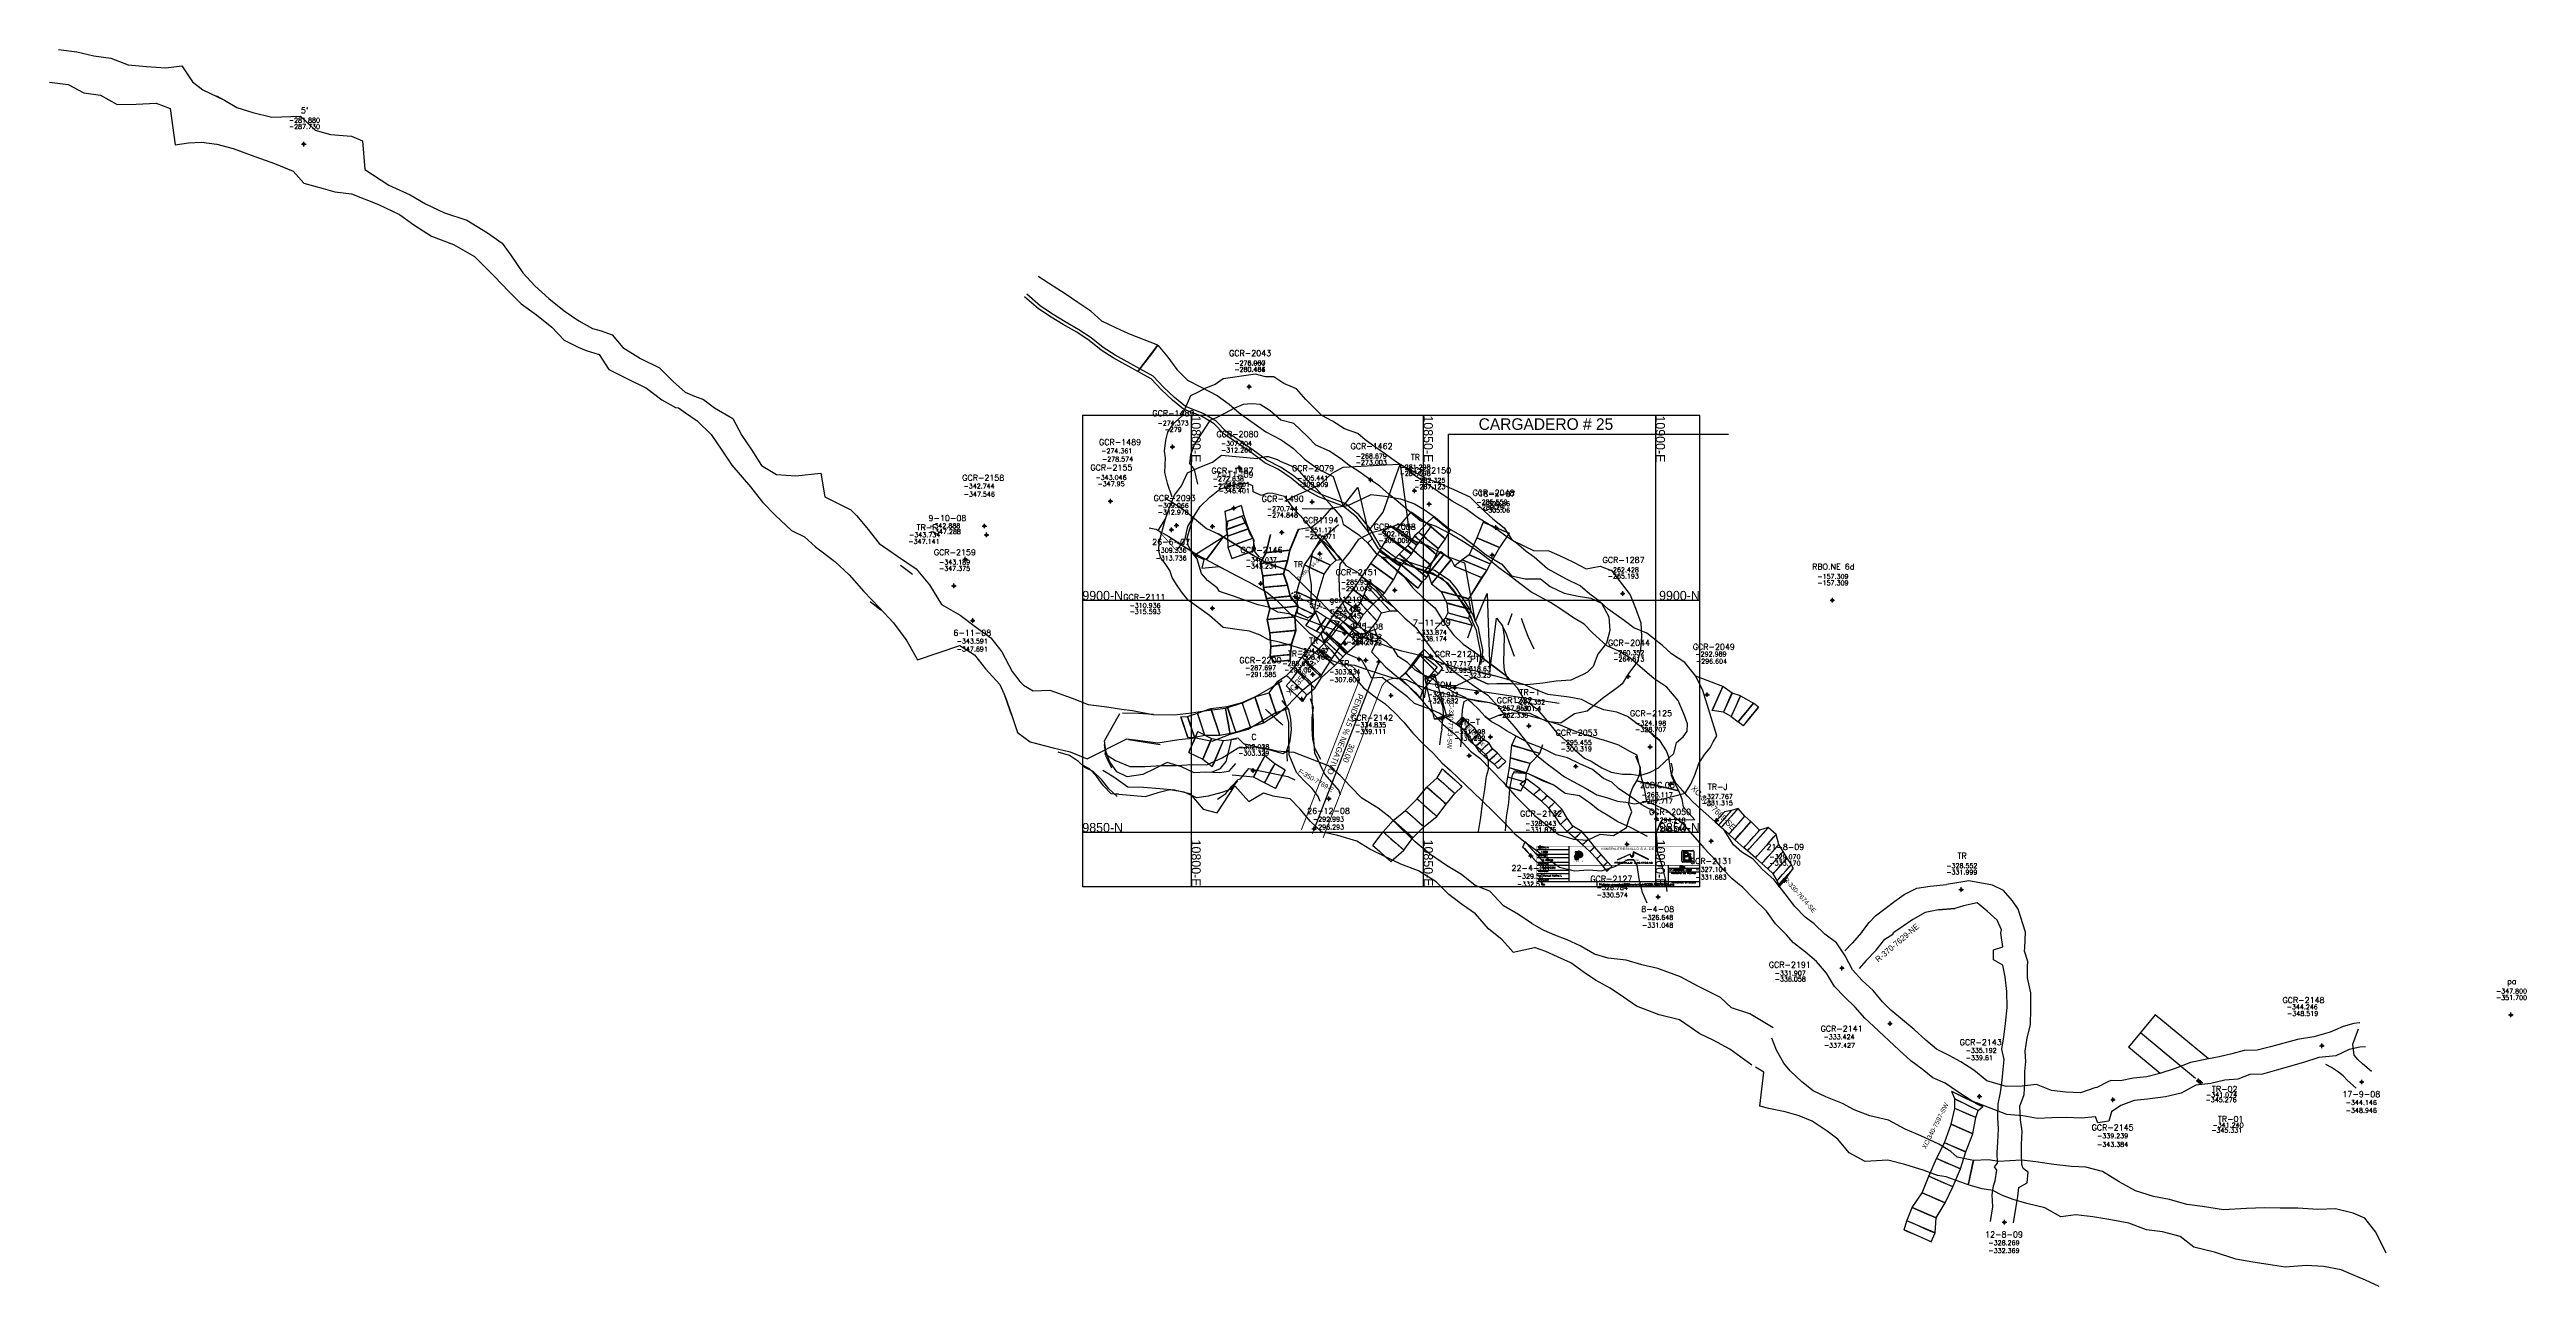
# Model space of a CAD drawing. Extents: x 10554 to 11088, y 9752 to 10019.
import ezdxf
from ezdxf.enums import TextEntityAlignment as Align

# ---------------------------------------------------------------- set-up
doc = ezdxf.new("R2010")
doc.units = 0
doc.header["$PDMODE"] = 34
doc.header["$PDSIZE"] = 0.5
for name, pattern in [('CENTRO1', [0.44, 0.2, -0.08, 0.08, -0.08]), ('DASHED', [0.75, 0.5, -0.25]), ('OCULTA2', [0.3, 0.2, -0.1])]:
    doc.linetypes.add(name, pattern=pattern)
doc.layers.get('0').update_dxf_attribs({"linetype": 'CONTINUOUS'})
for name, color, linetype in [('1', 7, 'CONTINUOUS'), ('ABAJO', 7, 'CONTINUOUS'), ('ACC.RB-3581', 1, 'CONTINUOUS'), ('ARRIBA', 7, 'CONTINUOUS'), ('CF-300-7716-N', 5, 'CONTINUOUS'), ('coordenadas', 7, 'CONTINUOUS'), ('COORTXT', 7, 'CONTINUOUS'), ('CURVA2', 6, 'CONTINUOUS'), ('F-274-7708-SE', 9, 'CONTINUOUS'), ('F_274_7708_SE_MED', 4, 'CONTINUOUS'), ('LETRA', 7, 'CONTINUOUS'), ('LOGO', 5, 'CONTINUOUS'), ('LOGOPRO', 1, 'CONTINUOUS'), ('MARGEN', 7, 'CONTINUOUS'), ('MTEXT', 7, 'CONTINUOUS'), ('NOMBRE', 7, 'CONTINUOUS'), ('PE', 1, 'CONTINUOUS'), ('POL-12-SEPT.-06', 2, 'CONTINUOUS'), ('PROY', 3, 'DASHED'), ('proyrbm', 140, 'DASHED'), ('R-0-6955-SW', 7, 'CONTINUOUS'), ('R-241-7710-E', 7, 'CONTINUOUS'), ('R-241-7710-E_FICH', 7, 'CONTINUOUS'), ('R-330-7674-SE', 1, 'CONTINUOUS'), ('R-330-7674-SE-FIC', 1, 'CONTINUOUS'), ('R3707629', 1, 'CONTINUOUS'), ('RB35781W-7-09', 6, 'CONTINUOUS'), ('RB3581E-7-09', 6, 'CONTINUOUS'), ('RB3581E-8-09', 6, 'CONTINUOUS'), ('SEC', 7, 'CONTINUOUS'), ('TXT_M', 7, 'CONTINUOUS')]:
    doc.layers.add(name, color=color, linetype=linetype)
doc.styles.add('CBF', font='instituc.TTF')
doc.styles.add('ROMAND', font='ROMAND.SHX')
doc.styles.add('ROMANS', font='ROMANS')
doc.dimstyles.get("Standard").update_dxf_attribs({"dimtxt": 1.25, "dimasz": 1, "dimexe": 1.25, "dimexo": 0.625, "dimgap": 1, "dimtad": 1, "dimzin": 9, "dimdsep": 46, "dimtxsty": 'Standard', "dimcen": 2.5, "dimaunit": 1, "dimadec": 4, "dimazin": 0, "dimtfac": 1, "dimtmove": 0, "dimatfit": 3, "dimfxl": 0, "dimtolj": 1, "dimtzin": 0, "dimarcsym": 0})

# ---------------------------------------------------------------- blocks, each defined once
blk = doc.blocks.new('F2')
blk.add_point((0, 0))
at = {"style": 'ROMAND'}
for tag, height, p in [('NOMBRE', 1.25, (0.2, 6.62)), ('CIELO', 1, (0.14, 4.62)), ('PISO', 1, (0.14, 3.25))]:
    blk.add_attdef(tag, text='', height=height, dxfattribs=at).set_placement(p, align=Align.CENTER)
at = {"style": 'ROMANS', "flags": 1}
for tag, p in [('LOCALIZACION', (-0.07, -4.93)), ('MINA', (-0.07, -3.26)), ('ESTRUCTURA', (-0.07, -6.62)), ('FECHA', (-0.07, -11.79)), ('NIVEL', (-0.07, -8.29)), ('OBRA', (-0.07, -10.12)), ('ATRAS', (-0.07, -13.48)), ('TOPOGRAFO', (2.67, -15.3))]:
    blk.add_attdef(tag, text='', height=1.25, dxfattribs=at).set_placement(p, align=Align.CENTER)
blk = doc.blocks.new('P')
at = {"layer": 'PE'}
h = blk.add_hatch(color=256, dxfattribs=at)
edge = h.paths.add_edge_path(flags=17)
edge.add_line((-0.107, 0.131), (-0.239, 0.131))
edge.add_line((-0.239, 0.131), (-0.239, 0.083))
edge.add_line((-0.239, 0.083), (-0.107, 0.083))
edge.add_arc((-0.107, 0.107), 0.0244, 270, 450)
edge = h.paths.add_edge_path()
edge.add_arc((-0.107, 0.107), 0.0732, -90, 65.70022, ccw=False)
edge.add_line((-0.107, 0.034), (-0.239, 0.034))
edge.add_line((-0.239, 0.034), (-0.239, -0.075))
edge.add_line((-0.239, -0.075), (-0.289, -0.075))
edge.add_line((-0.289, -0.075), (-0.239, -0.234))
edge.add_line((-0.239, -0.234), (-0.083, -0.234))
edge.add_line((-0.083, -0.234), (-0.083, -0.127))
edge.add_line((-0.083, -0.127), (0, -0.127))
edge.add_arc((0, 0), 0.127, 270, 422.43662)
edge.add_line((0.059, 0.113), (-0.077, 0.174))
blk.add_lwpolyline([(-0.077, 0.174, -0.807621), (-0.107, 0.034), (-0.239, 0.034), (-0.239, -0.075), (-0.289, -0.075), (-0.239, -0.234), (-0.083, -0.234), (-0.083, -0.127), (0, -0.127, 0.784358), (0.059, 0.113), (-0.077, 0.174)], format="xyb", dxfattribs=at)
blk.add_lwpolyline([(-0.107, 0.131), (-0.239, 0.131), (-0.239, 0.083), (-0.107, 0.083, 1)], format="xyb", close=True, dxfattribs=at)
at = {"layer": 'PE', "insert": (-0.326, -0.283), "char_height": 0.06444, "width": 0.58561, "attachment_point": 1, "style": 'CBF'}
blk.add_mtext('\\C0;PEÑOLES\\fArial|b0|i0|c0|p34;\\H0.0415;®', dxfattribs=at)
blk = doc.blocks.new('LOGOPRO')
at = {"layer": 'LOGOPRO'}
h = blk.add_hatch(color=256, dxfattribs=at)
edge = h.paths.add_edge_path()
edge.add_line((-9.1, -1), (-1.4, 2.5))
edge.add_arc((2.6, 3.4), 4.15, 192.1363, 205.997)
edge.add_arc((0.5, 2.3), 1.71, 204.3932, 239.4923)
edge.add_arc((-0.1, 1.5), 0.801, 248.0876, 302.037)
edge.add_arc((-1.2, 2.7), 2.4, 310.3029, 343.6088)
edge.add_line((1.1, 2), (0.4, 2))
edge.add_arc((-2.4, 3.7), 3.24, 328.3032, 329.278, ccw=False)
edge.add_arc((-0.9, 2.7), 1.49, 306.3556, 328.8035, ccw=False)
edge.add_arc((-0.3, 2), 0.56, 244.6768, 301.8773, ccw=False)
edge.add_arc((-0.1, 2.4), 1.02, 208.5054, 242.3287, ccw=False)
edge.add_arc((1.3, 3.4), 2.72, 196.8178, 213.8715, ccw=False)
edge.add_line((-1.3, 2.6), (-9.2, -0.9))
edge.add_line((-9.2, -0.9), (-9.1, -1))
h = blk.add_hatch(color=5, dxfattribs=at)
edge = h.paths.add_edge_path()
edge.add_line((1.1, 3.8), (10.2, -0.7))
edge.add_line((10.2, -0.7), (10.3, -0.6))
edge.add_line((10.3, -0.6), (0.9, 4))
edge.add_arc((-4.8, 4.4), 5.67, 342.948, 355.8894, ccw=False)
edge.add_arc((-2.4, 3.7), 3.24, 332.0421, 341.5358, ccw=False)
edge.add_line((0.5, 2.2), (1.1, 2.2))
edge.add_arc((-12.8, 2.7), 13.9, 357.974, 364.3962)
at = {"layer": 'LOGOPRO', "const_width": 0.02}
blk.add_lwpolyline([(-9.1, -1), (-1.4, 2.5, 0.060553), (-1.1, 1.6, 0.154357), (-0.4, 0.8, 0.239845), (0.3, 0.8, 0.146356), (1.1, 2), (0.4, 2, -0.004254), (0.3, 2, -0.098262), (0, 1.5, -0.254899), (-0.6, 1.5, -0.148663), (-1, 1.9, -0.074548), (-1.3, 2.6), (-9.2, -0.9)], format="xyb", close=True, dxfattribs=at)
at = {"layer": 'LOGOPRO', "color": 5, "const_width": 0.02}
blk.add_lwpolyline([(1.1, 3.8), (10.2, -0.7), (10.3, -0.6), (0.9, 4, -0.056527), (0.7, 2.7, -0.041448), (0.5, 2.2), (1.1, 2.2, 0.028029), (1.1, 3.8)], format="xyb", dxfattribs=at)
at = {"layer": 'LOGOPRO'}
blk.add_lwpolyline([(-9.1, -1), (-9.2, -0.9)], dxfattribs=at)
at = {"layer": 'LETRA', "style": 'CBF'}
blk.add_text('MINA PROAÑO', height=0.89, dxfattribs=at).set_placement((-4.8, -1.6))
blk = doc.blocks.new('LOGO_PLA')
at = {"layer": 'LOGO'}
h = blk.add_hatch(color=256, dxfattribs=at)
h.paths.add_polyline_path([(-0.0182, -0.0032), (-0.0132, -0.0032, -1), (-0.0132, -0.011), (-0.015, -0.011, 1), (-0.015, -0.0125), (-0.0132, -0.0125, 1), (-0.0132, -0.0017), (-0.022, -0.0017), (-0.022, -0.0125), (-0.0182, -0.0125)])
h.paths.add_polyline_path([(-0.0182, -0.014), (-0.022, -0.014), (-0.022, -0.024), (-0.0179, -0.024), (0.001, -0.024), (0.001, -0.0225), (-0.0182, -0.0225)])
h.paths.add_polyline_path([(-0.0021, -0.0136, 1), (-0.0059, -0.0136), (-0.0059, -0.021), (-0.0021, -0.021)])
h.paths.add_polyline_path([(-0.0059, -0.0067, 1), (-0.0021, -0.0067, 1)])
at = {"const_width": 0.0005}
blk.add_lwpolyline([(-0.0232, 0.0032), (0.0032, 0.0032, -0.414214), (0.0062, 0.0002), (0.0062, -0.0246, -0.414214), (0.0032, -0.0276), (-0.0232, -0.0276, -0.414214), (-0.0262, -0.0246), (-0.0262, 0.0002, -0.414214)], format="xyb", close=True, dxfattribs=at)
blk.add_lwpolyline([(-0.0232, 0.0027), (0.0032, 0.0027, -0.414214), (0.0057, 0.0002), (0.0057, -0.0246, -0.414214), (0.0032, -0.0271), (-0.0232, -0.0271, -0.414214), (-0.0257, -0.0246), (-0.0257, 0.0002, -0.414214)], format="xyb", close=True)
at = {"layer": 'LOGO'}
for points in [[(-0.0132, -0.0129, 1), (-0.0132, -0.0014), (-0.0224, -0.0014), (-0.0224, -0.0129), (-0.0179, -0.0129), (-0.0179, -0.0036), (-0.0132, -0.0036, -1), (-0.0132, -0.0106), (-0.015, -0.0106, 1), (-0.015, -0.0129)], [(-0.0132, -0.0125, 1), (-0.0132, -0.0017), (-0.022, -0.0017), (-0.022, -0.0125), (-0.0182, -0.0125), (-0.0182, -0.0032), (-0.0132, -0.0032, -1), (-0.0132, -0.011), (-0.015, -0.011, 1), (-0.015, -0.0125)], [(-0.0018, -0.0136), (-0.0018, -0.0213), (-0.0063, -0.0213), (-0.0063, -0.0136, -1)], [(-0.0021, -0.0136), (-0.0021, -0.021), (-0.0059, -0.021), (-0.0059, -0.0136, -1)]]:
    blk.add_lwpolyline(points, format="xyb", close=True, dxfattribs=at)
for points in [[(-0.0224, -0.0136), (-0.0224, -0.0243), (-0.0179, -0.0243), (0.0014, -0.0243), (0.0014, -0.0221), (-0.0179, -0.0221), (-0.0179, -0.0136)], [(-0.022, -0.014), (-0.022, -0.024), (-0.0179, -0.024), (0.001, -0.024), (0.001, -0.0225), (-0.0182, -0.0225), (-0.0182, -0.014)]]:
    blk.add_lwpolyline(points, close=True, dxfattribs=at)
blk.add_lwpolyline([(-0.0018, -0.0243), (-0.0063, -0.0243)], dxfattribs=at)
for radius in [0.00225, 0.00188]:
    blk.add_circle((-0.004, -0.0067), radius, dxfattribs=at)
blk = doc.blocks.new('mar1a')
at = {"layer": 'MARGEN', "const_width": 0.001}
blk.add_lwpolyline([(0, 1), (1, 1), (1, 0), (0, 0)], close=True, dxfattribs=at)
at = {"layer": 'MARGEN'}
for points in [[(0.7362, 0.0789), (0.7877, 0.0789)], [(0.7362, 0.0685), (0.7877, 0.0685)], [(0.7362, 0.0615), (0.7877, 0.0615)], [(0.7362, 0.0518), (0.7877, 0.0518)], [(0.7362, 0.0452), (0.7877, 0.0452)], [(0.7362, 0.0348), (0.7877, 0.0348)], [(0.7362, 0.0278), (0.7877, 0.0278)], [(0.7362, 0.0174), (0.7877, 0.0174)], [(0.7362, 0.0104), (0.9485, 0.0104)], [(0.9485, 0.0389), (0.9994, 0.0389)], [(0.9485, 0.031), (0.9994, 0.031)], [(0.9485, 0.0104), (0.9994, 0.0104)]]:
    blk.add_lwpolyline(points, dxfattribs=at)
at = {"layer": 'TXT_M'}
for points, const_width in [([(1, 0.0859), (0.7362, 0.0859), (0.7362, 0)], 0.0005), ([(1, 0.0452), (0.7877, 0.0452)], 0.001)]:
    blk.add_lwpolyline(points, dxfattribs=dict(at, const_width=const_width))
for points in [[(0.7877, 0.0859), (0.7877, 0.0104)], [(0.9485, 0.0452), (0.9485, 0)], [(0.8333, 0.0104), (0.8333, 0)]]:
    blk.add_lwpolyline(points, dxfattribs=at)
for name, p, xscale, yscale, zscale in [('P', (0.8063, 0.0677), 0.03375, 0.045, 0.03375), ('LOGOPRO', (0.8904, 0.0599), 0.002581875, 0.0034425, 0.002581875), ('LOGO_PLA', (0.9866, 0.0739), 0.6091875, 0.8122499999999999, 0.6091875)]:
    blk.add_blockref(name, p, dxfattribs=dict(at, xscale=xscale, yscale=yscale, zscale=zscale))
at = {"layer": 'MARGEN', "style": 'ROMAND', "width": 0.7, "flags": 4}
for tag, height, p in [('TITULO', 0.0065, (0.8674, 0.0328)), ('TITULO', 0.0065, (0.8674, 0.0239)), ('TITULO', 0.0065, (0.8674, 0.015)), ('NUMERO', 0.0112, (0.9743, 0.0127)), ('CAJON', 0.00446, (0.9752, 0.0016))]:
    blk.add_attdef(tag, text='', height=height, dxfattribs=at).set_placement(p, align=Align.CENTER)
at = {"layer": 'MTEXT', "style": 'ROMAND', "width": 0.7, "flags": 4}
for tag, p, height in [('ESCALA', (0.7428, 0.0712), 0.004), ('DISENO', (0.7434, 0.0381), 0.004), ('REVISO', (0.7375, 0.021), 0.004), ('ARCHIVO', (0.8369, 0.0022), 0.004), ('FECHA', (0.9504, 0.0331), 0.0035)]:
    blk.add_attdef(tag, p, '', height=height, dxfattribs=at)
at = {"layer": 'MTEXT', "style": 'ROMAND', "width": 0.7}
for tag, p in [('COTAS', (0.7436, 0.0544)), ('NOMBRE', (0.7431, 0.0033))]:
    blk.add_attdef(tag, p, '', height=0.004, dxfattribs=at)
at = {"layer": 'TXT_M', "style": 'ROMANS', "width": 1.2}
for s, p in [('ESCALA:', (0.7377, 0.0814)), ('DISENO:', (0.7377, 0.0474)), ('COTAS:', (0.7384, 0.0642)), ('REVISO:', (0.7379, 0.0312)), ('DIBUJO:', (0.7381, 0.0129))]:
    blk.add_text(s, height=0.0028, dxfattribs=at).set_placement(p)
at = {"layer": 'TXT_M', "style": 'CBF'}
blk.add_text('MINERA FRESNILLO S.A. DE C.V.', height=0.004725, dxfattribs=at).set_placement((0.8902, 0.0776), align=Align.CENTER)
at = {"layer": 'TXT_M'}
for s, height, style, width, p in [('FRESNILLO ZACATECAS', 0.0025, 'ROMANS', 1.65, (0.8928, 0.049)), ('FECHA:', 0.0028, 'ROMAND', 0.7, (0.9718, 0.0403)), ('NUMERO DE PLANO:', 0.0025, 'ROMANS', 1.2, (0.9738, 0.0268)), ('GUARDARSE EN CAJON:', 0.002125, 'ROMANS', 1.2, (0.9739, 0.0071))]:
    blk.add_text(s, height=height, dxfattribs=dict(at, style=style, width=width)).set_placement(p, align=Align.CENTER)

msp = doc.modelspace()

# ---------------------------------------------------------------- linework, layer by layer
at = {"color": 5, "const_width": 0.15, "elevation": -309.82}
msp.add_lwpolyline([(10796.78, 9910.68), (10792.81, 9915.04)], dxfattribs=at)
at = {"color": 5}
msp.add_lwpolyline([(10837.9, 9912.27), (10838.99, 9913.3)], dxfattribs=at)
at = {"color": 1, "elevation": -258.54}
msp.add_lwpolyline([(10847.71, 9907.18), (10847.71, 9907.18)], dxfattribs=at)
at = {"color": 3, "linetype": 'OCULTA2', "const_width": 0.2}
for points in [[(10833.75, 9886.05, -0.456494), (10835.87, 9882.04), (10824.12, 9851.67), (10823.69, 9850.55)], [(10844.5, 9883.01, 0.384598), (10840.91, 9881.2), (10828.78, 9849.88), (10828.36, 9848.77)]]:
    msp.add_lwpolyline(points, format="xyb", dxfattribs=at)
at = {"color": 1, "linetype": 'CENTRO1', "const_width": 0.2, "elevation": -319.98}
msp.add_lwpolyline([(10840.37, 9886.74), (10826.45, 9850.77), (10826.02, 9849.66)], dxfattribs=at)
msp.add_lwpolyline([(10840.37, 9886.74), (10826.45, 9850.77)])
at = {"color": 2, "elevation": -334.14}
msp.add_lwpolyline([(10849.5, 9888.42), (10852.93, 9885.67)], dxfattribs=at)
at = {"color": 5}
for points in [[(10737.33, 9907.53, -289.47), (10739.93, 9905.62, -288.11)], [(10737.33, 9907.53, -284.17), (10739.93, 9905.62, -283.81)], [(10730.79, 9899.7, -289.47), (10733.11, 9897.9, -288.11)], [(10730.79, 9899.7, -284.17), (10733.11, 9897.9, -283.81)], [(10869.02, 9897.06, 8.5), (10868.14, 9894.63, -158.25)], [(10899.51, 9870.77, -328.77), (10900.88, 9869.74, -328.71)], [(10900.08, 9849.6, -330.46), (10900.3, 9847.03, -330.97)], [(10900.08, 9849.6, -325.86), (10900.3, 9847.03, -326.57)], [(10895.31, 9844.08, -330.97), (10893.93, 9844.02, -330.91)], [(10895.31, 9844.08, -326.57), (10893.93, 9844.02, -326.75)]]:
    msp.add_polyline3d(points, dxfattribs=at)
for points in [[(10840.37, 9886.74, -319.98), (10826.45, 9850.77, -324.57)], [(10781.26, 9869.66, -295.41), (10784.58, 9875.55, -295.39)], [(10819.67, 9873.06, -307.15), (10815.93, 9876.53, -307.15), (10815.93, 9876.53, -304.02), (10816.3, 9876.18, -302.43), (10817.33, 9875.23, -301.75), (10818.27, 9874.36, -301.75), (10819.29, 9873.41, -302.43), (10819.67, 9873.06, -304.02), (10819.67, 9873.06, -307.15)], [(10775.68, 9865.27, -295.39), (10773.77, 9866.53, -295.49), (10771.29, 9867.22, -295.52)], [(10784.01, 9857.67, -295.01), (10782.24, 9859.33, -295.12), (10780.72, 9861.31, -295.23), (10778.81, 9863.1, -295.46), (10777.04, 9863.96, -295.53), (10775.68, 9865.27, -295.39)], [(10782.88, 9863.8, -295.23), (10781.62, 9866.35, -295.46), (10781.29, 9868.88, -295.53)]]:
    msp.add_polyline3d(points)
at = {"color": 1}
for points in [[(10918.26, 9879.39, -297.08), (10921.05, 9877.81, -297.22)], [(10918.26, 9879.39, -293.68), (10921.05, 9877.81, -293.72)], [(10916.26, 9874.92, -297.08), (10917.75, 9873.78, -297.22)], [(10916.26, 9874.92, -293.68), (10917.75, 9873.78, -293.72)], [(10907.6, 9857.73, -294.59), (10907.6, 9857.73, -294.59)]]:
    msp.add_polyline3d(points, dxfattribs=at)
at = {"color": 3}
for points in [[(10853.95, 9872.29, -322.73), (10853.86, 9871.69, -322.56)], [(10853.95, 9872.29, -318.03), (10853.86, 9871.69, -319.06)], [(10858.12, 9871.75, -322.73), (10858.24, 9871.29, -322.56)], [(10858.12, 9871.75, -318.03), (10858.24, 9871.29, -319.06)]]:
    msp.add_polyline3d(points, dxfattribs=at)
for p in [(10840.37, 9886.74, -319.98), (10826.45, 9850.77, -324.57)]:
    msp.add_point(p)
at = {"layer": '1', "color": 1}
msp.add_lwpolyline([(10851, 9882.15), (10879.22, 9877.84)], dxfattribs=at)
at = {"layer": 'ABAJO'}
for points in [[(10807.22, 9919.13, -346.4), (10807.49, 9916.89, -346.18), (10807.46, 9915.19, -346.01), (10807.76, 9913.79, -345.67), (10807.87, 9911.4, -345.24), (10808.73, 9908.98, -344.97)], [(10810.7, 9920.38, -346.4), (10811.26, 9918.24, -346.18), (10811.8, 9916.74, -346.01), (10812.27, 9915.4, -345.67), (10813.23, 9913.33, -345.24), (10813.63, 9910.73, -344.97)], [(10820.43, 9881.53, -308.27), (10821.48, 9882.78, -308.13), (10822.84, 9884.53, -308.07), (10824.47, 9886.69, -307.89), (10827.21, 9889.32, -307.69)], [(10824, 9878.17, -308.27), (10824.83, 9879.63, -308.13), (10826.56, 9881.03, -308.07), (10828.04, 9883.34, -307.89), (10830.85, 9885.89, -307.69)], [(10850.23, 9889.28, -338.17), (10849.06, 9888.26, -338.23), (10847.52, 9886.32, -338.48), (10846.14, 9884.26, -338.52), (10844.99, 9883.27, -338.67)], [(10854.09, 9885.36, -338.17), (10853.13, 9884.13, -338.23), (10851.31, 9882.47, -338.48), (10849.79, 9880.55, -338.52), (10849.27, 9878.92, -338.67)], [(10853.5, 9881.64, -260.06), (10857.24, 9881.71, -260.41), (10860.78, 9883.31, -260.72)], [(10801.36, 9871.69, -306.93), (10804.35, 9870.18, -306.97), (10806.9, 9869.74, -306.99), (10809.68, 9870.09, -307.12)], [(10790.03, 9857.6, -295.44), (10782.7, 9858.31, -295.31), (10781.05, 9859.99, -295.27), (10779.53, 9862.1, -295.32), (10778.02, 9863.65, -295.37), (10776.48, 9864.55, -295.41)], [(10789.54, 9862.47, -295.44), (10786.12, 9861.96, -295.31), (10783.93, 9863.05, -295.27), (10782.4, 9865.17, -295.32), (10781.58, 9867.45, -295.37), (10781.26, 9869.66, -295.41)], [(10799.41, 9867.2, -306.93), (10802.45, 9865.78, -306.97), (10804.47, 9864.14, -306.99), (10804.47, 9864.14, -306.99)], [(10820.22, 9863.41, -306.89), (10817.94, 9864.75, -306.92), (10815.8, 9866.47, -306.86), (10815.64, 9868.87, -307.3)], [(10818.09, 9859.45, -306.89), (10815.72, 9860.61, -306.92), (10813.34, 9861.89, -306.86), (10808.74, 9862.32, -307.06)], [(10927.91, 9839.82, -333.17), (10929.6, 9842.19, -333.15), (10929.23, 9843.06, -333.1), (10928.29, 9844.43, -333.01), (10927.45, 9845.84, -332.92), (10926.51, 9847.34, -332.83), (10925.91, 9849.48, -332.72), (10924.21, 9850.99, -332.59), (10922.38, 9850.48, -332.33), (10920.49, 9852.29, -332.18), (10919.19, 9853.44, -331.98), (10917.77, 9855.11, -331.76), (10916.32, 9854.65, -331.62), (10914.78, 9854.42, -331.26)], [(10926.51, 9838.25, -333.17), (10926.48, 9838.68, -333.15), (10926.18, 9839.62, -333.1), (10925.3, 9841.06, -333.01), (10924.13, 9842.1, -332.92), (10922.86, 9843.23, -332.83), (10921.46, 9844.47, -332.72), (10919.77, 9845.98, -332.59), (10918.99, 9846.66, -332.33), (10917.03, 9848.4, -332.18), (10915.73, 9849.55, -331.98), (10914.11, 9850.99, -331.76), (10913.53, 9851.51, -331.62), (10912.79, 9852.17, -331.26)]]:
    msp.add_polyline3d(points, dxfattribs=at)
at = {"layer": 'ABAJO', "color": 5}
for points in [[(10810.92, 9917.97, -346.02), (10811.45, 9916.89, -345.84), (10811.99, 9915.78, -345.75), (10812.55, 9914.32, -345.64), (10813.41, 9912.95, -345.33), (10813.32, 9911.25, -345.12), (10813.7, 9910.28, -345.15), (10814.62, 9909.29, -344.96)], [(10807.75, 9916.74, -346.02), (10807.53, 9915.36, -345.84), (10807.79, 9914.15, -345.75), (10800.72, 9909.71, -345.64), (10802.69, 9908.78, -345.33), (10802.23, 9906.93, -345.12), (10805.87, 9907.23, -345.15), (10807.45, 9906.5, -344.96)], [(10791.82, 9875.37, -293.53), (10791.82, 9875.37, -293.53), (10788.63, 9875.59, -293.23), (10785.18, 9875.65, -293.32)], [(10793.26, 9868.83, -293.53), (10793.26, 9868.83, -293.53), (10790, 9869.34, -293.23), (10786.45, 9869.89, -293.32)], [(10861.24, 9868.52, -312.08), (10861.24, 9868.52, -312.08), (10861.24, 9868.52, -312.08), (10860.05, 9869.53, -313.86), (10859.39, 9870.83, -315.38), (10858.66, 9872.07, -316.9), (10857.56, 9872.97, -318.53), (10857.39, 9873.3, -318.88), (10857.15, 9873.55, -319.64)], [(10862.88, 9869.99, -312.08), (10862.88, 9869.99, -312.08), (10862.88, 9869.99, -312.08), (10861.82, 9871.16, -313.86), (10861.01, 9872.33, -315.38), (10859.98, 9873.29, -316.9), (10858.95, 9874.26, -318.53), (10858.72, 9874.52, -318.88), (10858.48, 9874.78, -319.64)], [(10867.71, 9865.22, -304.59), (10866.86, 9866.02, -306.18), (10865.92, 9867.06, -307.91), (10864.83, 9867.97, -309.53), (10864.11, 9869.21, -310.76), (10862.88, 9869.99, -312.08)], [(10866.08, 9863.75, -304.59), (10865.3, 9864.62, -306.18), (10864.14, 9865.46, -307.91), (10863.05, 9866.36, -309.53), (10862.03, 9867.34, -310.76), (10861.24, 9868.52, -312.08)], [(10876.12, 9851.88, -332.65), (10876.12, 9851.88, -332.65), (10876.12, 9851.88, -332.65), (10876.12, 9851.88, -332.65)], [(10871.62, 9848.07, -332.65), (10871.62, 9848.07, -332.65), (10871.62, 9848.07, -332.65), (10871.62, 9848.07, -332.65)], [(10898.18, 9834.71, -331.05), (10897.15, 9837.04, -331.03), (10896.46, 9839.97, -330.91), (10896, 9842.91, -330.98), (10895.31, 9844.08, -330.97)], [(10902.48, 9837.25, -331.05), (10902.14, 9839.99, -331.03), (10901.37, 9842.87, -330.91), (10900.48, 9845.56, -330.98), (10900.3, 9847.03, -330.97)]]:
    msp.add_polyline3d(points, dxfattribs=at)
at = {"layer": 'ABAJO', "color": 4}
for points in [[(10825.96, 9890.45, -291.57), (10828.3, 9893.18, -291.18), (10829.81, 9895.62, -290.77), (10831.41, 9897.85, -290.48), (10832.92, 9899.78, -290.11), (10834.83, 9902.25, -289.58), (10836.7, 9905.01, -289.12), (10838.64, 9907.88, -288.75), (10840.54, 9910.51, -288.1), (10842.27, 9913.6, -287.62), (10841.06, 9914.66, -287.8), (10842.79, 9916.03, -287.48), (10844.32, 9915.42, -287.43), (10847.35, 9918.94, -287.14)], [(10830.26, 9887.35, -291.57), (10832.27, 9890.32, -291.18), (10833.95, 9892.64, -290.77), (10835.79, 9894.69, -290.48), (10836.98, 9896.85, -290.11), (10839.13, 9899.15, -289.58), (10841.56, 9901.5, -289.12), (10843.51, 9904.38, -288.75), (10845, 9907.3, -288.1), (10847.38, 9909.91, -287.62), (10847.47, 9910.04, -287.8), (10848.55, 9911.88, -287.48), (10848.86, 9912.14, -287.43), (10851.65, 9915.84, -287.14)], [(10862.82, 9916.81, -305.06), (10861.49, 9913.45, -305.04), (10859.81, 9909.78, -305.02), (10858.33, 9908.68, -304.96)], [(10868.43, 9914.42, -305.06), (10866.36, 9911.36, -305.04), (10864.32, 9907.85, -305.02), (10863.59, 9906.48, -304.96)], [(10853.68, 9910.49, -305.13), (10854.42, 9909.88, -305.01), (10855.97, 9908.74, -305.16), (10856.67, 9907.3, -305.01), (10856.67, 9907.3, -305.01)], [(10850.14, 9906.14, -305.13), (10851.01, 9905.69, -305.01), (10851.74, 9903.55, -305.16), (10853.81, 9901.9, -304.86), (10853.81, 9901.9, -304.86)], [(10818.6, 9882.54, -293.57), (10818.6, 9882.54, -293.57), (10820.47, 9883.78, -293.1), (10822.23, 9885.54, -292.58), (10823.82, 9887.69, -292.23), (10825.96, 9890.45, -291.57), (10825.96, 9890.45, -291.57)], [(10820.46, 9877.04, -293.57), (10820.46, 9877.04, -293.57), (10823.92, 9880.59, -293.1), (10825.83, 9882.21, -292.58), (10828, 9883.83, -292.23), (10830.26, 9887.35, -291.57), (10830.26, 9887.35, -291.57)], [(10797.72, 9874.87, -297.1), (10799.16, 9874.94, -296.73), (10801.27, 9875.65, -296.37), (10804.2, 9876.64, -295.9), (10807.7, 9877.08, -295.4), (10810.91, 9877.95, -294.6), (10813.66, 9879.19, -294.25), (10816.76, 9880.02, -293.77), (10818.6, 9882.54, -293.57)], [(10799.22, 9870.42, -297.1), (10800.66, 9870.48, -296.73), (10802.86, 9870.91, -296.37), (10806.12, 9870.95, -295.9), (10809.55, 9871.58, -295.4), (10812.7, 9872.64, -294.6), (10815.54, 9873.6, -294.25), (10818.32, 9875.38, -293.77), (10820.46, 9877.04, -293.57)], [(10867.78, 9859.84, -300.61), (10868.17, 9861.9, -300.69), (10868.53, 9863.87, -300.96), (10868.73, 9866.02, -301.05), (10868.98, 9868.73, -301.22), (10869.84, 9870.62, -301.4)], [(10870.95, 9858.93, -300.61), (10871.92, 9860.82, -300.69), (10872.18, 9862.82, -300.96), (10872.96, 9864.8, -301.05), (10875.04, 9866.99, -301.22), (10875.7, 9868.93, -301.4)], [(10873.7, 9858.06, -293.64), (10873.7, 9858.06, -293.64), (10870.79, 9860.35, -297.17)], [(10875.07, 9859.37, -293.64), (10875.07, 9859.37, -293.64), (10872.23, 9861.44, -297.17)], [(10890.56, 9842.62, -271.65), (10889.66, 9843.57, -272.32), (10888.25, 9845.2, -274.31), (10886.84, 9846.83, -276.3), (10885.51, 9848.52, -278.39), (10884.1, 9850.15, -280.39), (10882.18, 9851.3, -282.38), (10880.92, 9853.06, -284.77), (10879.8, 9854.97, -286.96), (10878.25, 9856.46, -288.95), (10876.63, 9857.88, -291.15), (10875.07, 9859.37, -293.64)], [(10889.47, 9841.59, -271.65), (10888.71, 9842.67, -272.32), (10887.31, 9844.3, -274.31), (10885.83, 9845.86, -276.3), (10884.2, 9847.28, -278.39), (10882.58, 9848.71, -280.39), (10880.95, 9850.13, -282.38), (10879.47, 9851.69, -284.77), (10878.28, 9853.52, -286.96), (10876.95, 9855.22, -288.95), (10875.39, 9856.71, -291.15), (10873.7, 9858.06, -293.64)]]:
    msp.add_polyline3d(points, dxfattribs=at)
at = {"layer": 'ABAJO', "color": 1}
for points in [[(10852.15, 9917.96, -307.26), (10850.7, 9916.57, -307.24), (10848.96, 9914.68, -307.24), (10848.02, 9913.88, -307.19), (10846.62, 9911.78, -307.19), (10844.77, 9909.92, -307.1), (10843.75, 9908.86, -307.06), (10840.92, 9909.25, -307.02)], [(10825.71, 9909.54, -309.18), (10825.71, 9909.54, -309.18), (10827.8, 9913.08, -308.89), (10828.21, 9913.9, -308.69)], [(10855.65, 9914.98, -307.26), (10854.66, 9913.2, -307.24), (10853.14, 9911.11, -307.24), (10852.74, 9909.87, -307.19), (10851.57, 9907.57, -307.19), (10850.71, 9904.86, -307.1), (10849.61, 9903.87, -307.06), (10848.76, 9902.57, -307.02)], [(10822.86, 9897.24, -310.07), (10822.93, 9898.55, -309.87), (10822.7, 9901.81, -309.55), (10824.35, 9907.6, -309.37), (10825.71, 9909.54, -309.18)], [(10825.03, 9896.21, -310.07), (10826.36, 9896.93, -309.87), (10826.86, 9899.84, -309.55), (10828.59, 9905.59, -309.37), (10829.95, 9907.53, -309.18)], [(10829.95, 9907.53, -309.18), (10829.95, 9907.53, -309.18), (10831.17, 9908.62, -308.89), (10832.07, 9908.79, -308.69)], [(10853.81, 9901.9, -304.86), (10853.81, 9901.9, -304.86), (10853.81, 9901.9, -304.86), (10853.81, 9901.9, -304.86), (10853.81, 9901.9, -304.86), (10853.81, 9901.9, -304.86), (10855, 9899.39, -304.86), (10855.25, 9897.24, -304.86), (10854.64, 9896.15, -304.86), (10852.42, 9893.69, -304.96)], [(10862.48, 9904.87, -305.01), (10862.48, 9904.87, -305.01), (10862.48, 9904.87, -305.01), (10862.48, 9904.87, -305.01), (10862.48, 9904.87, -305.01), (10859.7, 9900.31, -304.86), (10860.12, 9898.01, -304.86), (10859.69, 9896.04, -304.86), (10860.43, 9894.58, -304.86), (10859.47, 9891.79, -304.96)], [(10863.59, 9906.48, -304.96), (10863.59, 9906.48, -304.96), (10863.59, 9906.48, -304.96), (10862.48, 9904.87, -305.01), (10862.48, 9904.87, -305.01), (10862.48, 9904.87, -305.01)], [(10849.5, 9888.42, -337.74), (10847.48, 9885.73, -338.47), (10844.8, 9883.18, -338.98)], [(10852.93, 9885.67, -337.74), (10850.83, 9883.04, -338.47), (10850.11, 9878.93, -338.98)], [(10826.56, 9867.05, -294.97), (10826.29, 9870.92, -294.53), (10826.26, 9874.03, -294.21), (10826.05, 9877.03, -293.69), (10825.83, 9882.21, -292.58)], [(10918.26, 9879.39, -297.08), (10916.43, 9879.99, -297), (10914.45, 9881.42, -296.92), (10908.61, 9883.63, -296.37)], [(10916.26, 9874.92, -297.08), (10914.6, 9875.88, -297), (10912.13, 9876.22, -296.92), (10912.13, 9876.22, -296.92)], [(10922.12, 9876.92, -297.31), (10921.05, 9877.81, -297.22)], [(10918.83, 9872.9, -297.31), (10917.75, 9873.78, -297.22)], [(10839.1, 9847.14, -339.38), (10841.32, 9850.09, -338.97), (10843.48, 9852.51, -338.52), (10846.11, 9854.71, -338.05), (10848.6, 9857.2, -337.56), (10850.72, 9859.74, -337.3), (10852.91, 9861.74, -336.87), (10854.06, 9863.64, -337.63)], [(10842.98, 9843.68, -339.38), (10845.73, 9846.16, -338.97), (10847.66, 9848.79, -338.52), (10850.07, 9851.19, -338.05), (10852.86, 9853.41, -337.56), (10854.83, 9856.08, -337.3), (10856.72, 9858.35, -336.87), (10858.32, 9859.85, -337.63)], [(10909.28, 9862.34, -298.69), (10909.28, 9862.34, -298.69), (10909.28, 9862.34, -298.69), (10909.28, 9862.34, -298.69), (10909.28, 9862.34, -298.69)], [(10907.6, 9857.73, -298.69), (10907.6, 9857.73, -298.69), (10907.6, 9857.73, -298.69), (10907.6, 9857.73, -298.69), (10907.6, 9857.73, -298.69)], [(10871.41, 9846.79, -332.51), (10871.91, 9847.91, -332.48)], [(10874.29, 9843.6, -332.51), (10875.93, 9843.45, -332.48)], [(11054.14, 9798.47, -348.95), (11052.24, 9800.07, -348.75), (11051.22, 9801.01, -348.64), (11050.42, 9802, -348.84), (11050.12, 9804.31, -348.8), (11051.37, 9807.64, -348.7)], [(11050.84, 9794.86, -348.95), (11049, 9796.53, -348.75), (11048.05, 9797.54, -348.64), (11047.05, 9798.31, -348.84), (11045.53, 9799.29, -348.8), (11044.36, 9799.96, -348.7)], [(10953.48, 9764.33, -344.5), (10954.12, 9766.31, -344.41), (10955.25, 9769.14, -343.79), (10957.39, 9772.31, -343.07), (10958.83, 9775.87, -342.34), (10960.51, 9779.71, -341.66), (10962.21, 9783.11, -341.04), (10963.61, 9787.09, -340.46), (10964.45, 9790.51, -340.08)], [(10964.45, 9790.51, -340.08), (10964.45, 9790.51, -340.08), (10964.44, 9792.54, -339.85), (10963.78, 9794.14, -339.89)], [(10968.94, 9788.55, -340.08), (10968.94, 9788.55, -340.08), (10969.47, 9790.08, -339.85), (10970.43, 9790.89, -339.89)], [(10959.35, 9761.77, -344.5), (10960.17, 9763.67, -344.41), (10960.38, 9766.9, -343.79), (10962.34, 9770.15, -343.07), (10963.97, 9773.63, -342.34), (10965.64, 9777.48, -341.66), (10966.79, 9781.11, -341.04), (10968.29, 9785.05, -340.46), (10968.94, 9788.55, -340.08)]]:
    msp.add_polyline3d(points, dxfattribs=at)
at = {"layer": 'ABAJO', "color": 1, "lineweight": 100}
for points in [[(10815.39, 9905.23, -274.64), (10814.82, 9907.93, -274.62), (10816.1, 9910.24, -274.6), (10817.06, 9914.13, -274.75)], [(10821.29, 9887.04, -274.58), (10821.37, 9888.29, -274.57), (10821.56, 9890.49, -274.55), (10822.47, 9893.5, -274.73), (10822.28, 9896.41, -274.71), (10822.96, 9898.74, -274.79), (10821.24, 9900.88, -274.77), (10820.71, 9903.24, -274.66), (10819.86, 9905.67, -274.64), (10820.69, 9908.51, -274.62), (10821.18, 9910.74, -274.6), (10823.07, 9915.28, -275.06)], [(10817.81, 9886.7, -274.58), (10816.99, 9887.86, -274.57), (10817.08, 9890.05, -274.55), (10816.89, 9892.95, -274.73), (10816.31, 9895.82, -274.71), (10816.89, 9898.15, -274.79), (10816.16, 9900.38, -274.77), (10815.53, 9902.74, -274.66), (10815.39, 9905.23, -274.64)]]:
    msp.add_polyline3d(points, dxfattribs=at)
at = {"layer": 'ABAJO', "color": 2}
for points in [[(10834.17, 9896.67, -307.29), (10836.38, 9899.34, -306.95), (10837.2, 9901.21, -306.96), (10837.82, 9903.03, -306.97), (10838.41, 9903.99, -307.08)], [(10827.21, 9889.32, -307.69), (10827.21, 9889.32, -307.69), (10827.21, 9889.32, -307.69), (10830.11, 9892.12, -307.49), (10832.04, 9894.71, -307.44), (10834.17, 9896.67, -307.29)], [(10837.76, 9892.78, -307.29), (10840, 9895.48, -306.95), (10840.9, 9897.27, -306.96), (10842.81, 9897.7, -306.97), (10844.29, 9897.72, -307.08)], [(10830.85, 9885.89, -307.69), (10830.85, 9885.89, -307.69), (10830.85, 9885.89, -307.69), (10833.37, 9888.59, -307.49), (10835.77, 9890.66, -307.44), (10837.76, 9892.78, -307.29)], [(10853.55, 9874.37, -322.63), (10852.38, 9874.36, -323.3), (10850.31, 9882.96, -334), (10850.39, 9883.31, -334.48)], [(10856.19, 9875.3, -322.63), (10854.93, 9875.26, -323.3), (10852.47, 9883.73, -334), (10852.47, 9884.04, -334.48)]]:
    msp.add_polyline3d(points, dxfattribs=at)
at = {"layer": 'ABAJO', "color": 0}
for points in [[(10826.97, 9897.7, -308.09), (10829.11, 9896.24, -307.75), (10830.04, 9895.79, -307.84), (10831.88, 9895.43, -307.82)], [(10824.65, 9894.57, -308.09), (10826.96, 9893.35, -307.75), (10827.84, 9892.82, -307.84), (10828.54, 9890.93, -307.82)]]:
    msp.add_polyline3d(points, dxfattribs=at)
at = {"layer": 'ABAJO', "color": 3}
for points in [[(10853.95, 9872.29, -322.73), (10854.27, 9875.51, -322.95), (10854.25, 9876.88, -322.99), (10853.5, 9878.89, -322.98), (10852.4, 9879.72, -322.85)], [(10858.12, 9871.75, -322.73), (10858.34, 9874.98, -322.95), (10858.41, 9876.34, -322.99), (10858.76, 9878.2, -322.98), (10859.84, 9878.76, -322.85)], [(10853.5, 9868.83, -322.4), (10853.86, 9871.69, -322.56)], [(10857.99, 9868.43, -322.4), (10858.24, 9871.29, -322.56)], [(10973.69, 9783.21, -330.32), (10973.86, 9786.07, -329.87), (10973.68, 9788.5, -329.49), (10973.76, 9791.45, -329.23), (10974.29, 9793.96, -328.83), (10974.64, 9796.56, -328.42), (10974.85, 9798.86, -327.95), (10975.06, 9801.04, -327.71), (10974.56, 9803.27, -327.23)], [(10978.77, 9782.73, -330.32), (10978.93, 9785.59, -329.87), (10978.56, 9788.05, -329.49), (10978.44, 9791.01, -329.23), (10979.37, 9793.49, -328.83), (10979.52, 9796.1, -328.42), (10979.53, 9798.42, -327.95), (10979.74, 9800.61, -327.71), (10979.54, 9802.81, -327.23)], [(10972.09, 9766.14, -332.37), (10972.58, 9769.26, -331.98), (10972.43, 9771.87, -331.56), (10972.74, 9773.79, -331.22), (10973.1, 9774.87, -331.18), (10973.44, 9777.19, -331), (10972.98, 9777.91, -330.91), (10973.63, 9778.72, -330.81), (10973.56, 9781.03, -330.42), (10973.69, 9783.21, -330.32), (10973.69, 9783.21, -330.32), (10973.69, 9783.21, -330.32)], [(10977.09, 9765.85, -332.37), (10977.57, 9768.97, -331.98), (10978.02, 9771.54, -331.56), (10978.23, 9773.47, -331.22), (10979.99, 9774.47, -331.18), (10980.23, 9776.79, -331), (10979.17, 9777.55, -330.91), (10978.82, 9778.41, -330.81), (10978.76, 9780.72, -330.42), (10978.77, 9782.73, -330.32), (10978.77, 9782.73, -330.32), (10978.77, 9782.73, -330.32)]]:
    msp.add_polyline3d(points, dxfattribs=at)
at = {"layer": 'ACC.RB-3581', "color": 1}
for points in [[(10821.08, 9866.65, -290.97), (10821, 9870.54, -290.43), (10820.98, 9873.66, -290.01), (10820.27, 9876.62, -289.79), (10820.46, 9877.04, -289.57)], [(10821.08, 9866.65, -294.97), (10821, 9870.54, -294.53), (10820.98, 9873.66, -294.21), (10820.27, 9876.62, -293.69), (10820.46, 9877.04, -293.57)], [(10804.3, 9862.96, -291.81), (10806.25, 9863.7, -292), (10807.5, 9865.21, -291.83), (10808.39, 9868.89, -291.94), (10808.63, 9870.07, -292.02), (10809.97, 9870.37, -292.35), (10811.18, 9869.1, -292.3), (10813.63, 9868.52, -291.99), (10817.14, 9867.66, -291.92), (10819.66, 9866.99, -291.5), (10820.87, 9867.66, -291.64)], [(10804.3, 9862.96, -295.61), (10806.25, 9863.7, -295.6), (10807.5, 9865.21, -295.63), (10808.39, 9868.89, -295.64), (10808.63, 9870.07, -295.72), (10809.97, 9870.37, -295.65), (10811.18, 9869.1, -295.6), (10813.63, 9868.52, -295.59), (10817.14, 9867.66, -295.52), (10819.66, 9866.99, -295.3), (10820.87, 9867.66, -295.24)], [(10809.52, 9864.78, -291.84), (10807.95, 9863.11, -291.74), (10806.11, 9862.83, -291.74), (10803.08, 9862.93, -291.74), (10800.59, 9862.78, -291.54), (10797.89, 9864.11, -291.44), (10794.75, 9865.01, -292.04), (10792.22, 9863.75, -291.54), (10789.54, 9862.47, -290.94)], [(10809.52, 9864.78, -295.44), (10807.95, 9863.11, -295.44), (10806.11, 9862.83, -295.44), (10803.08, 9862.93, -295.44), (10800.59, 9862.78, -295.44), (10797.89, 9864.11, -295.44), (10794.75, 9865.01, -295.44), (10792.22, 9863.75, -295.44), (10789.54, 9862.47, -295.44)], [(10822.64, 9862.87, -291.49), (10822.64, 9862.87, -291.49), (10821.08, 9866.65, -290.97), (10821.08, 9866.65, -290.97), (10821.08, 9866.65, -290.97)], [(10822.64, 9862.87, -295.39), (10822.64, 9862.87, -295.39), (10821.08, 9866.65, -294.97), (10821.08, 9866.65, -294.97), (10821.08, 9866.65, -294.97)], [(10827.81, 9864.46, -291.49), (10827.81, 9864.46, -291.49), (10826.56, 9867.05, -290.97), (10826.56, 9867.05, -290.97), (10826.56, 9867.05, -290.97)], [(10827.81, 9864.46, -295.39), (10827.81, 9864.46, -295.39), (10826.56, 9867.05, -294.97), (10826.56, 9867.05, -294.97), (10826.56, 9867.05, -294.97)], [(10832.09, 9857.99, -292.99), (10831.75, 9859.1, -292.22), (10830.31, 9860.74, -292.02), (10828.71, 9862.54, -291.8), (10827.81, 9864.46, -291.49)], [(10832.09, 9857.99, -296.29), (10831.75, 9859.1, -296.32), (10830.31, 9860.74, -296.12), (10828.71, 9862.54, -295.8), (10827.81, 9864.46, -295.39)], [(10809.89, 9861.1, -291.84), (10808.34, 9859.23, -291.74), (10806.54, 9858.55, -291.74), (10803.6, 9857.75, -291.74), (10801.13, 9857.4, -291.54), (10798.44, 9858.64, -291.44), (10795.34, 9859.13, -292.04), (10792.75, 9858.47, -291.54), (10790.03, 9857.6, -290.94)], [(10809.89, 9861.1, -295.44), (10808.34, 9859.23, -295.44), (10806.54, 9858.55, -295.44), (10803.6, 9857.75, -295.44), (10801.13, 9857.4, -295.44), (10798.44, 9858.64, -295.44), (10795.34, 9859.13, -295.44), (10792.75, 9858.47, -295.44), (10790.03, 9857.6, -295.44)], [(10805.6, 9857.1, -291.81), (10807.44, 9858.33, -292), (10808.67, 9859.94, -291.83), (10810.06, 9861.37, -291.94), (10810.54, 9861.48, -292.02), (10811.63, 9862.85, -292.35), (10812.37, 9863.73, -292.3), (10814.8, 9863.24, -291.99), (10818.29, 9862.48, -291.92), (10820.76, 9862.01, -291.5), (10822.28, 9861.32, -291.64)], [(10805.6, 9857.1, -295.61), (10807.44, 9858.33, -295.6), (10808.67, 9859.94, -295.63), (10810.06, 9861.37, -295.64), (10810.54, 9861.48, -295.72), (10811.63, 9862.85, -295.65), (10812.37, 9863.73, -295.6), (10814.8, 9863.24, -295.59), (10818.29, 9862.48, -295.52), (10820.76, 9862.01, -295.3), (10822.28, 9861.32, -295.24)], [(10827.69, 9856.64, -292.99), (10827.26, 9857.72, -292.22), (10826, 9859.42, -292.02), (10824.21, 9861.16, -291.8), (10822.64, 9862.87, -291.49)], [(10827.69, 9856.64, -296.29), (10827.26, 9857.72, -296.32), (10826, 9859.42, -296.12), (10824.21, 9861.16, -295.8), (10822.64, 9862.87, -295.39)]]:
    msp.add_polyline3d(points, dxfattribs=at)
at = {"layer": 'ARRIBA'}
for points in [[(10807.22, 9919.13, -342.8), (10807.49, 9916.89, -342.38), (10807.46, 9915.19, -342.31), (10807.76, 9913.79, -342.07), (10807.87, 9911.4, -341.74), (10808.73, 9908.98, -340.27)], [(10810.7, 9920.38, -342.8), (10811.26, 9918.24, -342.38), (10811.8, 9916.74, -342.31), (10812.27, 9915.4, -342.07), (10813.23, 9913.33, -341.74), (10813.63, 9910.73, -340.27)], [(10820.43, 9881.53, -304.57), (10821.48, 9882.78, -304.53), (10822.84, 9884.53, -304.67), (10824.47, 9886.69, -304.69), (10827.21, 9889.32, -303.79)], [(10824, 9878.17, -304.57), (10824.83, 9879.63, -304.53), (10826.56, 9881.03, -304.67), (10828.04, 9883.34, -304.69), (10830.85, 9885.89, -303.79)], [(10850.23, 9889.28, -333.87), (10849.06, 9888.26, -334.03), (10847.52, 9886.32, -334.48), (10846.14, 9884.26, -334.72), (10844.99, 9883.27, -334.87)], [(10854.09, 9885.36, -333.87), (10853.13, 9884.13, -334.03), (10851.31, 9882.47, -334.48), (10849.79, 9880.55, -334.72), (10849.27, 9878.92, -334.87)], [(10855.38, 9880.83, -256.02), (10857.24, 9881.71, -256.61), (10860.78, 9883.31, -256.82)], [(10801.36, 9871.69, -302.43), (10804.35, 9870.18, -303.07), (10806.9, 9869.74, -302.99), (10809.68, 9870.09, -301.92)], [(10784.27, 9858.21, -290.82), (10782.7, 9858.31, -290.71), (10781.05, 9859.99, -291.07), (10779.53, 9862.1, -291.32), (10778.02, 9863.65, -291.47), (10776.48, 9864.55, -291.91)], [(10789.54, 9862.47, -290.94), (10786.12, 9861.96, -290.71), (10783.93, 9863.05, -291.07), (10782.4, 9865.17, -291.32), (10781.58, 9867.45, -291.47), (10781.26, 9869.66, -291.91)], [(10799.41, 9867.2, -302.43), (10802.45, 9865.78, -303.07), (10804.47, 9864.14, -302.99), (10804.47, 9864.14, -302.99)], [(10820.22, 9863.41, -302.89), (10817.94, 9864.75, -302.52), (10815.8, 9866.47, -302.96), (10815.64, 9868.87, -302.1)], [(10818.09, 9859.45, -302.89), (10815.72, 9860.61, -302.52), (10813.34, 9861.89, -302.96), (10808.74, 9862.32, -302.06)], [(10896.6, 9862.23, -294.42), (10896.6, 9862.23, -294.42), (10896.6, 9862.23, -294.42), (10896.6, 9862.23, -294.42), (10898.64, 9862.85, -294.18), (10900.63, 9863.87, -294.18)], [(10927.91, 9839.82, -329.07), (10929.6, 9842.19, -329.05), (10929.23, 9843.06, -328.9), (10928.29, 9844.43, -329.11), (10927.45, 9845.84, -328.92), (10926.51, 9847.34, -328.83), (10925.91, 9849.48, -328.82), (10924.21, 9850.99, -328.39), (10922.38, 9850.48, -328.23), (10920.49, 9852.29, -328.18), (10919.19, 9853.44, -327.88), (10917.77, 9855.11, -327.56), (10916.32, 9854.65, -327.32), (10914.78, 9854.42, -327.77)], [(10926.51, 9838.25, -329.07), (10926.48, 9838.68, -329.05), (10926.18, 9839.62, -328.9), (10925.3, 9841.06, -329.11), (10924.13, 9842.1, -328.92), (10922.86, 9843.23, -328.83), (10921.46, 9844.47, -328.82), (10919.77, 9845.98, -328.39), (10918.99, 9846.66, -328.23), (10917.03, 9848.4, -328.18), (10915.73, 9849.55, -327.88), (10914.11, 9850.99, -327.56), (10913.53, 9851.51, -327.32), (10912.79, 9852.17, -327.77)]]:
    msp.add_polyline3d(points, dxfattribs=at)
at = {"layer": 'ARRIBA', "color": 5}
for points in [[(10810.92, 9917.97, -342.62), (10811.45, 9916.89, -342.54), (10811.99, 9915.78, -342.25), (10812.55, 9914.32, -342.04), (10813.41, 9912.95, -341.63), (10813.32, 9911.25, -340.42), (10813.7, 9910.28, -340.05), (10814.62, 9909.29, -339.86)], [(10796.89, 9912.45, -342.55), (10799.5, 9910.91, -342.05), (10801.36, 9909.67, -341.93), (10803.26, 9908.77, -341.32)], [(10807.75, 9916.74, -342.62), (10807.53, 9915.36, -342.54), (10807.79, 9914.15, -342.25), (10800.72, 9909.71, -342.04), (10802.69, 9908.78, -341.63), (10802.23, 9906.93, -340.42), (10805.87, 9907.23, -340.05), (10807.45, 9906.5, -339.86)], [(10791.82, 9875.37, -289.13), (10791.82, 9875.37, -289.13), (10788.63, 9875.59, -288.63), (10785.18, 9875.65, -288.12)], [(10793.26, 9868.83, -289.13), (10793.26, 9868.83, -289.13), (10790, 9869.34, -288.63), (10786.45, 9869.89, -288.12)], [(10861.24, 9868.52, -309.48), (10861.24, 9868.52, -309.48), (10861.24, 9868.52, -309.48), (10860.05, 9869.53, -311.76), (10859.39, 9870.83, -313.58), (10858.66, 9872.07, -315.2), (10857.56, 9872.97, -316.63), (10857.39, 9873.3, -317.18), (10857.15, 9873.55, -317.54)], [(10862.88, 9869.99, -309.48), (10862.88, 9869.99, -309.48), (10862.88, 9869.99, -309.48), (10861.82, 9871.16, -311.76), (10861.01, 9872.33, -313.58), (10859.98, 9873.29, -315.2), (10858.95, 9874.26, -316.63), (10858.72, 9874.52, -317.18), (10858.48, 9874.78, -317.54)], [(10867.71, 9865.22, -302.89), (10866.86, 9866.02, -303.48), (10865.92, 9867.06, -304.91), (10864.83, 9867.97, -306.83), (10864.11, 9869.21, -308.46), (10862.88, 9869.99, -309.48)], [(10866.08, 9863.75, -302.89), (10865.3, 9864.62, -303.48), (10864.14, 9865.46, -304.91), (10863.05, 9866.36, -306.83), (10862.03, 9867.34, -308.46), (10861.24, 9868.52, -309.48)], [(10877.53, 9850.82, -327.82), (10877.53, 9850.82, -327.82), (10877.53, 9850.82, -327.82), (10877.53, 9850.82, -327.82)], [(10898.18, 9834.71, -326.65), (10897.15, 9837.04, -326.83), (10896.46, 9839.97, -326.51), (10896, 9842.91, -326.38), (10895.31, 9844.08, -326.57)], [(10902.48, 9837.25, -326.65), (10902.14, 9839.99, -326.83), (10901.37, 9842.87, -326.51), (10900.48, 9845.56, -326.38), (10900.3, 9847.03, -326.57)]]:
    msp.add_polyline3d(points, dxfattribs=at)
at = {"layer": 'ARRIBA', "color": 4}
for points in [[(10825.96, 9890.45, -287.37), (10828.3, 9893.18, -287.38), (10829.81, 9895.62, -286.97), (10831.41, 9897.85, -286.38), (10832.92, 9899.78, -285.91), (10834.83, 9902.25, -285.28), (10836.7, 9905.01, -285.02), (10838.64, 9907.88, -284.55), (10840.54, 9910.51, -283.8), (10842.27, 9913.6, -283.32), (10841.06, 9914.66, -283.3), (10842.79, 9916.03, -283.18), (10844.32, 9915.42, -283.13), (10847.35, 9918.94, -283.04)], [(10830.26, 9887.35, -287.37), (10832.27, 9890.32, -287.38), (10833.95, 9892.64, -286.97), (10835.79, 9894.69, -286.38), (10836.98, 9896.85, -285.91), (10839.13, 9899.15, -285.28), (10841.56, 9901.5, -285.02), (10843.51, 9904.38, -284.55), (10845, 9907.3, -283.8), (10847.38, 9909.91, -283.32), (10847.47, 9910.04, -283.3), (10848.55, 9911.88, -283.18), (10848.86, 9912.14, -283.13), (10851.65, 9915.84, -283.04)], [(10862.82, 9916.81, -300.66), (10861.49, 9913.45, -300.14), (10859.81, 9909.78, -300.82), (10858.33, 9908.68, -300.86)], [(10868.43, 9914.42, -300.66), (10866.36, 9911.36, -300.14), (10864.32, 9907.85, -300.82), (10863.59, 9906.48, -300.86)], [(10853.68, 9910.49, -301.03), (10854.42, 9909.88, -300.71), (10855.97, 9908.74, -300.56), (10856.67, 9907.3, -300.71), (10856.67, 9907.3, -300.71)], [(10850.14, 9906.14, -301.03), (10851.01, 9905.69, -300.71), (10851.74, 9903.55, -300.56), (10853.81, 9901.9, -300.76), (10853.81, 9901.9, -300.76)], [(10818.6, 9882.54, -289.57), (10818.6, 9882.54, -289.57), (10820.47, 9883.78, -288.8), (10822.23, 9885.54, -288.18), (10823.82, 9887.69, -288.13), (10825.96, 9890.45, -287.37), (10825.96, 9890.45, -287.37)], [(10820.46, 9877.04, -289.57), (10820.46, 9877.04, -289.57), (10823.92, 9880.59, -288.8), (10825.83, 9882.21, -288.18), (10828, 9883.83, -288.13), (10830.26, 9887.35, -287.37), (10830.26, 9887.35, -287.37)], [(10797.72, 9874.87, -293.2), (10799.16, 9874.94, -292.93), (10801.27, 9875.65, -292.07), (10804.2, 9876.64, -291.1), (10807.7, 9877.08, -291), (10810.91, 9877.95, -290.5), (10813.66, 9879.19, -290.75), (10816.76, 9880.02, -289.97), (10818.6, 9882.54, -289.57)], [(10799.22, 9870.42, -293.2), (10800.66, 9870.48, -292.93), (10802.86, 9870.91, -292.07), (10806.12, 9870.95, -291.1), (10809.55, 9871.58, -291), (10812.7, 9872.64, -290.5), (10815.54, 9873.6, -290.75), (10818.32, 9875.38, -289.97), (10820.46, 9877.04, -289.57)], [(10867.78, 9859.84, -297.01), (10868.17, 9861.9, -296.69), (10868.53, 9863.87, -296.96), (10868.73, 9866.02, -297.05), (10868.98, 9868.73, -296.72), (10869.84, 9870.62, -297.3)], [(10870.95, 9858.93, -297.01), (10871.92, 9860.82, -296.69), (10872.18, 9862.82, -296.96), (10872.96, 9864.8, -297.05), (10875.04, 9866.99, -296.72), (10875.7, 9868.93, -297.3)], [(10873.7, 9858.06, -291.94), (10873.7, 9858.06, -291.94), (10870.79, 9860.35, -295.87)], [(10875.07, 9859.37, -291.94), (10875.07, 9859.37, -291.94), (10872.23, 9861.44, -295.87)], [(10890.56, 9842.62, -270.15), (10889.66, 9843.57, -270.92), (10888.25, 9845.2, -272.91), (10886.84, 9846.83, -274.9), (10885.51, 9848.52, -276.89), (10884.1, 9850.15, -278.89), (10882.18, 9851.3, -280.88), (10880.92, 9853.06, -283.17), (10879.8, 9854.97, -285.06), (10878.25, 9856.46, -287.35), (10876.63, 9857.88, -289.35), (10875.07, 9859.37, -291.94)], [(10889.47, 9841.59, -270.15), (10888.71, 9842.67, -270.92), (10887.31, 9844.3, -272.91), (10885.83, 9845.86, -274.9), (10884.2, 9847.28, -276.89), (10882.58, 9848.71, -278.89), (10880.95, 9850.13, -280.88), (10879.47, 9851.69, -283.17), (10878.28, 9853.52, -285.06), (10876.95, 9855.22, -287.35), (10875.39, 9856.71, -289.35), (10873.7, 9858.06, -291.94)]]:
    msp.add_polyline3d(points, dxfattribs=at)
at = {"layer": 'ARRIBA', "color": 1}
for points in [[(10852.15, 9917.96, -302.46), (10850.7, 9916.57, -302.84), (10848.96, 9914.68, -302.24), (10848.02, 9913.88, -302.49), (10846.62, 9911.78, -302.09), (10844.77, 9909.92, -302.6), (10843.75, 9908.86, -302.76), (10840.92, 9909.25, -302.92)], [(10825.71, 9909.54, -305.58), (10825.71, 9909.54, -305.58), (10827.8, 9913.08, -305.29), (10828.21, 9913.9, -304.99)], [(10855.65, 9914.98, -302.46), (10854.66, 9913.2, -302.84), (10853.14, 9911.11, -302.24), (10852.74, 9909.87, -302.49), (10851.57, 9907.57, -302.09), (10850.71, 9904.86, -302.6), (10849.61, 9903.87, -302.76), (10848.76, 9902.57, -302.92)], [(10822.86, 9897.24, -306.87), (10822.93, 9898.55, -306.87), (10822.7, 9901.81, -306.65), (10824.35, 9907.6, -305.87), (10825.71, 9909.54, -305.58)], [(10825.03, 9896.21, -306.87), (10826.36, 9896.93, -306.87), (10826.86, 9899.84, -306.65), (10828.59, 9905.59, -305.87), (10829.95, 9907.53, -305.58)], [(10829.95, 9907.53, -305.58), (10829.95, 9907.53, -305.58), (10831.17, 9908.62, -305.29), (10832.07, 9908.79, -304.99)], [(10858.33, 9908.68, -300.86), (10858.33, 9908.68, -300.86), (10858.33, 9908.68, -300.86), (10856.67, 9907.3, -300.71), (10856.67, 9907.3, -300.71), (10856.67, 9907.3, -300.71)], [(10853.81, 9901.9, -300.76), (10853.81, 9901.9, -300.76), (10853.81, 9901.9, -300.76), (10853.81, 9901.9, -300.76), (10853.81, 9901.9, -300.76), (10853.81, 9901.9, -300.76), (10855, 9899.39, -300.86), (10855.25, 9897.24, -300.66), (10854.64, 9896.15, -300.96), (10852.42, 9893.69, -301.11)], [(10863.59, 9906.48, -300.86), (10863.59, 9906.48, -300.86), (10863.59, 9906.48, -300.86), (10863.59, 9906.48, -300.86), (10863.59, 9906.48, -300.86), (10859.7, 9900.31, -300.76), (10860.12, 9898.01, -300.86), (10859.69, 9896.04, -300.66), (10860.43, 9894.58, -300.96), (10859.47, 9891.79, -301.11)], [(10849.5, 9888.42, -334.14), (10847.48, 9885.73, -335.07), (10844.8, 9883.18, -335.18)], [(10852.93, 9885.67, -334.14), (10850.83, 9883.04, -335.07), (10850.11, 9878.93, -335.18)], [(10826.56, 9867.05, -290.97), (10826.29, 9870.92, -290.43), (10826.26, 9874.03, -290.01), (10826.05, 9877.03, -289.79), (10825.83, 9882.21, -288.18)], [(10918.26, 9879.39, -293.68), (10916.43, 9879.99, -293.7), (10914.45, 9881.42, -293.62), (10908.61, 9883.63, -291.77)], [(10916.26, 9874.92, -293.68), (10914.6, 9875.88, -293.7), (10912.13, 9876.22, -293.62), (10912.13, 9876.22, -293.62)], [(10922.12, 9876.92, -293.71), (10921.05, 9877.81, -293.72)], [(10918.83, 9872.9, -293.71), (10917.75, 9873.78, -293.72)], [(10839.1, 9847.14, -334.98), (10841.32, 9850.09, -334.07), (10843.48, 9852.51, -333.52), (10846.11, 9854.71, -333.75), (10848.6, 9857.2, -333.46), (10850.72, 9859.74, -332.9), (10852.91, 9861.74, -332.87), (10854.06, 9863.64, -332.63)], [(10842.98, 9843.68, -334.98), (10845.73, 9846.16, -334.07), (10847.66, 9848.79, -333.52), (10850.07, 9851.19, -333.75), (10852.86, 9853.41, -333.46), (10854.83, 9856.08, -332.9), (10856.72, 9858.35, -332.87), (10858.32, 9859.85, -332.63)], [(10909.28, 9862.34, -294.59), (10909.28, 9862.34, -294.59), (10909.28, 9862.34, -294.59), (10909.28, 9862.34, -294.59), (10909.28, 9862.34, -294.59)], [(10871.41, 9846.79, -329.51), (10871.91, 9847.91, -329.08)], [(10874.29, 9843.6, -329.51), (10875.93, 9843.45, -329.08)], [(11054.14, 9798.47, -344.15), (11052.24, 9800.07, -344.35), (11051.22, 9801.01, -344.84), (11050.42, 9802, -345.04), (11050.12, 9804.31, -344.4), (11051.37, 9807.64, -344.9)], [(11050.84, 9794.86, -344.15), (11049, 9796.53, -344.35), (11048.05, 9797.54, -344.84), (11047.05, 9798.31, -345.04), (11045.53, 9799.29, -344.4), (11044.36, 9799.96, -344.9)], [(10953.48, 9764.33, -341.2), (10954.12, 9766.31, -341.11), (10955.25, 9769.14, -340.19), (10957.39, 9772.31, -339.27), (10958.83, 9775.87, -338.04), (10960.51, 9779.71, -337.76), (10962.21, 9783.11, -337.14), (10963.61, 9787.09, -336.66), (10964.45, 9790.51, -336.48)], [(10964.45, 9790.51, -336.48), (10964.45, 9790.51, -336.48), (10964.44, 9792.54, -336.05), (10963.78, 9794.14, -335.99)], [(10968.94, 9788.55, -336.48), (10968.94, 9788.55, -336.48), (10969.47, 9790.08, -336.05), (10970.43, 9790.89, -335.99)], [(10959.35, 9761.77, -341.2), (10960.17, 9763.67, -341.11), (10960.38, 9766.9, -340.19), (10962.34, 9770.15, -339.27), (10963.97, 9773.63, -338.04), (10965.64, 9777.48, -337.76), (10966.79, 9781.11, -337.14), (10968.29, 9785.05, -336.66), (10968.94, 9788.55, -336.48)]]:
    msp.add_polyline3d(points, dxfattribs=at)
at = {"layer": 'ARRIBA', "color": 1, "lineweight": 100}
for points in [[(10817.81, 9886.7, -271.18), (10816.99, 9887.86, -271.27), (10817.08, 9890.05, -270.95), (10816.89, 9892.95, -270.63), (10816.31, 9895.82, -270.91), (10816.89, 9898.15, -271.29), (10816.16, 9900.38, -271.47), (10815.53, 9902.74, -271.26), (10815.39, 9905.23, -271.54), (10814.82, 9907.93, -270.22), (10816.1, 9910.24, -270.9), (10817.06, 9914.13, -270.45)], [(10821.29, 9887.04, -271.18), (10821.37, 9888.29, -271.27), (10821.56, 9890.49, -270.95), (10822.47, 9893.5, -270.63), (10822.28, 9896.41, -270.91), (10822.96, 9898.74, -271.29), (10821.24, 9900.88, -271.47), (10820.71, 9903.24, -271.26), (10819.86, 9905.67, -271.54), (10820.69, 9908.51, -270.22), (10821.18, 9910.74, -270.9), (10823.07, 9915.28, -269.26)]]:
    msp.add_polyline3d(points, dxfattribs=at)
at = {"layer": 'ARRIBA', "color": 2}
for points in [[(10834.17, 9896.67, -303.79), (10836.38, 9899.34, -303.65), (10837.2, 9901.21, -303.46), (10837.82, 9903.03, -303.27), (10838.41, 9903.99, -302.38)], [(10827.21, 9889.32, -303.79), (10827.21, 9889.32, -303.79), (10827.21, 9889.32, -303.79), (10830.11, 9892.12, -303.29), (10832.04, 9894.71, -303.94), (10834.17, 9896.67, -303.79)], [(10837.76, 9892.78, -303.79), (10840, 9895.48, -303.65), (10840.9, 9897.27, -303.46), (10842.81, 9897.7, -303.27), (10844.29, 9897.72, -302.38)], [(10830.85, 9885.89, -303.79), (10830.85, 9885.89, -303.79), (10830.85, 9885.89, -303.79), (10833.37, 9888.59, -303.29), (10835.77, 9890.66, -303.94), (10837.76, 9892.78, -303.79)], [(10853.55, 9874.37, -320.93), (10852.38, 9874.36, -321.1), (10850.31, 9882.96, -332.2), (10850.39, 9883.31, -332.68)], [(10856.19, 9875.3, -320.93), (10854.93, 9875.26, -321.1), (10852.47, 9883.73, -332.2), (10852.47, 9884.04, -332.68)]]:
    msp.add_polyline3d(points, dxfattribs=at)
at = {"layer": 'ARRIBA', "color": 0}
for points in [[(10826.97, 9897.7, -303.84), (10829.11, 9896.24, -304.15), (10830.04, 9895.79, -304.44), (10831.88, 9895.43, -303.92)], [(10824.65, 9894.57, -303.84), (10826.96, 9893.35, -304.15), (10827.84, 9892.82, -304.44), (10828.54, 9890.93, -303.92)]]:
    msp.add_polyline3d(points, dxfattribs=at)
at = {"layer": 'ARRIBA', "color": 3}
for points in [[(10853.95, 9872.29, -318.03), (10854.27, 9875.51, -319.05), (10854.25, 9876.88, -319.49), (10853.5, 9878.89, -319.38), (10852.4, 9879.72, -318.75)], [(10858.12, 9871.75, -318.03), (10858.34, 9874.98, -319.05), (10858.41, 9876.34, -319.49), (10858.76, 9878.2, -319.38), (10859.84, 9878.76, -318.75)], [(10853.5, 9868.83, -318.6), (10853.86, 9871.69, -319.06)], [(10857.99, 9868.43, -318.6), (10858.24, 9871.29, -319.06)], [(10973.69, 9783.21, -326.32), (10973.86, 9786.07, -326.17), (10973.68, 9788.5, -325.29), (10973.76, 9791.45, -325.13), (10974.29, 9793.96, -325.13), (10974.64, 9796.56, -325.02), (10974.85, 9798.86, -324.65), (10975.06, 9801.04, -324.21), (10974.56, 9803.27, -323.65)], [(10978.77, 9782.73, -326.32), (10978.93, 9785.59, -326.17), (10978.56, 9788.05, -325.29), (10978.44, 9791.01, -325.13), (10979.37, 9793.49, -325.13), (10979.52, 9796.1, -325.02), (10979.53, 9798.42, -324.65), (10979.74, 9800.61, -324.21), (10979.54, 9802.81, -323.65)], [(10972.09, 9766.14, -328.27), (10972.58, 9769.26, -328.28), (10972.43, 9771.87, -328.26), (10972.74, 9773.79, -327.72), (10973.1, 9774.87, -327.48), (10973.44, 9777.19, -327.2), (10972.98, 9777.91, -326.71), (10973.63, 9778.72, -326.71), (10973.56, 9781.03, -326.32), (10973.69, 9783.21, -326.32), (10973.69, 9783.21, -326.32), (10973.69, 9783.21, -326.32)], [(10977.09, 9765.85, -328.27), (10977.57, 9768.97, -328.28), (10978.02, 9771.54, -328.26), (10978.23, 9773.47, -327.72), (10979.99, 9774.47, -327.48), (10980.23, 9776.79, -327.2), (10979.17, 9777.55, -326.71), (10978.82, 9778.41, -326.71), (10978.76, 9780.72, -326.32), (10978.77, 9782.73, -326.32), (10978.77, 9782.73, -326.32), (10978.77, 9782.73, -326.32)]]:
    msp.add_polyline3d(points, dxfattribs=at)
at = {"layer": 'CF-300-7716-N'}
for points in [[(10788.91, 9949.85, -258.17), (10783.54, 9952.78, -257.3), (10780.98, 9954.47, -257.23), (10778.39, 9956.52, -257.16), (10775.74, 9958.27, -257.29), (10772.83, 9959.94, -257.32), (10770.24, 9961.53, -257.25), (10767.46, 9963.36, -257.08), (10764.51, 9965.9, -257.32)], [(10792.78, 9954.93, -261.84), (10786.52, 9957.39, -260.97), (10783.68, 9958.66, -260.9), (10780.71, 9960.14, -260.83), (10778.33, 9962.3, -260.96), (10775.53, 9964.14, -260.99), (10773.05, 9965.89, -260.92), (10770.21, 9967.64, -260.75), (10766.99, 9969.76, -260.99)], [(10792.78, 9954.93, -259.4), (10786.52, 9957.39, -258.53), (10783.68, 9958.66, -258.46), (10780.71, 9960.14, -258.39), (10778.33, 9962.3, -258.52), (10775.53, 9964.14, -258.56), (10773.05, 9965.89, -258.48), (10770.21, 9967.64, -258.32), (10766.99, 9969.76, -258.55)], [(10788.48, 9949.29, -261.84), (10783.11, 9952.21, -260.97), (10780.55, 9953.9, -260.9), (10777.96, 9955.96, -260.83), (10775.3, 9957.71, -260.96), (10772.4, 9959.38, -260.99), (10769.81, 9960.96, -260.92), (10767.03, 9962.79, -260.75), (10764.07, 9965.33, -260.99)], [(10862.35, 9886.15, -258.33), (10862.72, 9887.71, -258.35), (10862.77, 9889.31, -258.36), (10862.24, 9891.75, -258.38), (10861.84, 9894.03, -258.57), (10861.02, 9895.79, -258.55), (10860.59, 9897.01, -258.3), (10858.64, 9900.04, -258.37), (10857.12, 9902.5, -258.43), (10855.69, 9904.15, -258.62), (10852.35, 9906.39, -258.81), (10847.65, 9907.91, -258.52), (10844, 9909.13, -258.71), (10840.69, 9911.6, -258.6), (10838.48, 9915.36, -258.6), (10836.04, 9918.42, -258.79), (10833.1, 9920.85, -258.87), (10830.8, 9921.68, -258.59), (10827.8, 9922.82, -258.81), (10824.75, 9924.49, -258.73), (10821.9, 9926.87, -259.25), (10819.17, 9928.69, -258.67), (10816.22, 9930.16, -258.69), (10813.3, 9932.35, -258.61), (10807.51, 9936.33, -258.74), (10805.35, 9938.57, -258.53), (10802.56, 9940.2, -258.38), (10798.74, 9941.72, -258.33), (10796.34, 9943.68, -258.29), (10793.98, 9945.86, -258.15), (10791.79, 9948.28, -258.11), (10788.91, 9949.85, -258.17)], [(10792.78, 9954.93, -261.84), (10794.88, 9952.33, -261.78), (10796.88, 9949.67, -261.82), (10799.18, 9947.41, -261.96), (10801.95, 9945.93, -262), (10805.52, 9944.08, -262.05), (10808.14, 9942.22, -262.2), (10810.31, 9940.33, -262.41), (10816.04, 9936.28, -262.28), (10819.32, 9934.57, -262.36), (10821.97, 9932.69, -262.34), (10824.36, 9930.39, -262.92), (10827.38, 9928.25, -262.4), (10830.49, 9926.66, -262.48), (10832.67, 9920.29, -260.34), (10835.82, 9924.3, -262.55), (10838.05, 9914.8, -259.95), (10841.32, 9918.97, -262.27), (10844.94, 9929.3, -267.14), (10847.08, 9913.05, -262.38), (10850.74, 9911.83, -262.19), (10854.82, 9909.52, -262.48), (10858.78, 9908.07, -262.29), (10861.1, 9895.32, -258.9), (10863.67, 9901.45, -262.04), (10864.25, 9884.55, -257.3), (10865.71, 9896.13, -262.22), (10867.02, 9894.46, -262.24), (10867.33, 9892.16, -262.05), (10867.18, 9886.6, -262.03), (10867.32, 9884.92, -262.02), (10868.14, 9882.83, -262)], [(10792.78, 9954.93, -259.4), (10794.88, 9952.33, -259.34), (10796.88, 9949.67, -259.38), (10799.18, 9947.41, -259.53), (10801.95, 9945.93, -259.57), (10805.52, 9944.08, -259.62), (10808.14, 9942.22, -259.76), (10810.31, 9940.33, -259.97), (10816.04, 9936.28, -259.85), (10819.32, 9934.57, -259.93), (10821.97, 9932.69, -259.91), (10824.36, 9930.39, -260.49), (10827.38, 9928.25, -259.96), (10830.49, 9926.66, -260.04), (10832.67, 9920.29, -257.91), (10835.82, 9924.3, -260.11), (10838.05, 9914.8, -257.51), (10841.32, 9918.97, -259.83), (10844.94, 9929.3, -264.71), (10847.08, 9913.05, -259.94), (10850.74, 9911.83, -259.76), (10854.82, 9909.52, -260.05), (10858.78, 9908.07, -259.85), (10861.1, 9895.32, -256.46), (10863.67, 9901.45, -259.61), (10864.25, 9884.55, -254.86), (10865.71, 9896.13, -259.78), (10867.02, 9894.46, -259.81), (10867.33, 9892.16, -259.61), (10867.18, 9886.6, -259.6), (10867.32, 9884.92, -259.58), (10868.14, 9882.83, -259.56)], [(10861.92, 9885.58, -262), (10862.29, 9887.15, -262.02), (10862.34, 9888.74, -262.03), (10861.81, 9891.18, -262.05), (10861.41, 9893.46, -262.24), (10860.59, 9895.23, -262.22), (10860.15, 9896.45, -261.98), (10858.21, 9899.48, -262.04), (10856.69, 9901.93, -262.11), (10855.26, 9903.58, -262.29), (10851.92, 9905.82, -262.48), (10847.22, 9907.35, -262.19), (10843.57, 9908.56, -262.38), (10840.26, 9911.03, -262.27), (10838.05, 9914.8, -262.27), (10835.61, 9917.86, -262.46), (10832.67, 9920.29, -262.55), (10830.37, 9921.12, -262.26), (10827.37, 9922.25, -262.48), (10824.32, 9923.93, -262.4), (10821.47, 9926.31, -262.92), (10818.74, 9928.12, -262.34), (10815.79, 9929.59, -262.36), (10812.86, 9931.79, -262.28), (10807.08, 9935.76, -262.41), (10804.92, 9938, -262.2), (10802.13, 9939.63, -262.05), (10798.31, 9941.16, -262), (10795.91, 9943.12, -261.96), (10793.54, 9945.3, -261.82), (10791.36, 9947.71, -261.78), (10788.48, 9949.29, -261.84)]]:
    msp.add_polyline3d(points, dxfattribs=at)
at = {"layer": 'coordenadas', "color": 0}
msp.add_lwpolyline([(10776.5, 9838.3), (10909.5, 9838.3), (10909.5, 9939.8), (10776.5, 9939.8)], close=True, dxfattribs=at)
for points in [[(10800, 9838.3), (10800, 9939.8)], [(10850, 9838.3), (10850, 9939.8)], [(10900, 9838.3), (10900, 9939.8)], [(10776.5, 9900), (10909.5, 9900)], [(10776.5, 9850), (10909.5, 9850)]]:
    msp.add_lwpolyline(points, dxfattribs=at)
at = {"layer": 'COORTXT', "color": 3}
for points in [[(11007.59, 9810.65), (11001.85, 9803.72)], [(11019.03, 9801.16), (11007.59, 9810.65)], [(11008.68, 9798.05), (11001.85, 9803.72)]]:
    msp.add_lwpolyline(points, dxfattribs=at)
at = {"layer": 'COORTXT', "color": 1, "elevation": -339.5}
msp.add_lwpolyline([(11016.26, 9796.96), (11004.4, 9806.8)], dxfattribs=at)
at = {"layer": 'COORTXT'}
msp.add_polyline3d([(10788.48, 9949.29, -261.84), (10792.78, 9954.93, -261.84), (10792.78, 9954.93, -259.4), (10792.35, 9954.37, -258.17), (10791.17, 9952.82, -257.64), (10790.09, 9951.4, -257.64), (10788.91, 9949.85, -258.17), (10788.48, 9949.29, -259.4), (10788.48, 9949.29, -261.84)], dxfattribs=at)
at = {"layer": 'CURVA2'}
msp.add_polyline3d([(10845.05, 9908.73, -264.2), (10847.11, 9907.39, -264.24), (10851.53, 9905.74, -264.19), (10853.97, 9904.74, -264.05), (10855.22, 9903.39, -264.13), (10857.45, 9900.66, -264.17), (10859.33, 9898.19, -264.37), (10860.56, 9895.34, -264.45)], dxfattribs=at)
at = {"layer": 'F-274-7708-SE'}
for points in [[(10863.54, 9862.08, -263.15), (10863.97, 9863.51, -262.94), (10863.99, 9865.27, -262.56)], [(10861.81, 9850.19, -258.2), (10861.81, 9850.19, -258.2), (10861.81, 9850.19, -258.2), (10862.34, 9853.2, -258.83), (10862.66, 9856.2, -258.96), (10863.19, 9859.21, -259.22), (10863.54, 9862.08, -259.45)], [(10861.81, 9850.19, -262.9), (10861.81, 9850.19, -262.9), (10861.81, 9850.19, -262.9), (10862.34, 9853.2, -263.03), (10862.66, 9856.2, -263.16), (10863.19, 9859.21, -263.11), (10863.54, 9862.08, -263.15)], [(10867.61, 9850.33, -262.9), (10867.61, 9850.33, -262.9), (10867.61, 9850.33, -262.9), (10867.84, 9853.33, -263.03), (10868.36, 9856.34, -263.16), (10868.59, 9859.35, -263.11), (10869.14, 9862.38, -263.15)], [(10869.14, 9862.38, -259.45), (10869.55, 9863.13, -259.49)]]:
    msp.add_polyline3d(points, dxfattribs=at)
at = {"layer": 'F_274_7708_SE_MED'}
msp.add_polyline3d([(10867.61, 9850.33, -258.2), (10867.61, 9850.33, -258.2), (10867.61, 9850.33, -258.2), (10867.84, 9853.33, -258.83), (10868.36, 9856.34, -258.96), (10868.59, 9859.35, -259.22), (10869.14, 9862.38, -259.45)], dxfattribs=at)
at = {"layer": 'PROY'}
msp.add_circle((10826.62, 9899.06, -148.17), 1, dxfattribs=at)
at = {"layer": 'proyrbm'}
msp.add_polyline3d([(10832.41, 9896.72, 7.85), (10822.37, 9900.77, -262.57)], dxfattribs=at)
msp.add_circle((10822.37, 9900.77, -262.57), 1, dxfattribs=at)
msp.add_point((10822.37, 9900.77, -262.57), dxfattribs=at)
at = {"layer": 'R-0-6955-SW'}
for points in [[(10866.87, 9894.65, -158.08), (10866.9, 9894.55, -158.08), (10866.9, 9894.55, -158.08), (10867.76, 9892.73, -158.4), (10868.42, 9890.85, -157.92), (10869.49, 9887.95, -157.5)], [(10871.02, 9896.11, -158.08), (10871.06, 9896.01, -158.08), (10871.06, 9896.01, -158.08), (10871.72, 9894.13, -158.4), (10872.48, 9892.27, -157.92), (10873.76, 9889.54, -157.96)]]:
    msp.add_polyline3d(points, dxfattribs=at)
at = {"layer": 'R-241-7710-E'}
for points in [[(10813.79, 9948.66, -275.99), (10813.79, 9948.66, -275.99), (10806.83, 9947.67, -275.48), (10805.11, 9946.45, -275.32), (10803.02, 9945.7, -274.96), (10801.3, 9944.73, -274.91), (10799.78, 9944.06, -274.69), (10797.84, 9939.57, -274.32)], [(10813.79, 9948.66, -280.49), (10813.79, 9948.66, -280.49), (10806.83, 9947.67, -280.08), (10805.11, 9946.45, -279.82), (10803.02, 9945.7, -279.66), (10801.3, 9944.73, -279.51), (10799.78, 9944.06, -279.39), (10799.78, 9944.06, -279.39)], [(10828.09, 9939.78, -278.58), (10824.63, 9943.23, -277.77), (10822.65, 9945.56, -277.29), (10819.93, 9946.7, -276.6), (10817.77, 9948.12, -276.03), (10815.95, 9948.13, -275.83), (10813.79, 9948.66, -275.99)], [(10828.09, 9939.78, -282.58), (10824.63, 9943.23, -282.57), (10822.65, 9945.56, -281.99), (10819.93, 9946.7, -281.4), (10817.77, 9948.12, -281.03), (10815.95, 9948.13, -280.83), (10813.79, 9948.66, -280.49)], [(10799.78, 9944.06, -279.39), (10799.78, 9944.06, -279.39), (10799.78, 9944.06, -279.39), (10799.78, 9944.06, -279.39), (10799.78, 9944.06, -279.39), (10799.78, 9944.06, -279.39), (10797.84, 9939.57, -278.82)], [(10797.84, 9939.57, -274.32), (10797.84, 9939.57, -274.32), (10797.84, 9939.57, -274.32), (10797.84, 9939.57, -274.32), (10797.84, 9939.57, -274.32), (10797.84, 9939.57, -274.32), (10797.84, 9939.57, -274.32)], [(10811.14, 9942.15, -275.48), (10811.14, 9942.15, -275.48), (10811.14, 9942.15, -275.48), (10809.11, 9941.33, -275.32), (10807.27, 9940.27, -274.96), (10805.49, 9939.38, -274.91), (10803.98, 9938.7, -274.69), (10801.92, 9935.59, -274.32)], [(10811.14, 9942.15, -280.08), (10811.14, 9942.15, -280.08), (10811.14, 9942.15, -280.08), (10809.11, 9941.33, -279.82), (10807.27, 9940.27, -279.66), (10805.49, 9939.38, -279.51), (10803.98, 9938.7, -279.39), (10803.98, 9938.7, -279.39)], [(10824.99, 9935.23, -278.58), (10822.04, 9938.04, -277.77), (10819.24, 9938.77, -277.29), (10816.97, 9940.8, -276.6), (10814.77, 9942.13, -276.03), (10813.04, 9942.32, -275.83), (10811.14, 9942.15, -275.48)], [(10824.99, 9935.23, -282.58), (10822.04, 9938.04, -282.57), (10819.24, 9938.77, -281.99), (10816.97, 9940.8, -281.4), (10814.77, 9942.13, -281.03), (10813.04, 9942.32, -280.83), (10811.14, 9942.15, -280.08)], [(10837.42, 9934.54, -280.2), (10837.42, 9934.54, -280.2), (10837.42, 9934.54, -280.2), (10835.86, 9935.94, -279.78), (10832.98, 9936.93, -279.41), (10830.35, 9938.6, -278.71), (10828.09, 9939.78, -278.58), (10828.09, 9939.78, -278.58)], [(10837.42, 9934.54, -284.1), (10837.42, 9934.54, -284.1), (10837.42, 9934.54, -284.1), (10835.86, 9935.94, -283.78), (10832.98, 9936.93, -283.41), (10830.35, 9938.6, -283.11), (10828.09, 9939.78, -282.58), (10828.09, 9939.78, -282.58)], [(10803.98, 9938.7, -279.39), (10803.98, 9938.7, -279.39), (10803.98, 9938.7, -279.39), (10803.98, 9938.7, -279.39), (10803.98, 9938.7, -279.39), (10803.98, 9938.7, -279.39), (10801.92, 9935.59, -278.82)], [(10801.92, 9935.59, -274.32), (10801.92, 9935.59, -274.32), (10801.92, 9935.59, -274.32), (10801.92, 9935.59, -274.32), (10801.92, 9935.59, -274.32), (10801.92, 9935.59, -274.32), (10801.92, 9935.59, -274.32)], [(10833.91, 9929.07, -280.2), (10833.91, 9929.07, -280.2), (10833.91, 9929.07, -280.2), (10832.15, 9930.48, -279.78), (10829.71, 9932.14, -279.41), (10826.81, 9933.39, -278.71), (10824.99, 9935.23, -278.58), (10824.99, 9935.23, -278.58)], [(10833.91, 9929.07, -284.1), (10833.91, 9929.07, -284.1), (10833.91, 9929.07, -284.1), (10832.15, 9930.48, -283.78), (10829.71, 9932.14, -283.41), (10826.81, 9933.39, -283.11), (10824.99, 9935.23, -282.58), (10824.99, 9935.23, -282.58)], [(10853.22, 9923.33, -282.25), (10848.17, 9926.8, -281.22), (10846.18, 9928.43, -281.31), (10843.98, 9929.85, -280.69), (10841.82, 9931.47, -280.46), (10839.52, 9933.07, -280.32), (10837.42, 9934.54, -280.2)], [(10853.22, 9923.33, -287.15), (10848.17, 9926.8, -287.32), (10846.18, 9928.43, -286.81), (10843.98, 9929.85, -285.99), (10841.82, 9931.47, -285.16), (10839.52, 9933.07, -284.72), (10837.42, 9934.54, -284.1)], [(10792.81, 9915.04, -309.82), (10794.38, 9917.55, -309.2), (10795.33, 9920.17, -309.2), (10796.38, 9922.61, -308.8), (10797.83, 9924.61, -308.8), (10799.15, 9927.43, -308.88), (10801.8, 9928.63, -308.87)], [(10792.81, 9915.04, -313.82), (10794.38, 9917.55, -313.5), (10795.33, 9920.17, -313.4), (10796.38, 9922.61, -313.3), (10797.83, 9924.61, -313.1), (10799.15, 9927.43, -312.98), (10801.8, 9928.63, -312.67)], [(10794.14, 9932.14, -274.36), (10794.31, 9930.68, -274.37), (10794.22, 9927.52, -274.67), (10794.8, 9925.24, -274.8), (10795.75, 9922.24, -274.77)], [(10794.14, 9932.14, -278.27), (10794.31, 9930.68, -278.77), (10794.22, 9927.52, -278.67), (10794.8, 9925.24, -278.5), (10795.75, 9922.24, -278.17)], [(10799.57, 9929.47, -274.36), (10799.57, 9929.47, -274.36), (10799.57, 9929.47, -274.36), (10800.61, 9928.15, -274.8), (10801.29, 9925.02, -274.77)], [(10799.57, 9929.47, -278.27), (10799.57, 9929.47, -278.27), (10799.57, 9929.47, -278.27), (10800.61, 9928.15, -278.5), (10801.29, 9925.02, -278.17)], [(10801.8, 9928.63, -308.87), (10801.8, 9928.63, -308.87), (10801.8, 9928.63, -308.87), (10801.8, 9928.63, -308.87), (10804.54, 9929.75, -308.84), (10806.49, 9931.25, -308.1)], [(10801.8, 9928.63, -312.67), (10801.8, 9928.63, -312.67), (10801.8, 9928.63, -312.67), (10801.8, 9928.63, -312.67), (10804.54, 9929.75, -312.54), (10806.49, 9931.25, -312.3)], [(10806.49, 9931.25, -312.3), (10814.21, 9930.51, -311.76), (10814.21, 9930.51, -311.76), (10814.21, 9930.51, -311.76), (10814.21, 9930.51, -311.76)], [(10806.49, 9931.25, -308.1), (10814.21, 9930.51, -307.16), (10814.21, 9930.51, -307.16)], [(10822.73, 9928.36, -305.94), (10820.4, 9929.4, -306.77), (10819.46, 9929.71, -306.9), (10818.54, 9930.23, -306.94), (10816.62, 9930.86, -306.9), (10816.02, 9930.91, -307.17), (10814.21, 9930.51, -307.16)], [(10822.73, 9928.36, -310.74), (10820.4, 9929.4, -311.07), (10819.46, 9929.71, -311.2), (10818.54, 9930.23, -311.24), (10816.62, 9930.86, -311.6), (10816.02, 9930.91, -311.67), (10814.21, 9930.51, -311.76)], [(10822.73, 9928.36, -310.74), (10824.68, 9926.07, -310.39), (10826.36, 9924.67, -310.22)], [(10822.73, 9928.36, -305.94), (10822.73, 9928.36, -305.94), (10822.73, 9928.36, -305.94), (10822.73, 9928.36, -305.94), (10824.68, 9926.07, -306.19), (10826.36, 9924.67, -305.82)], [(10830.31, 9927.36, -268.78), (10830.31, 9927.36, -268.78), (10830.31, 9927.36, -268.78), (10830.31, 9927.36, -268.78), (10832.67, 9928.63, -269.39)], [(10830.31, 9927.36, -274.28), (10830.31, 9927.36, -274.28), (10830.31, 9927.36, -274.28), (10830.31, 9927.36, -274.28), (10832.67, 9928.63, -273.69)], [(10832.67, 9928.63, -269.39), (10832.67, 9928.63, -269.39), (10841.71, 9929.17, -267.85), (10844.94, 9929.3, -267.14), (10847.81, 9927.73, -265.98), (10850.62, 9926.18, -265.23), (10852.88, 9925.44, -265.3)], [(10832.67, 9928.63, -273.69), (10832.67, 9928.63, -273.69), (10841.71, 9929.17, -272.95), (10844.94, 9929.3, -272.54), (10847.81, 9927.73, -272.08), (10850.62, 9926.18, -271.53), (10852.88, 9925.44, -271.1)], [(10849.27, 9917.07, -282.25), (10844.54, 9921.17, -281.22), (10842.56, 9922.8, -281.31), (10840.57, 9924.55, -280.69), (10838.36, 9926.09, -280.46), (10836.06, 9927.69, -280.32), (10833.91, 9929.07, -280.2)], [(10849.27, 9917.07, -287.15), (10844.54, 9921.17, -287.32), (10842.56, 9922.8, -286.81), (10840.57, 9924.55, -285.99), (10838.36, 9926.09, -285.16), (10836.06, 9927.69, -284.72), (10833.91, 9929.07, -284.1)], [(10796.78, 9910.68, -309.82), (10798.55, 9912.96, -309.2), (10799.23, 9915.88, -309.2), (10800.55, 9918.02, -308.8), (10801.87, 9920.17, -308.8), (10803.93, 9922.18, -308.88), (10806.11, 9923.89, -308.87)], [(10796.78, 9910.68, -313.82), (10798.55, 9912.96, -313.5), (10799.23, 9915.88, -313.4), (10800.55, 9918.02, -313.3), (10801.87, 9920.17, -313.1), (10803.93, 9922.18, -312.98), (10806.11, 9923.89, -312.67)], [(10806.11, 9923.89, -308.87), (10806.11, 9923.89, -308.87), (10806.11, 9923.89, -308.87), (10806.11, 9923.89, -308.87), (10807.72, 9924.42, -308.84), (10810.12, 9925.15, -308.1)], [(10806.11, 9923.89, -312.67), (10806.11, 9923.89, -312.67), (10806.11, 9923.89, -312.67), (10806.11, 9923.89, -312.67), (10807.72, 9924.42, -312.54), (10810.12, 9925.15, -312.3)], [(10810.12, 9925.15, -312.3), (10811.85, 9925.21, -311.76), (10811.85, 9925.21, -311.76), (10811.85, 9925.21, -311.76), (10811.85, 9925.21, -311.76)], [(10810.12, 9925.15, -308.1), (10811.85, 9925.21, -307.16), (10811.85, 9925.21, -307.16), (10811.85, 9925.21, -307.16), (10811.85, 9925.21, -307.16)], [(10820.04, 9922.33, -305.94), (10817.56, 9923, -306.77), (10816.49, 9923.04, -306.9), (10815.12, 9922.55, -306.94), (10813.28, 9923.37, -306.9), (10813.21, 9924.61, -307.17), (10811.85, 9925.21, -307.16)], [(10820.04, 9922.33, -310.74), (10817.56, 9923, -311.07), (10816.49, 9923.04, -311.2), (10815.12, 9922.55, -311.24), (10813.28, 9923.37, -311.6), (10813.21, 9924.61, -311.67), (10811.85, 9925.21, -311.76)], [(10820.14, 9921.3, -269.26), (10820.14, 9921.3, -269.26), (10820.14, 9921.3, -269.26), (10822.51, 9922.56, -269.18), (10825.4, 9923.86, -269.17), (10827.77, 9925.01, -269.5), (10830.31, 9927.36, -268.78)], [(10820.14, 9921.3, -275.06), (10820.14, 9921.3, -275.06), (10820.14, 9921.3, -275.06), (10822.51, 9922.56, -274.78), (10825.4, 9923.86, -274.67), (10827.77, 9925.01, -274.3), (10830.31, 9927.36, -274.28)], [(10826.36, 9924.67, -310.22), (10826.36, 9924.67, -310.22), (10826.36, 9924.67, -310.22), (10826.36, 9924.67, -310.22), (10830.76, 9919.69, -309.47), (10832.29, 9917.8, -309.04), (10832.65, 9916.41, -308.83)], [(10852.88, 9925.44, -265.3), (10852.88, 9925.44, -265.3), (10852.88, 9925.44, -265.3), (10856.52, 9923.82, -265.03), (10859.96, 9922.27, -264.26), (10862.34, 9919.86, -263.45), (10864.92, 9917.56, -263.73), (10867.32, 9915.61, -263.8)], [(10852.88, 9925.44, -271.1), (10852.88, 9925.44, -271.1), (10852.88, 9925.44, -271.1), (10856.52, 9923.82, -270.63), (10859.96, 9922.27, -269.96), (10862.34, 9919.86, -269.45), (10864.92, 9917.56, -269.13), (10867.32, 9915.61, -268.65)], [(10865.47, 9915.43, -284.02), (10865.47, 9915.43, -284.02), (10861.81, 9917.67, -284.01), (10859.13, 9919.71, -283.23), (10856.15, 9921.36, -282.15), (10853.22, 9923.33, -282.25)], [(10865.47, 9915.43, -288.82), (10865.47, 9915.43, -288.82), (10861.81, 9917.67, -288.31), (10859.13, 9919.71, -288.03), (10856.15, 9921.36, -287.55), (10853.22, 9923.33, -287.15)], [(10795.62, 9921.29, -342.5), (10795.62, 9921.29, -342.5), (10795.62, 9921.29, -342.5), (10795.62, 9921.29, -342.5), (10795.62, 9921.29, -342.5), (10795.62, 9921.29, -342.5), (10795.62, 9921.29, -342.5), (10798.26, 9919.51, -342.4), (10800.69, 9917.61, -342.01), (10803.21, 9915.44, -342.01), (10805.79, 9914.26, -341.74)], [(10795.62, 9921.29, -347.4), (10795.62, 9921.29, -347.4), (10795.62, 9921.29, -347.4), (10795.62, 9921.29, -347.4), (10795.62, 9921.29, -347.4), (10795.62, 9921.29, -347.4), (10795.62, 9921.29, -347.4), (10798.26, 9919.51, -347.2), (10800.69, 9917.61, -347.01), (10803.21, 9915.44, -346.51), (10805.79, 9914.26, -346.24)], [(10799.63, 9915.36, -313.8), (10800.55, 9918.02, -313.3)], [(10799.63, 9915.36, -309.1), (10800.55, 9918.02, -308.8)], [(10820.04, 9922.33, -310.74), (10821.88, 9919.77, -310.39), (10823.47, 9918.18, -310.22)], [(10820.04, 9922.33, -305.94), (10821.88, 9919.77, -306.19), (10823.47, 9918.18, -305.82)], [(10823.07, 9915.28, -269.26), (10823.07, 9915.28, -269.26), (10823.07, 9915.28, -269.26), (10825.83, 9915.73, -269.18), (10828.37, 9917.74, -269.17), (10830.26, 9919.88, -269.5), (10833.68, 9920.43, -268.78)], [(10823.07, 9915.28, -275.06), (10823.07, 9915.28, -275.06), (10823.07, 9915.28, -275.06), (10825.83, 9915.73, -274.78), (10828.37, 9917.74, -274.67), (10830.26, 9919.88, -274.3), (10833.68, 9920.43, -274.28)], [(10823.47, 9918.18, -305.82), (10823.47, 9918.18, -305.82), (10823.47, 9918.18, -305.82), (10823.47, 9918.18, -305.82), (10825.99, 9915.13, -304.47), (10827.59, 9913.31, -304.14), (10828.6, 9912.54, -303.93)], [(10823.47, 9918.18, -310.22), (10823.47, 9918.18, -310.22), (10823.47, 9918.18, -310.22), (10823.47, 9918.18, -310.22), (10825.99, 9915.13, -309.47), (10827.59, 9913.31, -309.04), (10828.6, 9912.54, -308.83)], [(10823.85, 9919.76, -305.21), (10823.85, 9919.76, -305.21), (10823.85, 9919.76, -305.21), (10823.85, 9919.76, -305.21), (10830.76, 9919.69, -304.47), (10832.29, 9917.8, -304.14), (10832.65, 9916.41, -303.93)], [(10833.68, 9920.43, -268.78), (10833.68, 9920.43, -268.78), (10833.68, 9920.43, -268.78), (10833.68, 9920.43, -268.78), (10835.97, 9921.46, -269.39)], [(10833.68, 9920.43, -274.28), (10833.68, 9920.43, -274.28), (10833.68, 9920.43, -274.28), (10833.68, 9920.43, -274.28), (10835.97, 9921.46, -273.69)], [(10835.97, 9921.46, -269.39), (10835.97, 9921.46, -269.39), (10838.68, 9922.75, -267.85), (10841.7, 9922.43, -267.14), (10845.04, 9921.85, -265.98), (10848.06, 9920.75, -265.23), (10850.11, 9919.57, -265.3)], [(10835.97, 9921.46, -273.69), (10835.97, 9921.46, -273.69), (10838.68, 9922.75, -272.95), (10841.7, 9922.43, -272.54), (10845.04, 9921.85, -272.08), (10848.06, 9920.75, -271.53), (10850.11, 9919.57, -271.1)], [(10850.11, 9919.57, -265.3), (10850.11, 9919.57, -265.3), (10850.11, 9919.57, -265.3), (10852.55, 9917.81, -265.03), (10855.44, 9915.42, -264.26), (10858.32, 9913.77, -263.45), (10861.06, 9911.72, -263.73), (10863.47, 9909.77, -263.8)], [(10850.11, 9919.57, -271.1), (10850.11, 9919.57, -271.1), (10850.11, 9919.57, -271.1), (10852.55, 9917.81, -270.63), (10855.44, 9915.42, -269.96), (10858.32, 9913.77, -269.45), (10861.06, 9911.72, -269.13), (10863.47, 9909.77, -268.65)], [(10792.36, 9915.32, -342.5), (10792.36, 9915.32, -342.5), (10792.36, 9915.32, -342.5), (10792.36, 9915.32, -342.5), (10792.36, 9915.32, -342.5), (10792.36, 9915.32, -342.5), (10792.36, 9915.32, -342.5), (10795.1, 9913.72, -342.4), (10797.68, 9912.08, -342.01), (10800.39, 9910.26, -342.01), (10802.87, 9908.91, -341.74)], [(10792.36, 9915.32, -347.4), (10792.36, 9915.32, -347.4), (10792.36, 9915.32, -347.4), (10792.36, 9915.32, -347.4), (10792.36, 9915.32, -347.4), (10792.36, 9915.32, -347.4), (10792.36, 9915.32, -347.4), (10795.1, 9913.72, -347.2), (10797.68, 9912.08, -347.01), (10800.39, 9910.26, -346.51), (10802.87, 9908.91, -346.24)], [(10803.89, 9896.68, -310.94), (10803.89, 9896.68, -310.94), (10799.32, 9899.99, -309.78), (10797.87, 9901.81, -309.46), (10796.76, 9903.37, -309.77), (10795.88, 9904.89, -309.8), (10795.35, 9906.37, -309.95), (10794.36, 9907.91, -309.87), (10793.35, 9909.22, -309.61), (10792.94, 9910.69, -309.36), (10793.03, 9912.49, -309.1), (10794.38, 9917.55, -309.2)], [(10803.89, 9896.68, -315.6), (10803.89, 9896.68, -315.6), (10799.32, 9899.99, -315.48), (10797.87, 9901.81, -315.16), (10796.76, 9903.37, -314.87), (10795.88, 9904.89, -314.8), (10795.35, 9906.37, -314.65), (10794.36, 9907.91, -314.47), (10793.35, 9909.22, -314.31), (10792.94, 9910.69, -314.06), (10793.03, 9912.49, -313.8), (10794.38, 9917.55, -313.5)], [(10806.01, 9901.87, -310.94), (10806.01, 9901.87, -310.94), (10805.55, 9902.69, -309.78), (10803.47, 9904.23, -309.46), (10802.17, 9905.72, -309.77), (10801.66, 9907.4, -309.8), (10801.22, 9908.92, -309.95), (10800.05, 9910.37, -309.87), (10799.32, 9911.8, -309.61), (10799.08, 9913.35, -309.36), (10799.63, 9915.36, -309.1), (10799.63, 9915.36, -309.1)], [(10806.01, 9901.87, -315.6), (10806.01, 9901.87, -315.6), (10805.55, 9902.69, -315.48), (10803.47, 9904.23, -315.16), (10802.17, 9905.72, -314.87), (10801.66, 9907.4, -314.8), (10801.22, 9908.92, -314.65), (10800.05, 9910.37, -314.47), (10799.32, 9911.8, -314.31), (10799.08, 9913.35, -314.06), (10799.63, 9915.36, -313.8), (10799.63, 9915.36, -313.8)], [(10805.79, 9914.26, -341.74), (10805.79, 9914.26, -341.74), (10805.79, 9914.26, -341.74), (10805.79, 9914.26, -341.74), (10805.79, 9914.26, -341.74), (10813.38, 9909.64, -338.66), (10816.08, 9908.09, -338.64), (10820.99, 9906.32, -338.22), (10820.99, 9906.32, -338.22)], [(10820.99, 9906.32, -342.72), (10816.08, 9908.09, -343.54), (10813.38, 9909.64, -344.06), (10805.79, 9914.26, -346.24)], [(10825.34, 9906.34, -255.08), (10826.13, 9910.39, -254.75), (10827.13, 9911.75, -255.05), (10829.34, 9914.2, -254.75), (10831.7, 9916.28, -254.45)], [(10828.6, 9912.54, -303.93), (10828.6, 9912.54, -303.93), (10828.6, 9912.54, -303.93), (10831.59, 9909.57, -303.59), (10833.26, 9907.5, -303.3)], [(10828.6, 9912.54, -308.83), (10828.6, 9912.54, -308.83), (10828.6, 9912.54, -308.83), (10831.59, 9909.57, -308.29), (10833.26, 9907.5, -308)], [(10832.65, 9916.41, -303.93), (10832.65, 9916.41, -303.93), (10832.65, 9916.41, -303.93), (10836.02, 9914.05, -303.59), (10837.97, 9912.27, -303.3)], [(10832.65, 9916.41, -308.83), (10832.65, 9916.41, -308.83), (10832.65, 9916.41, -308.83), (10836.02, 9914.05, -308.29), (10837.97, 9912.27, -308)], [(10834.19, 9910.38, -254.45), (10836.04, 9913.18, -254.12), (10838.76, 9914.57, -253.75), (10841.65, 9915.29, -253.48), (10844.46, 9916.3, -253.21), (10847.99, 9915.71, -252.85)], [(10861.94, 9910.34, -284.02), (10861.94, 9910.34, -284.02), (10858.61, 9912.59, -284.01), (10855.72, 9914.3, -283.23), (10852.68, 9915.86, -282.15), (10849.27, 9917.07, -282.25)], [(10861.94, 9910.34, -288.82), (10861.94, 9910.34, -288.82), (10858.61, 9912.59, -288.31), (10855.72, 9914.3, -288.03), (10852.68, 9915.86, -287.55), (10849.27, 9917.07, -287.15)], [(10873.8, 9909.3, -286.06), (10872.08, 9910.49, -285.69), (10869.93, 9912.34, -285.02), (10867.68, 9913.78, -284.48), (10865.47, 9915.43, -284.02)], [(10873.8, 9909.3, -290.76), (10872.08, 9910.49, -290.39), (10869.93, 9912.34, -289.72), (10867.68, 9913.78, -289.18), (10865.47, 9915.43, -288.82)], [(10802.87, 9908.91, -341.74), (10802.87, 9908.91, -341.74), (10802.87, 9908.91, -341.74), (10802.87, 9908.91, -341.74), (10802.87, 9908.91, -341.74), (10809.63, 9905.35, -338.66), (10812.4, 9903.87, -338.64), (10816.23, 9901.74, -338.22), (10816.23, 9901.74, -338.22)], [(10802.87, 9908.91, -346.24), (10802.87, 9908.91, -346.24), (10802.87, 9908.91, -346.24), (10802.87, 9908.91, -346.24), (10802.87, 9908.91, -346.24), (10809.63, 9905.35, -344.06), (10812.4, 9903.87, -343.54), (10816.23, 9901.74, -342.72), (10816.23, 9901.74, -342.72)], [(10831.95, 9900.74, -255.66), (10831.79, 9904.86, -255.4), (10832.06, 9907.75, -254.75)], [(10832.06, 9907.75, -254.75), (10834.19, 9910.38, -254.45)], [(10833.26, 9907.5, -303.3), (10835.78, 9906.01, -302.73), (10837.36, 9904.48, -302.52), (10838.45, 9903.18, -302.42), (10838.45, 9903.18, -302.42), (10838.45, 9903.18, -302.42)], [(10833.26, 9907.5, -308), (10835.78, 9906.01, -307.63), (10837.36, 9904.48, -307.52), (10838.45, 9903.18, -307.72), (10838.45, 9903.18, -307.72), (10838.45, 9903.18, -307.72)], [(10837.97, 9912.27, -303.3), (10839.74, 9910.1, -302.73), (10841.67, 9908.93, -302.52), (10842.77, 9907.62, -302.42), (10842.77, 9907.62, -302.42), (10842.77, 9907.62, -302.42)], [(10837.97, 9912.27, -308), (10839.74, 9910.1, -307.63), (10841.67, 9908.93, -307.52), (10842.77, 9907.62, -307.72), (10842.77, 9907.62, -307.72), (10842.77, 9907.62, -307.72)], [(10842.77, 9907.62, -302.42), (10844.08, 9906.48, -302.45), (10845.77, 9905.12, -302.23), (10847.62, 9902.76, -302.03), (10850.07, 9900.37, -301.98), (10852.45, 9898.33, -301.46), (10854.33, 9895.24, -300.81), (10856.43, 9892.5, -300.06)], [(10842.77, 9907.62, -307.72), (10844.08, 9906.48, -307.55), (10845.77, 9905.12, -307.23), (10847.62, 9902.76, -306.93), (10850.07, 9900.37, -306.58), (10852.45, 9898.33, -305.96), (10854.33, 9895.24, -305.41), (10856.43, 9892.5, -305.06)], [(10870.15, 9904.04, -286.06), (10868.49, 9905.31, -285.69), (10866.23, 9907, -285.02), (10864.15, 9908.68, -284.48), (10861.94, 9910.34, -284.02)], [(10870.15, 9904.04, -290.76), (10868.49, 9905.31, -290.39), (10866.23, 9907, -289.72), (10864.15, 9908.68, -289.18), (10861.94, 9910.34, -288.82)], [(10880.81, 9904.5, -287.75), (10880.81, 9904.5, -287.75), (10880.81, 9904.5, -287.75), (10880.81, 9904.5, -287.75), (10876.71, 9906.76, -286.57), (10873.8, 9909.3, -286.06), (10873.8, 9909.3, -286.06)], [(10880.81, 9904.5, -291.95), (10880.81, 9904.5, -291.95), (10880.81, 9904.5, -291.95), (10880.81, 9904.5, -291.95), (10876.71, 9906.76, -291.47), (10873.8, 9909.3, -290.76), (10873.8, 9909.3, -290.76)], [(10809.07, 9900.87, -310.88), (10809.07, 9900.87, -310.88), (10809.07, 9900.87, -310.88), (10809.07, 9900.87, -310.88), (10809.07, 9900.87, -310.88), (10809.07, 9900.87, -310.88), (10806.01, 9901.87, -310.94)], [(10809.07, 9900.87, -316.18), (10809.07, 9900.87, -316.18), (10809.07, 9900.87, -316.18), (10809.07, 9900.87, -316.18), (10809.07, 9900.87, -316.18), (10809.07, 9900.87, -316.18), (10806.01, 9901.87, -315.6)], [(10816.23, 9901.74, -338.22), (10818.24, 9900.1, -337.87), (10820.99, 9897.38, -337.59), (10823.1, 9895.2, -336.99), (10825.36, 9892.99, -336.58), (10828.01, 9891.25, -336.07), (10830.08, 9889.25, -336.19), (10831.36, 9887.64, -335.89), (10832.14, 9886.68, -335.47), (10833.55, 9885.22, -335.57), (10834.22, 9884.52, -335.37)], [(10816.23, 9901.74, -342.72), (10818.24, 9900.1, -342.47), (10820.99, 9897.38, -342.09), (10823.1, 9895.2, -341.79), (10825.36, 9892.99, -341.48), (10828.01, 9891.25, -341.07), (10830.08, 9889.25, -340.69), (10831.36, 9887.64, -340.49), (10832.14, 9886.68, -340.37), (10833.55, 9885.22, -340.17), (10834.22, 9884.52, -340.07)], [(10820.99, 9906.32, -338.22), (10822.85, 9904.54, -337.87), (10825.6, 9901.83, -337.59), (10827.78, 9899.71, -336.99), (10829.97, 9897.43, -336.58), (10832.47, 9895.56, -336.07), (10834.84, 9893.83, -336.19), (10836.54, 9892.63, -335.89), (10839.41, 9893.69, -335.47), (10840.25, 9891.67, -335.57), (10838.76, 9888.89, -335.37)], [(10820.99, 9906.32, -342.72), (10822.85, 9904.54, -342.47), (10825.6, 9901.83, -342.09), (10827.78, 9899.71, -341.79), (10829.97, 9897.43, -341.48), (10832.47, 9895.56, -341.07), (10834.84, 9893.83, -340.69), (10836.54, 9892.63, -340.49), (10839.41, 9893.69, -340.37), (10840.25, 9891.67, -340.17), (10838.76, 9888.89, -340.07)], [(10825.79, 9899.42, -255.66), (10825.88, 9903.38, -255.4), (10825.34, 9906.34, -255.08)], [(10825.79, 9899.42, -251.16), (10825.88, 9903.38, -250.8), (10825.34, 9906.34, -250.98)], [(10838.45, 9903.18, -302.42), (10839.76, 9902.04, -302.45), (10841.16, 9900.39, -302.23), (10843.5, 9898.53, -302.03), (10845.96, 9896.14, -301.98), (10848.33, 9894.11, -301.46), (10850.42, 9891.23, -300.81), (10852.46, 9888.42, -300.06)], [(10838.45, 9903.18, -307.72), (10839.76, 9902.04, -307.55), (10841.16, 9900.39, -307.23), (10843.5, 9898.53, -306.93), (10845.96, 9896.14, -306.58), (10848.33, 9894.11, -305.96), (10850.42, 9891.23, -305.41), (10852.46, 9888.42, -305.06)], [(10877.35, 9899.48, -287.75), (10877.35, 9899.48, -287.75), (10877.35, 9899.48, -287.75), (10877.35, 9899.48, -287.75), (10873.13, 9901.81, -286.57), (10870.15, 9904.04, -286.06), (10870.15, 9904.04, -286.06)], [(10877.35, 9899.48, -291.95), (10877.35, 9899.48, -291.95), (10877.35, 9899.48, -291.95), (10877.35, 9899.48, -291.95), (10873.13, 9901.81, -291.47), (10870.15, 9904.04, -290.76), (10870.15, 9904.04, -290.76)], [(10898.05, 9892.88, -289.28), (10895.32, 9894.03, -288.94), (10893.18, 9895.62, -288.53), (10889.78, 9898.09, -288.34), (10887.94, 9899.71, -287.95), (10885.79, 9901.32, -288.34), (10883.7, 9903.12, -288.02), (10880.81, 9904.5, -287.75)], [(10898.05, 9892.88, -294.78), (10895.32, 9894.03, -294.34), (10893.18, 9895.62, -294.03), (10889.78, 9898.09, -293.44), (10887.94, 9899.71, -293.05), (10885.79, 9901.32, -292.74), (10883.7, 9903.12, -292.42), (10880.81, 9904.5, -291.95)], [(10806.84, 9894.12, -310.88), (10806.84, 9894.12, -310.88), (10806.84, 9894.12, -310.88), (10806.84, 9894.12, -310.88), (10806.84, 9894.12, -310.88), (10806.84, 9894.12, -310.88), (10803.89, 9896.68, -310.94)], [(10806.84, 9894.12, -316.18), (10806.84, 9894.12, -316.18), (10806.84, 9894.12, -316.18), (10806.84, 9894.12, -316.18), (10806.84, 9894.12, -316.18), (10806.84, 9894.12, -316.18), (10803.89, 9896.68, -315.6)], [(10821, 9897.04, -311.69), (10821, 9897.04, -311.69), (10821, 9897.04, -311.69), (10818.59, 9897.41, -311.82), (10816.8, 9898.42, -311.49), (10814.36, 9899.02, -311.61), (10811.88, 9899.83, -311.22), (10809.07, 9900.87, -310.88)], [(10821, 9897.04, -318.09), (10821, 9897.04, -318.09), (10821, 9897.04, -318.09), (10818.59, 9897.41, -317.82), (10816.8, 9898.42, -317.49), (10814.36, 9899.02, -317.21), (10811.88, 9899.83, -316.72), (10809.07, 9900.87, -316.18)], [(10828.6, 9893.03, -251.43), (10827.1, 9896.65, -251.13), (10825.79, 9899.42, -251.16)], [(10828.6, 9893.03, -256.23), (10827.1, 9896.65, -255.93), (10825.79, 9899.42, -255.66)], [(10835.04, 9895.79, -256.23), (10833.36, 9897.98, -255.93), (10831.95, 9900.74, -255.66)], [(10835.04, 9895.79, -251.43), (10833.36, 9897.98, -251.13), (10831.95, 9900.74, -251.16)], [(10894.42, 9887.61, -289.28), (10891.92, 9889.09, -288.94), (10889.44, 9890.18, -288.53), (10886.32, 9893.06, -288.34), (10884.6, 9894.85, -287.95), (10882.27, 9896.21, -288.34), (10880.02, 9897.76, -288.02), (10877.35, 9899.48, -287.75)], [(10894.42, 9887.61, -294.78), (10891.92, 9889.09, -294.34), (10889.44, 9890.18, -294.03), (10886.32, 9893.06, -293.44), (10884.6, 9894.85, -293.05), (10882.27, 9896.21, -292.74), (10880.02, 9897.76, -292.42), (10877.35, 9899.48, -291.95)], [(10889.9, 9896.43, -259.11), (10889.9, 9896.43, -259.11), (10889.9, 9896.43, -259.11), (10890.15, 9893.45, -258.9), (10889.42, 9890.72, -258.01), (10887.56, 9888.4, -257.23), (10886.53, 9885.71, -257.73), (10885.28, 9884.5, -258.32), (10885.28, 9884.5, -258.32)], [(10889.9, 9896.43, -265.51), (10889.9, 9896.43, -265.51), (10889.9, 9896.43, -265.51), (10890.15, 9893.45, -265.1), (10889.42, 9890.72, -264.91), (10887.56, 9888.4, -264.63), (10886.53, 9885.71, -264.43), (10885.28, 9884.5, -264.62), (10885.28, 9884.5, -264.62)], [(10894.46, 9901.12, -265.8), (10895.64, 9898.26, -265.7), (10896.78, 9895.12, -265.51), (10896.92, 9892.16, -265.1), (10896.69, 9889.34, -264.91), (10896.1, 9886.77, -264.63), (10894.2, 9884.25, -264.43), (10892.75, 9881.99, -264.36), (10891.96, 9881.32, -264.62), (10888.54, 9878.79, -264.74)], [(10819, 9890.96, -311.69), (10819, 9890.96, -311.69), (10819, 9890.96, -311.69), (10816.62, 9891.43, -311.82), (10814.83, 9892.44, -311.49), (10812.48, 9893.32, -311.61), (10809.84, 9893.66, -311.22), (10806.84, 9894.12, -310.88)], [(10819, 9890.96, -318.09), (10819, 9890.96, -318.09), (10819, 9890.96, -318.09), (10816.62, 9891.43, -317.82), (10814.83, 9892.44, -317.49), (10812.48, 9893.32, -317.21), (10809.84, 9893.66, -316.72), (10806.84, 9894.12, -316.18)], [(10853.72, 9886.53, -316.48), (10853.72, 9886.53, -316.48), (10853.72, 9886.53, -316.48), (10853.72, 9886.53, -316.48), (10853.72, 9886.53, -316.48), (10850.75, 9887.69, -316.32), (10848.06, 9888.34, -315.81), (10845.34, 9889, -315.4), (10842.76, 9889.82, -315.19), (10839.75, 9890.99, -314.83), (10837.08, 9891.95, -314.21), (10834.34, 9892.62, -313.89), (10830.9, 9893.51, -313.59), (10828.03, 9894.53, -313.35), (10825.45, 9895.56, -312.44), (10825.45, 9895.56, -312.44)], [(10853.72, 9886.53, -321.98), (10853.72, 9886.53, -321.98), (10853.72, 9886.53, -321.98), (10853.72, 9886.53, -321.98), (10853.72, 9886.53, -321.98), (10850.75, 9887.69, -321.52), (10848.06, 9888.34, -321.11), (10845.34, 9889, -320.8), (10842.76, 9889.82, -320.39), (10839.75, 9890.99, -319.93), (10837.08, 9891.95, -319.51), (10834.34, 9892.62, -319.19), (10830.9, 9893.51, -318.79), (10828.03, 9894.53, -318.45), (10825.45, 9895.56, -318.04), (10825.45, 9895.56, -318.04)], [(10833.07, 9888.68, -257.25), (10828.6, 9893.03, -256.23)], [(10863.99, 9865.27, -262.56), (10863.99, 9865.27, -262.56), (10863.72, 9866.42, -262.65), (10862.18, 9867.84, -262.27), (10860.84, 9868.87, -261.85), (10859.97, 9870.66, -261.72), (10858.5, 9872.17, -261.54), (10857, 9873.31, -261.29), (10855.34, 9874.32, -261.04), (10853.51, 9875.6, -260.84), (10851.93, 9876.3, -260.52), (10849.99, 9877.03, -260.06), (10848.05, 9877.75, -259.8), (10846.51, 9879.17, -259.32), (10844.78, 9880.5, -259.24), (10842.97, 9881.88, -259.04), (10841.07, 9883.33, -258.72), (10838.75, 9883.22, -258.59), (10837.78, 9885.21, -258.32), (10836.69, 9887.05, -257.86), (10834.81, 9887.86, -257.5), (10833.07, 9888.68, -257.25), (10828.6, 9893.03, -256.23)], [(10836.95, 9893.77, -257.25), (10835.04, 9895.79, -256.23)], [(10878.4, 9866.68, -264.66), (10875.39, 9868.19, -263.97), (10872.6, 9869.24, -263.33), (10867.84, 9871.83, -262.65), (10866.13, 9873.01, -262.27), (10864.6, 9873.79, -261.85), (10863.25, 9874.96, -261.72), (10861.83, 9876.54, -261.54), (10860.46, 9877.84, -261.29), (10858.92, 9879.01, -261.04), (10856.85, 9879.97, -260.84), (10855.38, 9880.83, -260.52), (10853.5, 9881.64, -260.06), (10852.05, 9883, -259.8), (10850.09, 9883.86, -259.32), (10848.18, 9884.95, -259.24), (10846.55, 9886.57, -259.04), (10844.53, 9887.86, -258.72), (10843.54, 9889.5, -258.59), (10842.08, 9890.86, -258.32), (10840.51, 9892.06, -257.86), (10838.63, 9892.87, -257.5), (10836.95, 9893.77, -257.25)], [(10856.43, 9892.5, -300.06), (10856.43, 9892.5, -300.06), (10856.43, 9892.5, -300.06), (10856.43, 9892.5, -300.06), (10858.51, 9890.55, -299.43), (10860.79, 9888.95, -299.46), (10860.79, 9888.95, -299.46), (10860.79, 9888.95, -299.46)], [(10856.43, 9892.5, -305.06), (10856.43, 9892.5, -305.06), (10856.43, 9892.5, -305.06), (10856.43, 9892.5, -305.06), (10858.51, 9890.55, -304.53), (10860.79, 9888.95, -304.26), (10860.79, 9888.95, -304.26), (10860.79, 9888.95, -304.26)], [(10901.46, 9890.27, -290.27), (10901.46, 9890.27, -290.27), (10901.46, 9890.27, -290.27), (10901.46, 9890.27, -290.27), (10898.05, 9892.88, -289.28), (10898.05, 9892.88, -289.28), (10898.05, 9892.88, -289.28), (10898.05, 9892.88, -289.28)], [(10901.46, 9890.27, -295.27), (10901.46, 9890.27, -295.27), (10901.46, 9890.27, -295.27), (10901.46, 9890.27, -295.27), (10898.05, 9892.88, -294.78), (10898.05, 9892.88, -294.78), (10898.05, 9892.88, -294.78), (10898.05, 9892.88, -294.78)], [(10851.8, 9880.53, -316.48), (10851.8, 9880.53, -316.48), (10851.8, 9880.53, -316.48), (10851.8, 9880.53, -316.48), (10851.8, 9880.53, -316.48), (10848.8, 9881.59, -316.32), (10846.29, 9882.81, -315.81), (10843.48, 9883.19, -315.4), (10840.91, 9884.01, -315.19), (10837.83, 9884.99, -314.83), (10835.16, 9885.95, -314.21), (10832.3, 9886.23, -313.89), (10828.95, 9887.41, -313.59), (10826.2, 9888.81, -313.35), (10823.53, 9889.56, -312.44), (10823.53, 9889.56, -312.44)], [(10851.8, 9880.53, -321.98), (10851.8, 9880.53, -321.98), (10851.8, 9880.53, -321.98), (10851.8, 9880.53, -321.98), (10851.8, 9880.53, -321.98), (10848.8, 9881.59, -321.52), (10846.29, 9882.81, -321.11), (10843.48, 9883.19, -320.8), (10840.91, 9884.01, -320.39), (10837.83, 9884.99, -319.93), (10835.16, 9885.95, -319.51), (10832.3, 9886.23, -319.19), (10828.95, 9887.41, -318.79), (10826.2, 9888.81, -318.45), (10823.53, 9889.56, -318.04), (10823.53, 9889.56, -318.04)], [(10863.72, 9866.42, -257.85), (10862.18, 9867.84, -257.67), (10860.84, 9868.87, -257.35), (10859.97, 9870.66, -256.92), (10858.5, 9872.17, -256.54), (10857, 9873.31, -256.09), (10855.34, 9874.32, -256.54), (10853.51, 9875.6, -256.04), (10851.93, 9876.3, -256.02), (10849.99, 9877.03, -255.76), (10848.05, 9877.75, -254.4), (10846.51, 9879.17, -254.32), (10844.78, 9880.5, -254.64), (10842.97, 9881.88, -254.54), (10841.07, 9883.33, -254.52), (10838.75, 9883.22, -252.89), (10837.78, 9885.21, -253.32), (10836.69, 9887.05, -253.26), (10834.81, 9887.86, -253.1), (10833.07, 9888.68, -252.95), (10831.85, 9889.93, -251.95)], [(10838.76, 9888.89, -335.37), (10838.76, 9888.89, -335.37), (10838.76, 9888.89, -335.37), (10838.76, 9888.89, -335.37), (10838.76, 9888.89, -335.37), (10838.76, 9888.89, -335.37), (10838.76, 9888.89, -335.37), (10841.78, 9885.62, -334.94), (10844.57, 9883.3, -334.76)], [(10838.76, 9888.89, -340.07), (10838.76, 9888.89, -340.07), (10838.76, 9888.89, -340.07), (10838.76, 9888.89, -340.07), (10838.76, 9888.89, -340.07), (10838.76, 9888.89, -340.07), (10838.76, 9888.89, -340.07), (10841.78, 9885.62, -339.64), (10844.57, 9883.3, -339.16)], [(10852.46, 9888.42, -300.06), (10852.46, 9888.42, -300.06), (10852.46, 9888.42, -300.06), (10852.46, 9888.42, -300.06), (10854.61, 9886.39, -299.43), (10856.69, 9884.58, -299.46), (10856.69, 9884.58, -299.46), (10856.69, 9884.58, -299.46)], [(10852.46, 9888.42, -305.06), (10852.46, 9888.42, -305.06), (10852.46, 9888.42, -305.06), (10852.46, 9888.42, -305.06), (10854.61, 9886.39, -304.53), (10856.69, 9884.58, -304.26), (10856.69, 9884.58, -304.26), (10856.69, 9884.58, -304.26)], [(10857.84, 9885.18, -322.94), (10853.72, 9886.53, -321.98)], [(10857.84, 9885.18, -317.72), (10853.72, 9886.53, -316.48)], [(10860.79, 9888.95, -299.46), (10860.79, 9888.95, -299.46), (10860.79, 9888.95, -299.46), (10860.79, 9888.95, -299.46), (10868.03, 9883.54, -298.08), (10870.19, 9881.13, -297.73), (10871.57, 9878.67, -297.54), (10874.36, 9876.62, -297.27), (10876.51, 9874.07, -297), (10878.6, 9871.46, -296.34), (10878.6, 9871.46, -296.34)], [(10860.79, 9888.95, -304.26), (10860.79, 9888.95, -304.26), (10860.79, 9888.95, -304.26), (10865.34, 9885.63, -303.75), (10868.03, 9883.54, -303.18), (10870.19, 9881.13, -302.63), (10871.57, 9878.67, -302.14), (10874.36, 9876.62, -301.57), (10876.51, 9874.07, -301.3), (10878.6, 9871.46, -301.14), (10878.6, 9871.46, -301.14)], [(10897.63, 9884.77, -290.27), (10897.63, 9884.77, -290.27), (10897.63, 9884.77, -290.27), (10897.63, 9884.77, -290.27), (10894.42, 9887.61, -289.28), (10894.42, 9887.61, -289.28), (10894.42, 9887.61, -289.28), (10894.42, 9887.61, -289.28)], [(10897.63, 9884.77, -295.27), (10897.63, 9884.77, -295.27), (10897.63, 9884.77, -295.27), (10897.63, 9884.77, -295.27), (10894.42, 9887.61, -294.78), (10894.42, 9887.61, -294.78), (10894.42, 9887.61, -294.78), (10894.42, 9887.61, -294.78)], [(10913.14, 9870.75, -292.09), (10910.14, 9880.55, -292.13), (10908.61, 9883.63, -291.77), (10906.25, 9886.58, -291.44), (10903.37, 9888.42, -290.54), (10901.46, 9890.27, -290.27)], [(10913.14, 9870.75, -297.09), (10910.14, 9880.55, -296.53), (10908.61, 9883.63, -296.37), (10906.25, 9886.58, -296.04), (10903.37, 9888.42, -295.54), (10901.46, 9890.27, -295.27)], [(10834.22, 9884.52, -335.37), (10834.22, 9884.52, -335.37), (10834.22, 9884.52, -335.37), (10834.22, 9884.52, -335.37), (10834.22, 9884.52, -335.37), (10834.22, 9884.52, -335.37), (10834.22, 9884.52, -335.37), (10837.09, 9881.12, -334.94), (10839.95, 9878.87, -334.76)], [(10834.22, 9884.52, -340.07), (10834.22, 9884.52, -340.07), (10834.22, 9884.52, -340.07), (10834.22, 9884.52, -340.07), (10834.22, 9884.52, -340.07), (10834.22, 9884.52, -340.07), (10834.22, 9884.52, -340.07), (10837.09, 9881.12, -339.64), (10839.95, 9878.87, -339.16)], [(10844.57, 9883.3, -334.76), (10844.57, 9883.3, -334.76), (10844.57, 9883.3, -334.76), (10844.57, 9883.3, -334.76), (10846.21, 9881.99, -334.58), (10848.3, 9880.05, -333.98), (10850.1, 9877.82, -333.98), (10852.14, 9875.48, -333.45), (10854.32, 9873.15, -332.6), (10856.69, 9871.18, -332.17), (10858.52, 9869.22, -331.79), (10860.14, 9867.48, -331.26), (10862.13, 9865.93, -330.91)], [(10844.57, 9883.3, -339.16), (10844.57, 9883.3, -339.16), (10844.57, 9883.3, -339.16), (10844.57, 9883.3, -339.16), (10846.21, 9881.99, -338.98), (10848.3, 9880.05, -338.68), (10850.1, 9877.82, -338.28), (10852.14, 9875.48, -337.85), (10854.32, 9873.15, -337.5), (10856.69, 9871.18, -337.07), (10858.52, 9869.22, -336.79), (10860.14, 9867.48, -336.56), (10862.13, 9865.93, -336.01)], [(10856.23, 9879.4, -322.94), (10851.8, 9880.53, -321.98)], [(10856.23, 9879.4, -317.72), (10851.8, 9880.53, -316.48)], [(10856.69, 9884.58, -299.46), (10856.69, 9884.58, -299.46), (10856.69, 9884.58, -299.46), (10861, 9881.48, -298.95), (10863.83, 9879.53, -298.08), (10865.99, 9877.13, -297.73), (10867.66, 9874.94, -297.54), (10869.87, 9872.34, -297.27), (10871.96, 9869.72, -297), (10873.9, 9866.97, -296.34), (10873.9, 9866.97, -296.34)], [(10856.69, 9884.58, -304.26), (10856.69, 9884.58, -304.26), (10856.69, 9884.58, -304.26), (10861, 9881.48, -303.75), (10863.83, 9879.53, -303.18), (10865.99, 9877.13, -302.63), (10867.66, 9874.94, -302.14), (10869.87, 9872.34, -301.57), (10871.96, 9869.72, -301.3), (10873.9, 9866.97, -301.14), (10873.9, 9866.97, -301.14)], [(10869.11, 9882.63, -320.2), (10869.11, 9882.63, -320.2), (10869.11, 9882.63, -320.2), (10869.11, 9882.63, -320.2), (10869.11, 9882.63, -320.2), (10869.11, 9882.63, -320.2), (10865.85, 9883.58, -319.96), (10865.85, 9883.58, -319.96), (10861.06, 9884.81, -318.02), (10857.84, 9885.18, -317.72)], [(10869.11, 9882.63, -325), (10869.11, 9882.63, -325), (10869.11, 9882.63, -325), (10869.11, 9882.63, -325), (10869.11, 9882.63, -325), (10869.11, 9882.63, -325), (10865.85, 9883.58, -324.66), (10863.39, 9884.06, -324.14), (10861.06, 9884.81, -323.72), (10857.84, 9885.18, -322.94)], [(10865.8, 9881.94, -256.34), (10865.8, 9881.94, -256.34), (10865.8, 9881.94, -256.34), (10865.8, 9881.94, -256.34), (10865.8, 9881.94, -256.34), (10863.88, 9881.89, -255.87), (10860.78, 9883.31, -256.82), (10863.88, 9881.89, -255.87)], [(10885.28, 9884.5, -258.32), (10884.39, 9883.97, -258.42), (10881.7, 9882.78, -258.17), (10878.59, 9882.54, -257.38), (10875.65, 9882.11, -257.62), (10872.32, 9881.75, -257.42), (10868.97, 9881.99, -256.82), (10865.8, 9881.94, -256.34)], [(10885.28, 9884.5, -264.62), (10884.39, 9883.97, -264.42), (10881.7, 9882.78, -263.97), (10878.59, 9882.54, -263.78), (10875.65, 9882.11, -263.12), (10872.32, 9881.75, -262.82), (10868.97, 9881.99, -262.72), (10865.8, 9881.94, -263.14)], [(10906.85, 9873.34, -292.09), (10906.21, 9875.12, -292.13), (10904.8, 9878.37, -291.77), (10902.37, 9881.24, -291.44), (10899.56, 9883.15, -290.54), (10897.63, 9884.77, -290.27)], [(10906.85, 9873.34, -297.09), (10906.21, 9875.12, -296.53), (10904.8, 9878.37, -296.37), (10902.37, 9881.24, -296.04), (10899.56, 9883.15, -295.54), (10897.63, 9884.77, -295.27)], [(10839.95, 9878.87, -334.76), (10839.95, 9878.87, -334.76), (10839.95, 9878.87, -334.76), (10839.95, 9878.87, -334.76), (10841.68, 9877.76, -334.58), (10843.76, 9875.82, -333.98), (10845.71, 9873.72, -333.98), (10847.68, 9871.32, -333.45), (10849.93, 9869.06, -332.6), (10852.16, 9866.95, -332.17), (10853.92, 9864.92, -331.79), (10855.76, 9863.39, -331.26), (10857.52, 9861.64, -330.91)], [(10839.95, 9878.87, -339.16), (10839.95, 9878.87, -339.16), (10839.95, 9878.87, -339.16), (10839.95, 9878.87, -339.16), (10841.68, 9877.76, -338.98), (10843.76, 9875.82, -338.68), (10845.71, 9873.72, -338.28), (10847.68, 9871.32, -337.85), (10849.93, 9869.06, -337.5), (10852.16, 9866.95, -337.07), (10853.92, 9864.92, -336.79), (10855.76, 9863.39, -336.56), (10857.52, 9861.64, -336.01)], [(10867.36, 9876.79, -320.2), (10867.36, 9876.79, -320.2), (10867.36, 9876.79, -320.2), (10867.36, 9876.79, -320.2), (10867.36, 9876.79, -320.2), (10867.36, 9876.79, -320.2), (10864.27, 9877.89, -319.96), (10864.27, 9877.89, -319.96), (10859.37, 9878.74, -318.02), (10856.23, 9879.4, -317.72)], [(10867.36, 9876.79, -325), (10867.36, 9876.79, -325), (10867.36, 9876.79, -325), (10867.36, 9876.79, -325), (10867.36, 9876.79, -325), (10867.36, 9876.79, -325), (10864.27, 9877.89, -324.66), (10861.76, 9878.18, -324.14), (10859.37, 9878.74, -323.72), (10856.23, 9879.4, -322.94)], [(10866.53, 9875.28, -256.34), (10866.53, 9875.28, -256.34), (10866.53, 9875.28, -256.34), (10866.53, 9875.28, -256.34), (10866.53, 9875.28, -256.34), (10864.05, 9874.29, -255.87), (10863.25, 9874.96, -256.92), (10864.05, 9874.29, -255.87), (10864.05, 9874.29, -255.87)], [(10866.53, 9875.28, -263.14), (10866.53, 9875.28, -263.14), (10866.53, 9875.28, -263.14), (10866.53, 9875.28, -263.14), (10866.53, 9875.28, -263.14), (10864.05, 9874.29, -261.37), (10864.05, 9874.29, -261.37), (10864.05, 9874.29, -261.37)], [(10888.54, 9878.79, -258.94), (10885.25, 9876.12, -258.42), (10882.5, 9875.52, -258.17), (10879.58, 9873.49, -257.38), (10876.56, 9873.86, -257.62), (10872.99, 9875.59, -257.42), (10869.66, 9875.62, -256.82), (10866.53, 9875.28, -256.34)], [(10888.54, 9878.79, -264.74), (10885.25, 9876.12, -264.42), (10882.5, 9875.52, -263.97), (10879.58, 9873.49, -263.78), (10876.56, 9873.86, -263.12), (10872.99, 9875.59, -262.82), (10869.66, 9875.62, -262.72), (10866.53, 9875.28, -263.14)], [(10900.88, 9869.74, -324.2), (10898.11, 9872.13, -323.64), (10896.2, 9873.23, -323.56), (10893.91, 9874.97, -323.01), (10891.61, 9875.88, -322.19), (10888.85, 9876.4, -321.83), (10886.41, 9877.35, -321.88), (10884.01, 9878.6, -322.04), (10881.33, 9879.1, -321.98)], [(10899.51, 9870.77, -328.77), (10898.11, 9872.13, -328.44), (10896.2, 9873.23, -328.06), (10893.91, 9874.97, -327.71), (10891.61, 9875.88, -327.59), (10888.85, 9876.4, -327.33), (10886.41, 9877.35, -327.08), (10884.01, 9878.6, -326.74), (10881.33, 9879.1, -326.38)], [(10878.4, 9866.68, -259.86), (10875.39, 9868.19, -259.37), (10872.6, 9869.24, -258.93), (10869.99, 9870.66, -258.5), (10869.52, 9870.92, -258.5)], [(10878.6, 9871.46, -296.34), (10878.6, 9871.46, -296.34), (10878.6, 9871.46, -296.34), (10878.6, 9871.46, -296.34), (10878.6, 9871.46, -296.34), (10878.6, 9871.46, -296.34), (10878.6, 9871.46, -296.34), (10878.6, 9871.46, -296.34), (10881.28, 9869.12, -295.83)], [(10878.6, 9871.46, -301.14), (10878.6, 9871.46, -301.14), (10878.6, 9871.46, -301.14), (10878.6, 9871.46, -301.14), (10878.6, 9871.46, -301.14), (10878.6, 9871.46, -301.14), (10878.6, 9871.46, -301.14), (10878.6, 9871.46, -301.14), (10881.28, 9869.12, -300.83)], [(10896, 9866.62, -324.12), (10896, 9866.62, -324.12), (10894.43, 9867.4, -323.56), (10892.03, 9868.75, -323.01), (10889.69, 9869.57, -322.19), (10887.03, 9870.37, -321.83), (10884.49, 9871.04, -321.88), (10882.01, 9872, -322.04), (10879.5, 9873.07, -321.98)], [(10896, 9866.62, -328.82), (10896, 9866.62, -328.82), (10894.43, 9867.4, -328.06), (10892.03, 9868.75, -327.71), (10889.69, 9869.57, -327.59), (10887.03, 9870.37, -327.33), (10884.49, 9871.04, -327.08), (10882.01, 9872, -326.74), (10879.5, 9873.07, -326.38)], [(10899.51, 9870.77, -328.77), (10899.51, 9870.77, -328.77)], [(10899.51, 9870.77, -324.27), (10899.51, 9870.77, -324.27)], [(10903.93, 9867, -292.68), (10903.93, 9867, -292.68), (10903.93, 9867, -292.68), (10904.46, 9869.36, -292.45), (10905.93, 9870.58, -292.15), (10906.75, 9871.78, -291.87), (10906.85, 9873.34, -292.09), (10906.85, 9873.34, -292.09)], [(10903.93, 9867, -297.78), (10903.93, 9867, -297.78), (10903.93, 9867, -297.78), (10904.46, 9869.36, -297.45), (10905.93, 9870.58, -297.35), (10906.75, 9871.78, -296.87), (10906.85, 9873.34, -297.09), (10906.85, 9873.34, -297.09)], [(10909.3, 9864.8, -292.68), (10909.3, 9864.8, -292.68), (10909.3, 9864.8, -292.68), (10910.56, 9866.84, -292.45), (10911.76, 9868.18, -292.15), (10912.39, 9869.46, -291.87), (10913.14, 9870.75, -292.09), (10913.14, 9870.75, -292.09)], [(10909.3, 9864.8, -297.78), (10909.3, 9864.8, -297.78), (10909.3, 9864.8, -297.78), (10910.56, 9866.84, -297.45), (10911.76, 9868.18, -297.35), (10912.39, 9869.46, -296.87), (10913.14, 9870.75, -297.09), (10913.14, 9870.75, -297.09)], [(10862.13, 9865.93, -330.91), (10862.13, 9865.93, -330.91), (10862.13, 9865.93, -330.91), (10867.05, 9860.89, -328.83), (10869.74, 9857.87, -328.92), (10871.68, 9855.89, -328.61), (10874.12, 9853.47, -328.45), (10876.12, 9851.88, -327.85)], [(10862.13, 9865.93, -336.01), (10862.13, 9865.93, -336.01), (10862.13, 9865.93, -336.01), (10867.05, 9860.89, -334.53), (10869.74, 9857.87, -334.02), (10871.68, 9855.89, -333.61), (10874.12, 9853.47, -332.95), (10876.12, 9851.88, -332.65)], [(10873.9, 9866.97, -296.34), (10873.9, 9866.97, -296.34), (10873.9, 9866.97, -296.34), (10873.9, 9866.97, -296.34), (10873.9, 9866.97, -296.34), (10873.9, 9866.97, -296.34), (10873.9, 9866.97, -296.34), (10873.9, 9866.97, -296.34), (10876.63, 9864.73, -295.83)], [(10873.9, 9866.97, -301.14), (10873.9, 9866.97, -301.14), (10873.9, 9866.97, -301.14), (10873.9, 9866.97, -301.14), (10873.9, 9866.97, -301.14), (10873.9, 9866.97, -301.14), (10873.9, 9866.97, -301.14), (10873.9, 9866.97, -301.14), (10876.63, 9864.73, -300.83)], [(10876.63, 9864.73, -295.83), (10876.63, 9864.73, -295.83), (10876.63, 9864.73, -295.83), (10876.63, 9864.73, -295.83), (10876.63, 9864.73, -295.83), (10877.98, 9863.76, -295.78), (10880.34, 9861.96, -295.46)], [(10876.63, 9864.73, -300.83), (10876.63, 9864.73, -300.83), (10876.63, 9864.73, -300.83), (10876.63, 9864.73, -300.83), (10876.63, 9864.73, -300.83), (10877.98, 9863.76, -300.58), (10880.34, 9861.96, -300.34)], [(10881.28, 9869.12, -295.83), (10881.28, 9869.12, -295.83), (10881.28, 9869.12, -295.83), (10881.28, 9869.12, -295.83), (10881.28, 9869.12, -295.83), (10882.45, 9867.91, -295.78), (10884.67, 9865.97, -295.46)], [(10881.28, 9869.12, -300.83), (10881.28, 9869.12, -300.83), (10881.28, 9869.12, -300.83), (10881.28, 9869.12, -300.83), (10881.28, 9869.12, -300.83), (10882.45, 9867.91, -300.58), (10884.67, 9865.97, -300.34)], [(10884.67, 9865.97, -295.46), (10884.67, 9865.97, -295.46), (10884.67, 9865.97, -295.46), (10884.67, 9865.97, -295.46), (10884.67, 9865.97, -295.46), (10886.1, 9865.31, -295.02), (10888.37, 9863.87, -294.96), (10890.42, 9862.97, -294.72), (10892.87, 9862.52, -294.36), (10894.7, 9862.48, -294.44), (10896.6, 9862.23, -294.42), (10896.6, 9862.23, -294.42), (10896.6, 9862.23, -294.42), (10896.6, 9862.23, -294.42), (10896.6, 9862.23, -294.42)], [(10884.67, 9865.97, -300.34), (10884.67, 9865.97, -300.34), (10884.67, 9865.97, -300.34), (10884.67, 9865.97, -300.34), (10884.67, 9865.97, -300.34), (10886.1, 9865.31, -299.92), (10888.37, 9863.87, -299.76), (10890.42, 9862.97, -299.52), (10892.87, 9862.52, -299.26), (10894.7, 9862.48, -299.04), (10896.6, 9862.23, -299.02), (10896.6, 9862.23, -299.02), (10896.6, 9862.23, -299.02), (10896.6, 9862.23, -299.02), (10896.6, 9862.23, -299.02)], [(10900.63, 9863.87, -294.18), (10900.63, 9863.87, -294.18), (10901.98, 9865.14, -293.09), (10903.93, 9867, -292.68)], [(10900.63, 9863.87, -298.68), (10900.63, 9863.87, -298.68), (10901.98, 9865.14, -298.09), (10903.93, 9867, -297.78)], [(10902.79, 9866.61, -324.15), (10902.79, 9866.61, -324.15), (10902.79, 9866.61, -324.15), (10902.79, 9866.61, -324.15)], [(10902.79, 9866.61, -328.85), (10902.79, 9866.61, -328.85), (10902.79, 9866.61, -328.85), (10902.79, 9866.61, -328.85)], [(10906.32, 9858.41, -294.37), (10907.59, 9860.38, -293.68), (10908.46, 9862.48, -293.09), (10909.3, 9864.8, -292.68)], [(10906.32, 9858.41, -298.57), (10907.59, 9860.38, -298.38), (10908.46, 9862.48, -298.09), (10909.3, 9864.8, -297.78)], [(10857.52, 9861.64, -330.91), (10857.52, 9861.64, -330.91), (10857.52, 9861.64, -330.91), (10862.4, 9856.95, -328.83), (10865.32, 9854.12, -328.92), (10867.25, 9852.14, -328.61), (10869.62, 9849.66, -328.45), (10871.62, 9848.07, -327.85)], [(10857.52, 9861.64, -336.01), (10857.52, 9861.64, -336.01), (10857.52, 9861.64, -336.01), (10862.4, 9856.95, -334.53), (10865.32, 9854.12, -334.02), (10867.25, 9852.14, -333.61), (10869.62, 9849.66, -332.95), (10871.62, 9848.07, -332.65)], [(10875.35, 9861.35, -259.53), (10872.58, 9862.55, -259.37), (10869.55, 9863.13, -259.49)], [(10880.34, 9861.96, -295.46), (10880.34, 9861.96, -295.46), (10880.34, 9861.96, -295.46), (10880.34, 9861.96, -295.46), (10880.34, 9861.96, -295.46), (10884.99, 9859.41, -295.02), (10887.28, 9858.07, -294.96), (10889.39, 9857.47, -294.72), (10891.79, 9856.72, -294.36), (10893.57, 9856.48, -294.44), (10895.46, 9856.13, -294.42), (10895.46, 9856.13, -294.42), (10895.46, 9856.13, -294.42), (10895.46, 9856.13, -294.42), (10895.46, 9856.13, -294.42)], [(10880.34, 9861.96, -300.34), (10880.34, 9861.96, -300.34), (10880.34, 9861.96, -300.34), (10880.34, 9861.96, -300.34), (10880.34, 9861.96, -300.34), (10884.99, 9859.41, -299.92), (10887.28, 9858.07, -299.76), (10889.39, 9857.47, -299.52), (10891.79, 9856.72, -299.26), (10893.57, 9856.48, -299.04), (10895.46, 9856.13, -299.02), (10895.46, 9856.13, -299.02), (10895.46, 9856.13, -299.02), (10895.46, 9856.13, -299.02), (10895.46, 9856.13, -299.02)], [(10896.6, 9862.23, -299.02), (10896.6, 9862.23, -299.02), (10896.6, 9862.23, -299.02), (10896.6, 9862.23, -299.02), (10898.64, 9862.85, -298.68), (10900.63, 9863.87, -298.68)], [(10895.46, 9856.13, -294.42), (10895.46, 9856.13, -294.42), (10895.46, 9856.13, -294.42), (10895.46, 9856.13, -294.42), (10898.99, 9856.76, -294.18), (10901.02, 9857.08, -294.18)], [(10895.46, 9856.13, -299.02), (10895.46, 9856.13, -299.02), (10895.46, 9856.13, -299.02), (10895.46, 9856.13, -299.02), (10898.99, 9856.76, -298.68), (10901.02, 9857.08, -298.68)], [(10901.02, 9857.08, -298.68), (10906.32, 9858.41, -298.57)], [(10901.02, 9857.08, -294.18), (10906.32, 9858.41, -294.37)], [(10876.12, 9851.88, -327.85), (10876.12, 9851.88, -327.85), (10879.04, 9849.49, -327.27), (10882.28, 9848.5, -326.8), (10885.28, 9848.32, -327.19), (10888.03, 9849.61, -326.8), (10890.94, 9849.31, -326.85), (10893.68, 9851.01, -326.75)], [(10876.12, 9851.88, -332.65), (10876.12, 9851.88, -332.65), (10879.04, 9849.49, -331.87), (10882.28, 9848.5, -331.7), (10885.28, 9848.32, -331.55), (10888.03, 9849.61, -331.2), (10890.94, 9849.31, -331.05), (10893.68, 9851.01, -330.91)], [(10871.62, 9848.07, -327.85), (10871.62, 9848.07, -327.85), (10879.29, 9842.49, -327.27), (10882.52, 9841.71, -326.8), (10885.51, 9841.87, -327.19), (10888.32, 9841.71, -326.8), (10891.18, 9842.62, -326.85), (10893.93, 9844.02, -326.75)], [(10871.62, 9848.07, -332.65), (10871.62, 9848.07, -332.65), (10879.29, 9842.49, -331.87), (10882.52, 9841.71, -331.7), (10885.51, 9841.87, -331.55), (10888.32, 9841.71, -331.2), (10891.18, 9842.62, -331.05), (10893.93, 9844.02, -330.91)]]:
    msp.add_polyline3d(points, dxfattribs=at)
at = {"layer": 'R-241-7710-E', "color": 0}
for points in [[(10797.84, 9939.57, -274.32), (10795.98, 9937.95, -274.42), (10794.81, 9936.18, -274.22), (10794.43, 9934.5, -274.36), (10794.14, 9932.14, -274.36)], [(10797.84, 9939.57, -278.82), (10795.98, 9937.95, -278.62), (10794.81, 9936.18, -278.62), (10794.43, 9934.5, -278.27), (10794.14, 9932.14, -278.27)], [(10801.92, 9935.59, -274.32), (10800.56, 9933.48, -274.42), (10799.82, 9931.29, -274.22), (10799.57, 9929.47, -274.36)], [(10801.92, 9935.59, -278.82), (10800.56, 9933.48, -278.62), (10799.82, 9931.29, -278.62), (10799.57, 9929.47, -278.27)], [(10794.35, 9921.92, -342.41), (10795.62, 9921.29, -342.5)], [(10794.35, 9921.92, -347.81), (10795.62, 9921.29, -347.4)], [(10790.89, 9915.61, -347.81), (10792.36, 9915.32, -347.4)], [(10790.89, 9915.61, -342.41), (10792.36, 9915.32, -342.5)], [(10867.32, 9915.61, -263.8), (10869.11, 9912.91, -263.26), (10871.73, 9911.66, -262.67)], [(10867.32, 9915.61, -268.65), (10869.11, 9912.91, -267.86), (10871.73, 9911.66, -267.67)], [(10863.47, 9909.77, -263.8), (10866.87, 9907.78, -263.26), (10868.92, 9905.24, -262.67)], [(10863.47, 9909.77, -268.65), (10866.87, 9907.78, -267.86), (10868.92, 9905.24, -267.67)], [(10871.73, 9911.66, -262.67), (10871.73, 9911.66, -262.67), (10873.68, 9910.67, -262.62), (10876.95, 9910.63, -262.59), (10879.29, 9909.63, -262.32), (10882.28, 9908.22, -262.29), (10885.04, 9906.77, -261.87), (10888.04, 9907.34, -262.08), (10890.45, 9906.42, -262), (10894.46, 9901.12, -262.41)], [(10871.73, 9911.66, -267.67), (10871.73, 9911.66, -267.67), (10873.68, 9910.67, -267.42), (10876.95, 9910.63, -266.79), (10879.29, 9909.63, -266.62), (10882.28, 9908.22, -266.49), (10885.04, 9906.77, -266.47), (10888.04, 9907.34, -266.38), (10890.45, 9906.42, -266.1), (10894.46, 9901.12, -265.8)], [(10868.92, 9905.24, -262.67), (10868.92, 9905.24, -262.67), (10871.88, 9904.63, -262.62), (10875.16, 9904.6, -262.59), (10877.29, 9902.92, -262.32), (10880.29, 9901.51, -262.29), (10883.27, 9900.83, -261.87), (10885.99, 9900.44, -262.08), (10888.34, 9899.33, -262), (10889.9, 9896.43, -259.11)], [(10868.92, 9905.24, -267.67), (10868.92, 9905.24, -267.67), (10871.88, 9904.63, -267.42), (10875.16, 9904.6, -266.79), (10877.29, 9902.92, -266.62), (10880.29, 9901.51, -266.49), (10883.27, 9900.83, -266.47), (10885.99, 9900.44, -266.38), (10888.34, 9899.33, -266.1), (10889.9, 9896.43, -265.51)], [(10825.45, 9895.56, -312.44), (10825.45, 9895.56, -312.44), (10825.45, 9895.56, -312.44), (10825.45, 9895.56, -312.44), (10825.45, 9895.56, -312.44), (10825.45, 9895.56, -312.44), (10825.45, 9895.56, -312.44), (10825.45, 9895.56, -312.44), (10821, 9897.04, -311.69), (10821, 9897.04, -311.69), (10821, 9897.04, -311.69), (10821, 9897.04, -311.69)], [(10825.45, 9895.56, -318.04), (10825.45, 9895.56, -318.04), (10825.45, 9895.56, -318.04), (10825.45, 9895.56, -318.04), (10825.45, 9895.56, -318.04), (10825.45, 9895.56, -318.04), (10825.45, 9895.56, -318.04), (10825.45, 9895.56, -318.04), (10821, 9897.04, -318.09), (10821, 9897.04, -318.09), (10821, 9897.04, -318.09), (10821, 9897.04, -318.09)], [(10823.53, 9889.56, -312.44), (10823.53, 9889.56, -312.44), (10823.53, 9889.56, -312.44), (10823.53, 9889.56, -312.44), (10823.53, 9889.56, -312.44), (10823.53, 9889.56, -312.44), (10823.53, 9889.56, -312.44), (10823.53, 9889.56, -312.44), (10819, 9890.96, -311.69), (10819, 9890.96, -311.69), (10819, 9890.96, -311.69), (10819, 9890.96, -311.69)], [(10823.53, 9889.56, -318.04), (10823.53, 9889.56, -318.04), (10823.53, 9889.56, -318.04), (10823.53, 9889.56, -318.04), (10823.53, 9889.56, -318.04), (10823.53, 9889.56, -318.04), (10823.53, 9889.56, -318.04), (10823.53, 9889.56, -318.04), (10819, 9890.96, -318.09), (10819, 9890.96, -318.09), (10819, 9890.96, -318.09), (10819, 9890.96, -318.09)], [(10881.33, 9879.1, -321.98), (10881.33, 9879.1, -321.98), (10881.33, 9879.1, -321.98), (10881.33, 9879.1, -321.98), (10881.33, 9879.1, -321.98), (10881.33, 9879.1, -321.98), (10881.33, 9879.1, -321.98), (10881.33, 9879.1, -321.98), (10876.78, 9879.71, -321.57), (10874.1, 9880.72, -321), (10871.79, 9881.73, -320.77), (10869.11, 9882.63, -320.2)], [(10881.33, 9879.1, -326.38), (10881.33, 9879.1, -326.38), (10881.33, 9879.1, -326.38), (10881.33, 9879.1, -326.38), (10881.33, 9879.1, -326.38), (10881.33, 9879.1, -326.38), (10881.33, 9879.1, -326.38), (10881.33, 9879.1, -326.38), (10876.78, 9879.71, -325.87), (10874.1, 9880.72, -325.6), (10871.79, 9881.73, -325.37), (10869.11, 9882.63, -325)], [(10879.5, 9873.07, -321.98), (10879.5, 9873.07, -321.98), (10879.5, 9873.07, -321.98), (10879.5, 9873.07, -321.98), (10879.5, 9873.07, -321.98), (10879.5, 9873.07, -321.98), (10879.5, 9873.07, -321.98), (10879.5, 9873.07, -321.98), (10875.19, 9874.44, -321.57), (10872.43, 9875.17, -321), (10870.07, 9875.98, -320.77), (10867.36, 9876.79, -320.2)], [(10879.5, 9873.07, -326.38), (10879.5, 9873.07, -326.38), (10879.5, 9873.07, -326.38), (10879.5, 9873.07, -326.38), (10879.5, 9873.07, -326.38), (10879.5, 9873.07, -326.38), (10879.5, 9873.07, -326.38), (10879.5, 9873.07, -326.38), (10875.19, 9874.44, -325.87), (10872.43, 9875.17, -325.6), (10870.07, 9875.98, -325.37), (10867.36, 9876.79, -325)], [(10900.64, 9853.9, -263.12), (10897, 9855.92, -262.67), (10894.55, 9857.69, -261.89), (10892.06, 9859.36, -261.6), (10890.54, 9860.77, -261.24), (10888.72, 9861.56, -261.18), (10886.36, 9863.5, -261.14), (10883.65, 9864.73, -260.41), (10880.98, 9866.05, -259.72), (10878.4, 9866.68, -259.86)], [(10900.64, 9853.9, -267.72), (10897, 9855.92, -267.17), (10894.55, 9857.69, -266.79), (10892.06, 9859.36, -266.5), (10890.54, 9860.77, -266.24), (10888.72, 9861.56, -265.98), (10886.36, 9863.5, -265.69), (10883.65, 9864.73, -265.31), (10880.98, 9866.05, -264.92), (10878.4, 9866.68, -264.66)], [(10893.68, 9851.01, -326.75), (10893.68, 9851.01, -326.75), (10893.68, 9851.01, -326.75), (10894.31, 9852.98, -325.6), (10894.85, 9854.39, -324.77), (10894.2, 9856.02, -324.84), (10894.49, 9858.11, -324.56), (10895.07, 9859.67, -324.22), (10895.91, 9861.06, -324.28), (10896.54, 9862.39, -324.16), (10896.66, 9863.79, -324.24), (10896.29, 9865.24, -324.03), (10896, 9866.62, -324.12)], [(10893.68, 9851.01, -330.91), (10893.68, 9851.01, -330.91), (10893.68, 9851.01, -330.91), (10894.31, 9852.98, -330.3), (10894.85, 9854.39, -330.17), (10894.2, 9856.02, -330.14), (10894.49, 9858.11, -329.76), (10895.07, 9859.67, -329.72), (10895.91, 9861.06, -329.48), (10896.54, 9862.39, -329.36), (10896.66, 9863.79, -329.04), (10896.29, 9865.24, -328.93), (10896, 9866.62, -328.82)], [(10900.08, 9849.6, -325.86), (10900.08, 9849.6, -325.86), (10900.08, 9849.6, -325.86), (10900.73, 9851.46, -325.6), (10901.56, 9852.8, -324.77), (10908.41, 9852.65, -324.84), (10905.98, 9855.39, -324.56), (10905.68, 9857.16, -324.22), (10904.96, 9858.91, -324.28), (10904.13, 9860.59, -324.16), (10903.38, 9862.2, -324.24), (10903.68, 9863.49, -324.03), (10903.39, 9864.86, -324.12)], [(10900.08, 9849.6, -330.46), (10900.08, 9849.6, -330.46), (10900.08, 9849.6, -330.46), (10900.73, 9851.46, -330.3), (10901.56, 9852.8, -330.17), (10908.41, 9852.65, -330.14), (10905.98, 9855.39, -329.76), (10905.68, 9857.16, -329.72), (10904.96, 9858.91, -329.48), (10904.13, 9860.59, -329.36), (10903.38, 9862.2, -329.04), (10903.68, 9863.49, -328.93), (10903.39, 9864.86, -328.82)], [(10896.52, 9850.02, -267.46), (10894.57, 9850.99, -267.17), (10891.85, 9852.21, -266.79), (10889.32, 9853.8, -266.5), (10887.63, 9854.85, -266.24), (10886.02, 9856.09, -265.98), (10883.58, 9857.85, -265.69), (10880.51, 9858.36, -265.31), (10878.06, 9860.13, -264.92), (10875.59, 9861.05, -264.66), (10872.58, 9862.55, -263.97), (10869.39, 9862.8, -263.33)], [(10898.26, 9849.06, -263.12), (10894.57, 9850.99, -262.67), (10891.85, 9852.21, -261.89), (10889.32, 9853.8, -261.6), (10887.63, 9854.85, -261.24), (10886.02, 9856.09, -261.18), (10883.58, 9857.85, -261.14), (10880.51, 9858.36, -260.41), (10878.06, 9860.13, -259.72), (10875.35, 9861.35, -259.53)]]:
    msp.add_polyline3d(points, dxfattribs=at)
at = {"layer": 'R-330-7674-SE'}
for points in [[(10910.24, 9854.57, -325.24), (10908.02, 9856.52, -325.7), (10906.84, 9857.79, -325.85), (10905.37, 9859.51, -325.06), (10904.32, 9860.58, -325.03), (10903.29, 9862.71, -325.03), (10902.82, 9866.2, -324.26), (10902.31, 9867.53, -324.24), (10900.88, 9869.74, -324.2)], [(10910.24, 9854.57, -330.34), (10908.02, 9856.52, -330.2), (10906.84, 9857.79, -330.15), (10905.37, 9859.51, -330.06), (10904.32, 9860.58, -329.83), (10903.29, 9862.71, -329.53), (10902.82, 9866.2, -329.16), (10902.31, 9867.53, -329.04), (10900.88, 9869.74, -328.71)], [(10905.88, 9851.74, -325.24), (10903.58, 9853.64, -325.7), (10902.23, 9854.79, -325.85), (10899.75, 9855.87, -325.06), (10898.11, 9856.55, -325.03), (10897.67, 9859.07, -325.03), (10896.78, 9862.28, -324.26), (10896.69, 9863.88, -324.24), (10895.68, 9866.36, -324.2)], [(10905.88, 9851.74, -330.34), (10903.58, 9853.64, -330.2), (10902.23, 9854.79, -330.15), (10899.75, 9855.87, -330.06), (10898.11, 9856.55, -329.83), (10897.67, 9859.07, -329.53), (10896.78, 9862.28, -329.16), (10896.69, 9863.88, -329.04), (10895.68, 9866.36, -328.71)], [(10975.49, 9795.21, -334.98), (10975.49, 9795.21, -334.98), (10975.49, 9795.21, -334.98), (10971.35, 9796.45, -335.07), (10968.5, 9798.76, -334.57), (10965.69, 9800.56, -334.48), (10963.19, 9801.88, -334.52), (10960.48, 9803.23, -334.05), (10958.16, 9805.17, -333.88), (10955.64, 9807.49, -333.49)], [(10975.49, 9795.21, -340.38), (10975.49, 9795.21, -340.38), (10975.49, 9795.21, -340.38), (10971.35, 9796.45, -339.47), (10968.5, 9798.76, -339.17), (10965.69, 9800.56, -339.08), (10963.19, 9801.88, -338.82), (10960.48, 9803.23, -338.35), (10958.16, 9805.17, -338.08), (10955.64, 9807.49, -337.89)], [(11051.62, 9808.92, -345.3), (11051.61, 9808.92, -345.3), (11050.35, 9808.81, -345.36), (11048.09, 9808.14, -345.31), (11045.25, 9806.91, -344.89), (11041.73, 9805.92, -343.79), (11038.26, 9805.36, -343.42)], [(11051.62, 9808.92, -349.3), (11051.61, 9808.92, -349.3), (11050.35, 9808.81, -349.16), (11048.09, 9808.14, -349.01), (11045.25, 9806.91, -348.89), (11041.73, 9805.92, -348.29), (11038.26, 9805.36, -347.72)], [(10975.62, 9789.21, -334.98), (10975.62, 9789.21, -334.98), (10975.62, 9789.21, -334.98), (10968.17, 9792.08, -335.07), (10965.09, 9794.07, -334.57), (10962.34, 9795.95, -334.48), (10959.72, 9797.11, -334.52), (10957.37, 9798.95, -334.05), (10954.93, 9800.72, -333.88), (10952.41, 9803.04, -333.49)], [(10975.62, 9789.21, -340.38), (10975.62, 9789.21, -340.38), (10975.62, 9789.21, -340.38), (10968.17, 9792.08, -339.47), (10965.09, 9794.07, -339.17), (10962.34, 9795.95, -339.08), (10959.72, 9797.11, -338.82), (10957.37, 9798.95, -338.35), (10954.93, 9800.72, -338.08), (10952.41, 9803.04, -337.89)], [(11032.4, 9803.77, -343.25), (11029.51, 9803.02, -342.83), (11026.74, 9802.99, -342.66), (11024.1, 9802.27, -341.8), (11021.39, 9801.64, -341.53), (11018.33, 9801.02, -341.53), (11015.2, 9800.39, -340.42), (11011.9, 9799.11, -340.48), (11008.61, 9798.03, -340.14)], [(11032.4, 9803.77, -347.05), (11029.51, 9803.02, -346.73), (11026.74, 9802.99, -346.36), (11024.1, 9802.27, -346.1), (11021.39, 9801.64, -345.73), (11018.33, 9801.02, -345.53), (11015.2, 9800.39, -345.22), (11011.9, 9799.11, -344.98), (11008.61, 9798.03, -344.64)], [(11038.26, 9805.36, -343.42), (11038.26, 9805.36, -343.42), (11038.26, 9805.36, -343.42), (11032.4, 9803.77, -343.25), (11032.4, 9803.77, -343.25), (11032.4, 9803.77, -343.25)], [(11038.26, 9805.36, -347.72), (11038.26, 9805.36, -347.72), (11038.26, 9805.36, -347.72), (11032.4, 9803.77, -347.05), (11032.4, 9803.77, -347.05), (11032.4, 9803.77, -347.05)], [(11039.5, 9800.41, -347.72), (11039.5, 9800.41, -347.72), (11039.5, 9800.41, -347.72), (11033.67, 9798.73, -347.05), (11033.67, 9798.73, -347.05), (11033.67, 9798.73, -347.05)], [(11039.5, 9800.41, -343.42), (11033.67, 9798.73, -343.25)], [(11052.91, 9803.78, -345.3), (11052.9, 9803.78, -345.3), (11051.64, 9803.67, -345.36), (11049.34, 9803.19, -345.31), (11046.52, 9801.86, -344.89), (11042.85, 9801.46, -343.79), (11039.5, 9800.41, -343.42)], [(11052.91, 9803.78, -349.3), (11052.9, 9803.78, -349.3), (11051.64, 9803.67, -349.16), (11049.34, 9803.19, -349.01), (11046.52, 9801.86, -348.89), (11042.85, 9801.46, -348.29), (11039.5, 9800.41, -347.72)], [(10994.59, 9794.9, -339.07), (10994.59, 9794.9, -339.07), (10994.59, 9794.9, -339.07), (10991.48, 9793.88, -337.46), (10988.32, 9794.01, -336.95), (10985.21, 9794.34, -336.44), (10982.03, 9795.66, -335.94), (10978.92, 9795.29, -335.33), (10975.49, 9795.21, -334.98), (10975.49, 9795.21, -334.98)], [(10994.59, 9794.9, -342.77), (10994.59, 9794.9, -342.77), (10994.59, 9794.9, -342.77), (10991.48, 9793.88, -342.36), (10988.32, 9794.01, -341.95), (10985.21, 9794.34, -341.54), (10982.03, 9795.66, -341.04), (10978.92, 9795.29, -340.73), (10975.49, 9795.21, -340.38), (10975.49, 9795.21, -340.38)], [(11008.61, 9798.03, -340.14), (11008.61, 9798.03, -340.14), (11008.61, 9798.03, -340.14), (11005.8, 9797.27, -339.27), (11002.9, 9797, -339.31), (11000.07, 9796.43, -339.05), (10998.01, 9796.48, -338.7), (10997.35, 9796.26, -338.72), (10995.01, 9795.01, -338.82), (10994.59, 9794.9, -339.07)], [(11008.61, 9798.03, -344.64), (11008.61, 9798.03, -344.64), (11008.61, 9798.03, -344.64), (11005.8, 9797.27, -344.17), (11002.9, 9797, -343.81), (11000.07, 9796.43, -343.55), (10998.01, 9796.48, -343.3), (10997.35, 9796.26, -343.22), (10995.01, 9795.01, -342.82), (10994.59, 9794.9, -342.77)], [(11033.67, 9798.73, -343.25), (11030.72, 9797.86, -342.83), (11027.95, 9797.83, -342.66), (11025.37, 9796.82, -341.8), (11022.58, 9796.57, -341.53), (11019.53, 9795.86, -341.53), (11016.34, 9795.53, -340.42), (11013.15, 9793.75, -340.48), (11009.8, 9792.97, -340.14)], [(11033.67, 9798.73, -347.05), (11030.72, 9797.86, -346.73), (11027.95, 9797.83, -346.36), (11025.37, 9796.82, -346.1), (11022.58, 9796.57, -345.73), (11019.53, 9795.86, -345.53), (11016.34, 9795.53, -345.22), (11013.15, 9793.75, -344.98), (11009.8, 9792.97, -344.64)], [(11009.8, 9792.97, -340.14), (11009.8, 9792.97, -340.14), (11009.8, 9792.97, -340.14), (11005.92, 9792.48, -339.27), (11003.02, 9792.2, -339.31), (11000.2, 9791.13, -339.05), (10998.18, 9789.78, -338.7), (10997.56, 9787.77, -338.72), (10995.2, 9787.41, -338.82), (10994.75, 9788.7, -339.07)], [(11009.8, 9792.97, -344.64), (11009.8, 9792.97, -344.64), (11009.8, 9792.97, -344.64), (11005.92, 9792.48, -344.17), (11003.02, 9792.2, -343.81), (11000.2, 9791.13, -343.55), (10998.18, 9789.78, -343.3), (10997.56, 9787.77, -343.22), (10995.2, 9787.41, -342.82), (10994.75, 9788.7, -342.77)], [(10994.75, 9788.7, -339.07), (10994.75, 9788.7, -339.07), (10994.75, 9788.7, -339.07), (10991.6, 9788.38, -337.46), (10988.45, 9788.51, -336.95), (10985.34, 9788.44, -336.44), (10982.2, 9788.36, -335.94), (10979.06, 9788.89, -335.33), (10975.62, 9789.21, -334.98), (10975.62, 9789.21, -334.98)], [(10994.75, 9788.7, -342.77), (10994.75, 9788.7, -342.77), (10994.75, 9788.7, -342.77), (10991.6, 9788.38, -342.36), (10988.45, 9788.51, -341.95), (10985.34, 9788.44, -341.54), (10982.2, 9788.36, -341.04), (10979.06, 9788.89, -340.73), (10975.62, 9789.21, -340.38), (10975.62, 9789.21, -340.38)]]:
    msp.add_polyline3d(points, dxfattribs=at)
at = {"layer": 'R-330-7674-SE', "color": 1}
for points in [[(10914.69, 9850.62, -331.55), (10910.24, 9854.57, -330.34)], [(10910.24, 9854.57, -325.24), (10914.69, 9850.62, -327.1)], [(10905.88, 9851.74, -330.34), (10910.35, 9846.62, -331.55)], [(10905.88, 9851.74, -325.24), (10910.35, 9846.62, -327.1)], [(10955.64, 9807.49, -333.49), (10950.67, 9811.65, -333.03), (10948.86, 9813.46, -333.1), (10946.86, 9815.93, -332.71), (10944.48, 9818.08, -332.22), (10942.37, 9820.37, -331.94), (10940.83, 9823.37, -331.85), (10938.94, 9826.17, -331.14), (10936.42, 9828.02, -330.87), (10934.11, 9830.24, -330.38), (10932.19, 9831.73, -329.96), (10929.94, 9834.03, -329.47), (10927.89, 9836.71, -329.47), (10925.46, 9839.8, -328.91), (10923.03, 9841.99, -328.42), (10921.01, 9844.19, -327.95), (10918.54, 9845.7, -327.59), (10916.77, 9847.32, -327.08), (10914.69, 9850.62, -327.1)], [(10955.64, 9807.49, -337.89), (10950.67, 9811.65, -337.63), (10948.86, 9813.46, -337.4), (10946.86, 9815.93, -337.01), (10944.48, 9818.08, -336.62), (10942.37, 9820.37, -336.34), (10940.83, 9823.37, -335.95), (10938.94, 9826.17, -335.44), (10936.42, 9828.02, -334.87), (10934.11, 9830.24, -334.38), (10932.19, 9831.73, -334.26), (10929.94, 9834.03, -333.87), (10927.89, 9836.71, -333.47), (10925.46, 9839.8, -333.01), (10923.03, 9841.99, -332.62), (10921.01, 9844.19, -332.35), (10918.54, 9845.7, -331.99), (10916.77, 9847.32, -331.78), (10914.69, 9850.62, -331.55)], [(10952.41, 9803.04, -333.49), (10946.91, 9808.19, -333.03), (10945.03, 9809.94, -333.1), (10942.96, 9812.34, -332.71), (10940.65, 9814.56, -332.22), (10938.47, 9816.79, -331.94), (10936.78, 9819.65, -331.85), (10934.6, 9822.17, -331.14), (10932.23, 9824.16, -330.87), (10929.69, 9826.18, -330.38), (10928.07, 9827.94, -329.96), (10925.82, 9830.24, -329.47), (10923.84, 9832.99, -329.47), (10921.04, 9835.74, -328.91), (10918.76, 9838.07, -328.42), (10916.45, 9839.99, -327.95), (10914.49, 9841.97, -327.59), (10913.02, 9843.87, -327.08), (10910.35, 9846.62, -327.1)], [(10952.41, 9803.04, -337.89), (10946.91, 9808.19, -337.63), (10945.03, 9809.94, -337.4), (10942.96, 9812.34, -337.01), (10940.65, 9814.56, -336.62), (10938.47, 9816.79, -336.34), (10936.78, 9819.65, -335.95), (10934.6, 9822.17, -335.44), (10932.23, 9824.16, -334.87), (10929.69, 9826.18, -334.38), (10928.07, 9827.94, -334.26), (10925.82, 9830.24, -333.87), (10923.84, 9832.99, -333.47), (10921.04, 9835.74, -333.01), (10918.76, 9838.07, -332.62), (10916.45, 9839.99, -332.35), (10914.49, 9841.97, -331.99), (10913.02, 9843.87, -331.78), (10910.35, 9846.62, -331.55)]]:
    msp.add_polyline3d(points, dxfattribs=at)
at = {"layer": 'R3707629'}
for points in [[(10949.45, 9833.6, -334.8), (10951.48, 9835.14, -334.15), (10953.51, 9836.58, -333.68), (10956.22, 9837.94, -333.19), (10959.12, 9838.41, -332.92), (10962.6, 9838.77, -332.36)], [(10967.45, 9839.54, -327.72), (10964.44, 9839.05, -328.41), (10962.6, 9838.77, -328.16), (10962.6, 9838.77, -328.16), (10962.6, 9838.77, -328.16)], [(10967.45, 9839.54, -331.78), (10964.44, 9839.05, -332.11), (10962.6, 9838.77, -332.36), (10962.6, 9838.77, -332.36), (10962.6, 9838.77, -332.36)], [(10972.57, 9838.61, -331.15), (10967.45, 9839.54, -331.78)], [(10972.57, 9838.61, -326.95), (10967.45, 9839.54, -327.72)], [(10979.65, 9828.44, -326.29), (10978.06, 9833.45, -325.91), (10976.84, 9835.19, -326.52), (10974.94, 9837.48, -326.46), (10972.57, 9838.61, -326.95)], [(10979.65, 9828.44, -329.79), (10978.06, 9833.45, -329.91), (10976.84, 9835.19, -330.22), (10974.94, 9837.48, -330.66), (10972.57, 9838.61, -331.15)], [(10947.33, 9831.98, -334.95), (10949.45, 9833.6, -334.8)], [(10947.33, 9831.98, -330.75), (10949.45, 9833.6, -330.44)], [(10964.39, 9833.57, -328.16), (10964.39, 9833.57, -328.16), (10964.39, 9833.57, -328.16), (10960.88, 9833.31, -328.72), (10958.01, 9832.74, -328.89), (10955.37, 9831.2, -329.38), (10953.33, 9829.75, -329.85), (10951.25, 9828.4, -330.44)], [(10960.88, 9833.31, -332.92), (10960.88, 9833.31, -332.92), (10960.88, 9833.31, -332.92), (10960.88, 9833.31, -332.92), (10958.01, 9832.74, -333.19), (10955.37, 9831.2, -333.68), (10953.33, 9829.75, -334.15), (10951.25, 9828.4, -334.8)], [(10960.88, 9833.31, -332.92), (10964.39, 9833.57, -332.36)], [(10969.25, 9834.77, -327.72), (10966.28, 9834.18, -328.41), (10964.39, 9833.57, -328.16), (10964.39, 9833.57, -328.16), (10964.39, 9833.57, -328.16)], [(10969.25, 9834.77, -331.78), (10966.28, 9834.18, -332.11), (10964.39, 9833.57, -332.36), (10964.39, 9833.57, -332.36), (10964.39, 9833.57, -332.36)], [(10974.35, 9828.26, -326.29), (10974.5, 9829, -325.91), (10973.53, 9831.06, -326.52), (10971.38, 9833.03, -326.46), (10969.25, 9834.77, -327.72)], [(10974.35, 9828.26, -329.79), (10974.5, 9829, -329.91), (10973.53, 9831.06, -330.22), (10971.38, 9833.03, -330.66), (10969.25, 9834.77, -331.78)], [(10944.36, 9828.45, -332.13), (10944.36, 9828.45, -332.13), (10944.36, 9828.45, -332.13), (10944.36, 9828.45, -332.13), (10944.36, 9828.45, -332.13), (10944.36, 9828.45, -332.13), (10942.28, 9826.12, -332.08), (10940.74, 9824.47, -332.28)], [(10944.36, 9828.45, -335.43), (10944.36, 9828.45, -335.43), (10944.36, 9828.45, -335.43), (10944.36, 9828.45, -335.43), (10944.36, 9828.45, -335.43), (10944.36, 9828.45, -335.43), (10942.28, 9826.12, -335.98), (10940.74, 9824.47, -335.98)], [(10944.36, 9828.45, -332.13), (10944.36, 9828.45, -332.13), (10944.36, 9828.45, -332.13), (10945.96, 9830.54, -331.49), (10947.33, 9831.98, -330.75)], [(10944.36, 9828.45, -335.43), (10944.36, 9828.45, -335.43), (10944.36, 9828.45, -335.43), (10945.96, 9830.54, -335.09), (10947.33, 9831.98, -334.95)], [(10947.51, 9824.57, -332.13), (10947.51, 9824.57, -332.13), (10947.51, 9824.57, -332.13), (10949.33, 9826.98, -331.49), (10951.04, 9828.06, -330.75)], [(10947.51, 9824.57, -335.43), (10947.51, 9824.57, -335.43), (10947.51, 9824.57, -335.43), (10949.33, 9826.98, -335.09), (10951.04, 9828.06, -334.95)], [(10951.04, 9828.06, -334.95), (10951.25, 9828.4, -334.8)], [(10951.04, 9828.06, -330.75), (10951.25, 9828.4, -330.44)], [(10974.79, 9825.34, -325.67), (10974.79, 9825.34, -325.67), (10974.79, 9825.34, -325.67), (10974.79, 9825.34, -325.67), (10974.79, 9825.34, -325.67), (10974.79, 9825.34, -325.67), (10974.35, 9828.26, -326.29)], [(10974.79, 9825.34, -329.17), (10974.79, 9825.34, -329.17), (10974.79, 9825.34, -329.17), (10974.79, 9825.34, -329.17), (10974.79, 9825.34, -329.17), (10974.79, 9825.34, -329.17), (10974.35, 9828.26, -329.79)], [(10979.48, 9825.1, -325.67), (10979.48, 9825.1, -325.67), (10979.48, 9825.1, -325.67), (10979.48, 9825.1, -325.67), (10979.48, 9825.1, -325.67), (10979.48, 9825.1, -325.67), (10979.65, 9828.44, -326.29)], [(10979.48, 9825.1, -329.17), (10979.48, 9825.1, -329.17), (10979.48, 9825.1, -329.17), (10979.48, 9825.1, -329.17), (10979.48, 9825.1, -329.17), (10979.48, 9825.1, -329.17), (10979.65, 9828.44, -329.79)], [(10947.51, 9824.57, -332.13), (10947.51, 9824.57, -332.13), (10947.51, 9824.57, -332.13), (10947.51, 9824.57, -332.13), (10947.51, 9824.57, -332.13), (10947.51, 9824.57, -332.13), (10945.32, 9822.4, -332.08), (10943.84, 9820.67, -332.28)], [(10947.51, 9824.57, -335.43), (10947.51, 9824.57, -335.43), (10947.51, 9824.57, -335.43), (10947.51, 9824.57, -335.43), (10947.51, 9824.57, -335.43), (10947.51, 9824.57, -335.43), (10945.32, 9822.4, -335.98), (10943.84, 9820.67, -335.98)], [(10974.56, 9803.27, -323.65), (10974.56, 9803.27, -323.65), (10974.97, 9805.95, -323.31), (10975.32, 9808.79, -323.12), (10975.7, 9812.22, -323.28), (10975.59, 9815.68, -323.55), (10975.25, 9818.85, -324.69), (10974.78, 9821.36, -324.95), (10972.74, 9822.51, -325.16), (10972.75, 9824.7, -325.59), (10974.79, 9825.34, -325.67), (10974.79, 9825.34, -325.67)], [(10974.56, 9803.27, -327.23), (10974.56, 9803.27, -327.23), (10974.97, 9805.95, -326.71), (10975.32, 9808.79, -327.02), (10975.7, 9812.22, -326.98), (10975.59, 9815.68, -327.35), (10975.25, 9818.85, -328.09), (10974.78, 9821.36, -328.45), (10972.74, 9822.51, -328.56), (10972.75, 9824.7, -329.09), (10974.79, 9825.34, -329.17), (10974.79, 9825.34, -329.17)], [(10979.54, 9802.81, -323.65), (10979.54, 9802.81, -323.65), (10979.97, 9805.68, -323.31), (10980.72, 9808.5, -323.12), (10980.8, 9811.95, -323.28), (10980.78, 9815.41, -323.55), (10980.04, 9818.6, -324.69), (10980.07, 9821.08, -324.95), (10980.13, 9822.13, -325.16), (10979.45, 9824.35, -325.59), (10979.48, 9825.1, -325.67), (10979.48, 9825.1, -325.67)], [(10979.54, 9802.81, -327.23), (10979.54, 9802.81, -327.23), (10979.97, 9805.68, -326.71), (10980.72, 9808.5, -327.02), (10980.8, 9811.95, -326.98), (10980.78, 9815.41, -327.35), (10980.04, 9818.6, -328.09), (10980.07, 9821.08, -328.45), (10980.13, 9822.13, -328.56), (10979.45, 9824.35, -329.09), (10979.48, 9825.1, -329.17), (10979.48, 9825.1, -329.17)]]:
    msp.add_polyline3d(points, dxfattribs=at)
at = {"layer": 'RB35781W-7-09'}
for points in [[(10555.97, 10018.64, -282.67), (10559.95, 10018.17, -282.32), (10563.59, 10017.28, -281.38), (10567.25, 10016.8, -281.95), (10570.97, 10015.37, -281), (10574.96, 10015, -280.96), (10579.11, 10014.7, -280.4), (10582.57, 10015.1, -280.5), (10584.85, 10011.68, -280.7), (10587.06, 10009.93, -280.14)], [(10555.97, 10018.64, -286.67), (10559.95, 10018.17, -286.42), (10563.59, 10017.28, -286.18), (10567.25, 10016.8, -285.95), (10570.97, 10015.37, -285.8), (10574.96, 10015, -285.66), (10579.11, 10014.7, -285.6), (10582.57, 10015.1, -284.9), (10584.85, 10011.68, -284.6), (10587.06, 10009.93, -284.24)], [(10554.05, 10011.6, -282.67), (10558.03, 10011.13, -282.32), (10561.4, 10009.28, -281.38), (10565.06, 10008.79, -281.95), (10568.62, 10006.78, -281), (10572.74, 10006.9, -280.96), (10577.02, 10007.08, -280.4), (10580.06, 10005.94, -280.5), (10581.13, 9998.08, -280.7), (10583.95, 9998.55, -280.14)], [(10554.05, 10011.6, -286.67), (10558.03, 10011.13, -286.42), (10561.4, 10009.28, -286.18), (10565.06, 10008.79, -285.95), (10568.62, 10006.78, -285.8), (10572.74, 10006.9, -285.66), (10577.02, 10007.08, -285.6), (10580.06, 10005.94, -284.9), (10581.13, 9998.08, -284.6), (10583.95, 9998.55, -284.24)], [(10587.06, 10009.93, -280.14), (10591.7, 10007.72, -279.95), (10594.38, 10006.15, -280.28), (10597.81, 10005.07, -279.22), (10601.93, 10004.07, -282.07), (10608.07, 10004.25, -281.73), (10611.29, 10001.24, -281.78), (10614.57, 10000.35, -281.12), (10619.09, 9999.94, -280.86), (10621.47, 9998.98, -280.49), (10621.94, 9992.79, -279.33), (10627.13, 9989.39, -280.2), (10631.71, 9987.34, -279.16), (10635.02, 9985.42, -279.1), (10639.09, 9983.42, -280.05), (10643.95, 9981.9, -279.71), (10648.37, 9979.15, -279.77)], [(10590.04, 10008.63, -284.42), (10591.7, 10007.72, -284.65), (10594.38, 10006.15, -284.98), (10597.81, 10005.07, -285.62), (10601.93, 10004.07, -286.17), (10608.07, 10004.25, -286.33), (10611.29, 10001.24, -286.28), (10614.57, 10000.35, -286.32), (10619.09, 9999.94, -285.96), (10621.47, 9998.98, -285.29), (10621.94, 9992.79, -285.23), (10627.13, 9989.39, -285.1), (10631.71, 9987.34, -285.26), (10635.02, 9985.42, -285.4), (10639.09, 9983.42, -285.65), (10643.95, 9981.9, -285.31), (10648.37, 9979.15, -284.67)], [(10583.95, 9998.55, -280.14), (10586.76, 9998.69, -279.95), (10590.06, 9998.25, -280.28), (10593.59, 9997.34, -279.22), (10597.47, 9995.91, -282.07), (10602.5, 9994.07, -281.73), (10606.49, 9992.46, -281.78), (10608.82, 9989.82, -281.12), (10612.95, 9988.7, -280.86), (10615.47, 9988.01, -280.49), (10619.06, 9987.53, -279.33), (10624.88, 9985.26, -280.2), (10629.41, 9983.13, -279.16), (10632.52, 9980.86, -279.1), (10636.35, 9978.42, -280.05), (10641.08, 9976.64, -279.71), (10645.59, 9974.06, -279.77)], [(10583.95, 9998.55, -284.24), (10586.76, 9998.69, -284.65), (10590.06, 9998.25, -284.98), (10593.59, 9997.34, -285.62), (10597.47, 9995.91, -286.17), (10602.5, 9994.07, -286.33), (10606.49, 9992.46, -286.28), (10608.82, 9989.82, -286.32), (10612.95, 9988.7, -285.96), (10615.47, 9988.01, -285.29), (10619.06, 9987.53, -285.23), (10624.88, 9985.26, -285.1), (10629.41, 9983.13, -285.26), (10632.52, 9980.86, -285.4), (10636.35, 9978.42, -285.65), (10641.08, 9976.64, -285.31), (10645.59, 9974.06, -284.67)], [(10648.37, 9979.15, -284.67), (10651.56, 9976.89, -285.26)], [(10648.37, 9979.15, -279.77), (10651.56, 9976.89, -279.06)], [(10651.56, 9976.89, -279.06), (10653.44, 9974.33, -278.51), (10655.98, 9970.5, -279.1), (10658.6, 9967.75, -279.42), (10661.59, 9964.97, -279.93), (10664.9, 9962.32, -278.92), (10668.04, 9960.18, -278.44), (10670.98, 9958.56, -278.98), (10672.87, 9958.01, -278.69)], [(10651.56, 9976.89, -285.26), (10653.44, 9974.33, -285.11), (10655.98, 9970.5, -284.7), (10658.6, 9967.75, -284.32), (10661.59, 9964.97, -284.13), (10664.9, 9962.32, -284.22), (10668.04, 9960.18, -284.64), (10670.98, 9958.56, -283.38), (10672.87, 9958.01, -283.29)], [(10645.59, 9974.06, -284.67), (10647.74, 9971.88, -285.26)], [(10645.59, 9974.06, -279.77), (10647.74, 9971.88, -279.06)], [(10647.74, 9971.88, -279.06), (10649.92, 9969.72, -278.51), (10652.95, 9966.53, -279.1), (10655.63, 9963.85, -279.42), (10658.92, 9961.47, -279.93), (10662.24, 9958.82, -278.92), (10664.89, 9956.04, -278.44), (10667.89, 9954.51, -278.98), (10669.66, 9953.79, -278.69)], [(10647.74, 9971.88, -285.26), (10649.92, 9969.72, -285.11), (10652.95, 9966.53, -284.7), (10655.63, 9963.85, -284.32), (10658.92, 9961.47, -284.13), (10662.24, 9958.82, -284.22), (10664.89, 9956.04, -284.64), (10667.89, 9954.51, -283.38), (10669.66, 9953.79, -283.29)], [(10672.87, 9958.01, -283.29), (10675.22, 9957.2, -283.92)], [(10672.87, 9958.01, -278.69), (10675.22, 9957.2, -278.62)], [(10675.22, 9957.2, -278.62), (10677.51, 9954.42, -278.95), (10681.36, 9952.06, -280.58), (10685.41, 9950.05, -281.82), (10688.41, 9947.05, -282.52), (10690.97, 9944.8, -282.34)], [(10675.22, 9957.2, -283.92), (10677.51, 9954.42, -284.45), (10681.36, 9952.06, -285.18), (10685.41, 9950.05, -285.62), (10688.41, 9947.05, -285.82), (10690.97, 9944.8, -285.94)], [(10669.66, 9953.79, -283.29), (10672.46, 9952.92, -283.92)], [(10669.66, 9953.79, -278.69), (10672.46, 9952.92, -278.62)], [(10672.46, 9952.92, -278.62), (10674.48, 9949.72, -278.95), (10678.55, 9947.69, -280.58), (10682.6, 9945.67, -281.82), (10685.92, 9943.18, -282.52), (10688.86, 9941.52, -282.34)], [(10672.46, 9952.92, -283.92), (10674.48, 9949.72, -284.45), (10678.55, 9947.69, -285.18), (10682.6, 9945.67, -285.62), (10685.92, 9943.18, -285.82), (10688.86, 9941.52, -285.94)], [(10690.97, 9944.8, -285.94), (10693, 9943.97, -285.95)], [(10690.97, 9944.8, -282.34), (10693, 9943.97, -282.55)], [(10688.86, 9941.52, -285.94), (10689.54, 9941.41, -285.95)], [(10688.86, 9941.52, -282.34), (10689.54, 9941.41, -282.55)], [(10689.54, 9941.41, -282.55), (10691.06, 9940.36, -282.54), (10693.55, 9938.67, -281.63), (10696.52, 9935.66, -281.5), (10698.88, 9932.3, -281.48), (10700.98, 9929.12, -281.17)], [(10689.54, 9941.41, -285.95), (10691.06, 9940.36, -286.04), (10693.55, 9938.67, -286.03), (10696.52, 9935.66, -286), (10698.88, 9932.3, -286.08), (10700.98, 9929.12, -286.07)], [(10693, 9943.97, -282.55), (10694.92, 9943.22, -282.54), (10697.25, 9941.41, -281.63), (10701.19, 9939.11, -281.5), (10703.14, 9935.45, -281.48), (10705.32, 9932.33, -281.17)], [(10693, 9943.97, -285.95), (10694.92, 9943.22, -286.04), (10697.25, 9941.41, -286.03), (10701.19, 9939.11, -286), (10703.14, 9935.45, -286.08), (10705.32, 9932.33, -286.07)], [(10700.98, 9929.12, -281.17), (10705.06, 9924.41, -282.35), (10707.61, 9921.1, -282.6), (10710.41, 9918.21, -281.35), (10713.85, 9915, -280.39), (10716.65, 9913.68, -280.65), (10719.05, 9911.49, -281.23)], [(10700.98, 9929.12, -286.07), (10705.06, 9924.41, -286.05), (10707.61, 9921.1, -285.9), (10710.41, 9918.21, -285.95), (10713.85, 9915, -285.69), (10716.65, 9913.68, -285.55), (10719.05, 9911.49, -285.53)], [(10705.32, 9932.33, -281.17), (10707.42, 9929.05, -282.35), (10710.65, 9927.06, -282.6), (10714.77, 9926.76, -281.35), (10720.16, 9927.38, -280.39), (10721.01, 9922.24, -280.65), (10726.63, 9919.45, -281.23)], [(10705.32, 9932.33, -286.07), (10707.42, 9929.05, -286.05), (10710.65, 9927.06, -285.9), (10714.77, 9926.76, -285.95), (10720.16, 9927.38, -285.69), (10721.01, 9922.24, -285.55), (10726.63, 9919.45, -285.53)], [(10726.63, 9919.45, -281.23), (10727.88, 9918.27, -281.04), (10730.1, 9915.61, -280.07), (10732.76, 9912.24, -279.96), (10736.66, 9909.5, -280.28), (10740.68, 9906.78, -280.3), (10743.6, 9903.31, -280.01), (10746.17, 9899.07, -281.33), (10750.2, 9896.76, -282.33), (10753.73, 9894.09, -283.13), (10756.77, 9891.89, -282.68), (10759.19, 9888.89, -282.84), (10761.38, 9884.61, -283.35), (10763.01, 9882.5, -283.02)], [(10726.63, 9919.45, -285.53), (10727.88, 9918.27, -285.54), (10730.1, 9915.61, -285.57), (10732.76, 9912.24, -285.76), (10736.66, 9909.5, -285.68), (10740.68, 9906.78, -286.1), (10743.6, 9903.31, -286.41), (10746.17, 9899.07, -286.73), (10750.2, 9896.76, -286.93), (10753.73, 9894.09, -287.33), (10756.77, 9891.89, -287.78), (10759.19, 9888.89, -288.04), (10761.38, 9884.61, -288.55), (10763.01, 9882.5, -289.02)], [(10719.05, 9911.49, -281.23), (10720.43, 9910.44, -281.04), (10723.2, 9908.36, -280.07), (10726.28, 9905.43, -279.96), (10729.43, 9901.89, -280.28), (10732.75, 9898.45, -280.3), (10735.81, 9895.12, -280.01), (10738.72, 9891.25, -281.33), (10741.03, 9887.12, -282.33), (10750.08, 9890.25, -283.13), (10753.25, 9888.19, -282.68), (10755.67, 9885.2, -282.84), (10758.76, 9881.85, -283.35), (10759.91, 9879.24, -283.02)], [(10719.05, 9911.49, -285.53), (10720.43, 9910.44, -285.54), (10723.2, 9908.36, -285.57), (10726.28, 9905.43, -285.76), (10729.43, 9901.89, -285.68), (10732.75, 9898.45, -286.1), (10735.81, 9895.12, -286.41), (10738.72, 9891.25, -286.73), (10741.03, 9887.12, -286.93), (10750.08, 9890.25, -287.33), (10753.25, 9888.19, -287.78), (10755.67, 9885.2, -288.04), (10758.76, 9881.85, -288.55), (10759.91, 9879.24, -289.02)], [(10763.01, 9882.5, -289.02), (10763.82, 9881.72, -289.39)], [(10763.01, 9882.5, -283.02), (10763.82, 9881.72, -283.89)], [(10763.82, 9881.72, -283.89), (10765.93, 9880.49, -283.89), (10769.49, 9880.63, -284.67), (10774.31, 9878.9, -285.9), (10777.74, 9877.49, -286.42), (10781.81, 9877.01, -285.96), (10784.94, 9876.5, -285.68)], [(10763.82, 9881.72, -289.39), (10765.93, 9880.49, -289.69), (10769.49, 9880.63, -288.67), (10774.31, 9878.9, -289.3), (10777.74, 9877.49, -290.62), (10781.81, 9877.01, -290.26), (10784.94, 9876.5, -291.38)], [(10784.94, 9876.5, -285.68), (10787.31, 9876.21, -286.19), (10791.65, 9875.36, -287.02), (10796.32, 9875.27, -285.54), (10800, 9875.73, -286.06), (10803.28, 9876.21, -287.18), (10807.32, 9876.73, -286.91), (10811.18, 9877.92, -286.43), (10813.61, 9879.07, -286.95), (10817.1, 9881.11, -287.67), (10819.53, 9882.66, -287.69)], [(10784.94, 9876.5, -291.38), (10787.31, 9876.21, -291.29), (10791.65, 9875.36, -291.32), (10796.32, 9875.27, -291.34), (10800, 9875.73, -291.46), (10803.28, 9876.21, -291.48), (10807.32, 9876.73, -291.61), (10811.18, 9877.92, -291.63), (10813.61, 9879.07, -291.55), (10817.1, 9881.11, -291.47), (10819.53, 9882.66, -291.59)], [(10759.91, 9879.24, -289.02), (10761.33, 9875.18, -289.39)], [(10761.33, 9875.18, -283.89), (10759.91, 9879.24, -283.02)], [(10761.33, 9875.18, -283.89), (10762.52, 9871.51, -283.89), (10765.26, 9869.51, -284.67), (10770.22, 9868.16, -285.9), (10773.87, 9867.3, -286.42), (10777.54, 9865.8, -285.96), (10786.08, 9870.1, -285.68)], [(10761.33, 9875.18, -289.39), (10762.52, 9871.51, -289.69), (10765.26, 9869.51, -288.67), (10770.22, 9868.16, -289.3), (10773.87, 9867.3, -290.62), (10777.54, 9865.8, -290.26), (10786.08, 9870.1, -291.38)], [(10786.08, 9870.1, -285.68), (10788.45, 9869.81, -286.19), (10792.74, 9869.25, -287.02), (10797.27, 9869.96, -285.54), (10800.96, 9870.31, -286.06), (10804.46, 9869.61, -287.18), (10808.32, 9871.12, -286.91), (10812.2, 9872.21, -286.43), (10814.58, 9873.65, -286.95), (10818.06, 9875.7, -287.67), (10820.62, 9876.56, -287.69)], [(10786.08, 9870.1, -291.38), (10788.45, 9869.81, -291.29), (10792.74, 9869.25, -291.32), (10797.27, 9869.96, -291.34), (10800.96, 9870.31, -291.46), (10804.46, 9869.61, -291.48), (10808.32, 9871.12, -291.61), (10812.2, 9872.21, -291.63), (10814.58, 9873.65, -291.55), (10818.06, 9875.7, -291.47), (10820.62, 9876.56, -291.59)]]:
    msp.add_polyline3d(points, dxfattribs=at)
at = {"layer": 'RB3581E-7-09'}
for points in [[(10820.69, 9865.29, -284.98), (10820.69, 9865.29, -284.98), (10820.56, 9867.64, -286.49), (10821.25, 9869.7, -286.96), (10821.52, 9872.13, -287.57), (10821.39, 9874.38, -287.17), (10820.98, 9876.48, -287.35), (10819.57, 9878.41, -287.7)], [(10820.69, 9865.29, -289.78), (10820.69, 9865.29, -289.78), (10820.56, 9867.64, -290.49), (10821.25, 9869.7, -290.86), (10821.52, 9872.13, -291.17), (10821.39, 9874.38, -291.37), (10820.98, 9876.48, -291.55), (10819.57, 9878.41, -291.59)], [(10827.88, 9865.68, -284.98), (10827.88, 9865.68, -284.98), (10826.65, 9867.98, -286.49), (10826.14, 9869.96, -286.96), (10826.01, 9872.38, -287.57), (10825.99, 9874.63, -287.17), (10826.27, 9876.77, -287.35), (10825.66, 9878.75, -287.7)], [(10827.88, 9865.68, -289.78), (10827.88, 9865.68, -289.78), (10826.65, 9867.98, -290.49), (10826.14, 9869.96, -290.86), (10826.01, 9872.38, -291.17), (10825.99, 9874.63, -291.37), (10826.27, 9876.77, -291.55), (10825.66, 9878.75, -291.59)], [(10781.24, 9866.97, -284.32), (10783.62, 9865.46, -283.96), (10786.71, 9864.18, -284.6), (10790.03, 9864.19, -284.25), (10793.61, 9864.38, -284.3), (10796.8, 9864.41, -283.55), (10800.18, 9864.61, -282.7), (10803.33, 9864.54, -283.24), (10806.59, 9866.06, -283.09), (10810.05, 9868.17, -283.33), (10813.39, 9868.38, -283.28), (10816.37, 9868.02, -282.42), (10818.41, 9867.54, -283.55), (10822.06, 9867.22, -285.01), (10829.47, 9864.4, -283.75)], [(10781.24, 9866.97, -288.52), (10783.62, 9865.46, -288.26), (10786.71, 9864.18, -288.1), (10790.03, 9864.19, -288.05), (10793.61, 9864.38, -288.3), (10796.8, 9864.41, -288.65), (10800.18, 9864.61, -288.7), (10803.33, 9864.54, -288.54), (10806.59, 9866.06, -288.49), (10810.05, 9868.17, -288.43), (10813.39, 9868.38, -288.88), (10816.37, 9868.02, -289.12), (10818.41, 9867.54, -288.85), (10822.06, 9867.22, -288.61), (10829.47, 9864.4, -288.85)], [(10873.29, 9830.31, -284.35), (10870.45, 9832.26, -283.98), (10867.2, 9834.12, -284.5), (10864.3, 9837.3, -284.73), (10861.08, 9838.54, -284.16), (10858.18, 9840.89, -284.08), (10854.95, 9842.85, -283.91), (10851.27, 9845.35, -282.84), (10848.19, 9847.92, -281.97), (10845.52, 9850.48, -283.5), (10842.82, 9853.17, -284.12), (10840.22, 9855.21, -283.85), (10836.73, 9857.34, -284.48), (10834.29, 9859.87, -283.8), (10832.06, 9862.26, -283.82), (10829.47, 9864.4, -283.75)], [(10873.29, 9830.31, -288.55), (10870.45, 9832.26, -288.48), (10867.2, 9834.12, -288.8), (10864.3, 9837.3, -289.03), (10861.08, 9838.54, -289.06), (10858.18, 9840.89, -289.08), (10854.95, 9842.85, -288.91), (10851.27, 9845.35, -288.74), (10848.19, 9847.92, -288.77), (10845.52, 9850.48, -288.6), (10842.82, 9853.17, -288.62), (10840.22, 9855.21, -288.55), (10836.73, 9857.34, -288.58), (10834.29, 9859.87, -288.7), (10832.06, 9862.26, -288.92), (10829.47, 9864.4, -288.85)], [(10780.92, 9863.38, -284.32), (10783.31, 9861.97, -283.96), (10786.33, 9859.8, -284.6), (10789.64, 9859.71, -284.25), (10793.18, 9859.4, -284.3), (10796.34, 9859.13, -283.55), (10799.64, 9858.34, -282.7), (10802.5, 9854.98, -283.24), (10805.56, 9854.21, -283.09), (10809.34, 9860, -283.33), (10812.36, 9856.62, -283.28), (10815.54, 9858.46, -282.42), (10817.56, 9857.88, -283.55), (10821.19, 9857.26, -285.01), (10823.41, 9854.98, -283.75)], [(10780.92, 9863.38, -288.52), (10783.31, 9861.97, -288.26), (10786.33, 9859.8, -288.1), (10789.64, 9859.71, -288.05), (10793.18, 9859.4, -288.3), (10796.34, 9859.13, -288.65), (10799.64, 9858.34, -288.7), (10802.5, 9854.98, -288.54), (10805.56, 9854.21, -288.49), (10809.34, 9860, -288.43), (10812.36, 9856.62, -288.88), (10815.54, 9858.46, -289.12), (10817.56, 9857.88, -288.85), (10821.19, 9857.26, -288.61), (10823.41, 9854.98, -288.85)], [(10869.33, 9824.18, -284.35), (10866.93, 9826.8, -283.98), (10864, 9829.16, -284.5), (10861.15, 9832.43, -284.73), (10858.37, 9834.34, -284.16), (10855.42, 9836.6, -284.08), (10852.68, 9839.32, -283.91), (10848.88, 9841.65, -282.84), (10845.1, 9843.13, -281.97), (10841.78, 9844.68, -283.5), (10838.43, 9846.36, -284.12), (10835.61, 9848.06, -283.85), (10831.53, 9849.27, -284.48), (10828, 9850.12, -283.8), (10825.66, 9852.34, -283.82), (10823.41, 9854.98, -283.75)], [(10869.33, 9824.18, -288.55), (10866.93, 9826.8, -288.48), (10864, 9829.16, -288.8), (10861.15, 9832.43, -289.03), (10858.37, 9834.34, -289.06), (10855.42, 9836.6, -289.08), (10852.68, 9839.32, -288.91), (10848.88, 9841.65, -288.74), (10845.1, 9843.13, -288.77), (10841.78, 9844.68, -288.6), (10838.43, 9846.36, -288.62), (10835.61, 9848.06, -288.55), (10831.53, 9849.27, -288.58), (10828, 9850.12, -288.7), (10825.66, 9852.34, -288.92), (10823.41, 9854.98, -288.85)], [(10873.29, 9830.31, -288.55), (10875.96, 9828.8, -287.99)], [(10873.29, 9830.31, -284.35), (10875.96, 9828.8, -284.69)], [(10925.27, 9807.87, -290.92), (10920.24, 9810.85, -290.4), (10916.3, 9812.17, -289.2), (10913.95, 9814.43, -289.31), (10909.21, 9816.78, -288.76), (10905.36, 9818.86, -287.53), (10900.45, 9820.62, -288.1), (10897.02, 9821.42, -287.48), (10893.6, 9822.44, -285.76), (10889.77, 9822.89, -285.32), (10886.84, 9823.76, -285.36), (10883.76, 9825.51, -283.62), (10880.9, 9826.79, -282.94), (10878.29, 9827.82, -283.1), (10875.96, 9828.8, -284.69)], [(10925.27, 9807.87, -295.62), (10920.24, 9810.85, -295.6), (10916.3, 9812.17, -295.2), (10913.95, 9814.43, -294.81), (10909.21, 9816.78, -293.66), (10905.36, 9818.86, -293.03), (10900.45, 9820.62, -292.5), (10897.02, 9821.42, -292.08), (10893.6, 9822.44, -291.36), (10889.77, 9822.89, -290.82), (10886.84, 9823.76, -290.46), (10883.76, 9825.51, -289.22), (10880.9, 9826.79, -288.54), (10878.29, 9827.82, -288.3), (10875.96, 9828.8, -287.99)], [(10869.33, 9824.18, -288.55), (10873.88, 9825.15, -287.99)], [(10869.33, 9824.18, -284.35), (10873.88, 9825.15, -284.69)], [(10920.67, 9799.79, -290.92), (10915.94, 9803.29, -290.4), (10912.34, 9805.22, -289.2), (10909.5, 9806.6, -289.31), (10905.1, 9809.57, -288.76), (10900.71, 9810.69, -287.53), (10895.85, 9812.53, -288.1), (10893.06, 9814.46, -287.48), (10890.19, 9816.44, -285.76), (10887.05, 9818.11, -285.32), (10884.56, 9819.76, -285.36), (10881.68, 9821.86, -283.62), (10878.83, 9823.14, -282.94), (10876.31, 9824.34, -283.1), (10873.88, 9825.15, -284.69)], [(10920.67, 9799.79, -295.62), (10915.94, 9803.29, -295.6), (10912.34, 9805.22, -295.2), (10909.5, 9806.6, -294.81), (10905.1, 9809.57, -293.66), (10900.71, 9810.69, -293.03), (10895.85, 9812.53, -292.5), (10893.06, 9814.46, -292.08), (10890.19, 9816.44, -291.36), (10887.05, 9818.11, -290.82), (10884.56, 9819.76, -290.46), (10881.68, 9821.86, -289.22), (10878.83, 9823.14, -288.54), (10876.31, 9824.34, -288.3), (10873.88, 9825.15, -287.99)]]:
    msp.add_polyline3d(points, dxfattribs=at)
at = {"layer": 'RB3581E-8-09', "color": 6}
for points in [[(10964.94, 9780.01, -290.08), (10963.58, 9781.23, -289.93), (10960.97, 9782.8, -290.01), (10957.12, 9784.62, -288.82), (10953.75, 9786.05, -289.22), (10950.12, 9787.96, -291.03), (10946.14, 9788.93, -290.24), (10942.71, 9790.17, -290.63), (10940.21, 9791.57, -290.71), (10936.63, 9793, -290.01), (10933.91, 9794.3, -290.79), (10931.47, 9796.23, -291.08), (10928.93, 9798.57, -290.57), (10927.57, 9800.25, -290.82), (10926, 9803.08, -290.7), (10924.99, 9805.6, -290.15)], [(10964.94, 9780.01, -294.28), (10963.58, 9781.23, -294.33), (10960.97, 9782.8, -294.41), (10957.12, 9784.62, -294.52), (10953.75, 9786.05, -294.62), (10950.12, 9787.96, -294.83), (10946.14, 9788.93, -295.04), (10942.71, 9790.17, -295.13), (10940.21, 9791.57, -295.11), (10936.63, 9793, -295.11), (10933.91, 9794.3, -295.29), (10931.47, 9796.23, -295.38), (10928.93, 9798.57, -295.47), (10927.57, 9800.25, -295.52), (10926, 9803.08, -295.6), (10924.99, 9805.6, -295.55)], [(10962.55, 9775.73, -290.08), (10960.7, 9776.08, -289.93), (10957.79, 9777.13, -290.01), (10953.65, 9778.42, -288.82), (10949.98, 9779.33, -289.22), (10945.14, 9779.06, -291.03), (10941.64, 9780.91, -290.24), (10939.19, 9783.89, -290.63), (10936.89, 9785.63, -290.71), (10933.7, 9787.77, -290.01), (10930.88, 9788.89, -290.79), (10927.86, 9789.78, -291.08), (10924.39, 9790.46, -290.57), (10922.39, 9791.01, -290.82), (10923.32, 9798.28, -290.7), (10921.52, 9799.4, -290.15)], [(10962.55, 9775.73, -294.28), (10960.7, 9776.08, -294.33), (10957.79, 9777.13, -294.41), (10953.65, 9778.42, -294.52), (10949.98, 9779.33, -294.62), (10945.14, 9779.06, -294.83), (10941.64, 9780.91, -295.04), (10939.19, 9783.89, -295.13), (10936.89, 9785.63, -295.11), (10933.7, 9787.77, -295.11), (10930.88, 9788.89, -295.29), (10927.86, 9789.78, -295.38), (10924.39, 9790.46, -295.47), (10922.39, 9791.01, -295.52), (10923.32, 9798.28, -295.6), (10921.52, 9799.4, -295.55)], [(11057.31, 9759.28, -293.75), (11055.09, 9763.83, -293.85), (11052.76, 9766.88, -293.75), (11050.19, 9767.94, -293.36), (11046.43, 9768.83, -293.54), (11042.63, 9768.72, -293.11), (11038.31, 9769.02, -292.47), (11034.46, 9769.01, -292.25), (11031.12, 9769.11, -292.04), (11027.24, 9768.91, -291.32), (11022.27, 9768.63, -292.86), (11017.76, 9769.38, -293.02), (11014.41, 9769.78, -293.11), (11010.63, 9770.89, -292.58), (11007.24, 9771.5, -292.37), (11003.36, 9772.73, -291.53), (10999.79, 9774.71, -291.31), (10996.25, 9776.89, -291.08), (10992.67, 9777.85, -290.86), (10989.57, 9778, -290.96), (10985.74, 9778.4, -291.53), (10981.84, 9779.02, -291.9), (10978.79, 9779.36, -291.9), (10976.24, 9779.18, -291.52), (10973.91, 9779.06, -290.75), (10971.65, 9779.44, -289.47), (10968.42, 9779.3, -289.27), (10964.94, 9780.01, -290.08)], [(11057.31, 9759.28, -297.95), (11055.09, 9763.83, -297.85), (11052.76, 9766.88, -297.65), (11050.19, 9767.94, -297.56), (11046.43, 9768.83, -297.54), (11042.63, 9768.72, -297.41), (11038.31, 9769.02, -297.27), (11034.46, 9769.01, -297.05), (11031.12, 9769.11, -297.04), (11027.24, 9768.91, -296.92), (11022.27, 9768.63, -297.16), (11017.76, 9769.38, -297.32), (11014.41, 9769.78, -297.41), (11010.63, 9770.89, -297.08), (11007.24, 9771.5, -296.77), (11003.36, 9772.73, -296.33), (10999.79, 9774.71, -296.01), (10996.25, 9776.89, -295.78), (10992.67, 9777.85, -295.76), (10989.57, 9778, -296.16), (10985.74, 9778.4, -296.23), (10981.84, 9779.02, -296), (10978.79, 9779.36, -296), (10976.24, 9779.18, -295.72), (10973.91, 9779.06, -295.25), (10971.65, 9779.44, -294.97), (10968.42, 9779.3, -294.57), (10964.94, 9780.01, -294.28)], [(10968.42, 9779.3, -294.57), (10967.31, 9774.02, -294.57), (10967.31, 9774.02, -291.5), (10967.42, 9774.55, -289.94), (10967.73, 9776, -289.27), (10968.01, 9777.32, -289.27), (10968.31, 9778.77, -289.94), (10968.42, 9779.3, -291.5), (10968.42, 9779.3, -294.57)], [(11055.8, 9752.13, -293.75), (11052.9, 9753.46, -293.85), (11050.18, 9754.65, -293.75), (11047.6, 9755.71, -293.36), (11043.81, 9756.41, -293.54), (11040.09, 9756.68, -293.11), (11035.62, 9756.3, -292.47), (11031.89, 9756.88, -292.25), (11028.64, 9757.37, -292.04), (11024.95, 9758.05, -291.32), (11020.35, 9759.53, -292.86), (11015.9, 9760.57, -293.02), (11012.97, 9762.93, -293.11), (11009.16, 9763.94, -292.58), (11005.73, 9764.36, -292.37), (11001.89, 9765.78, -291.53), (10998.05, 9766.49, -291.31), (10994.18, 9767.11, -291.08), (10990.49, 9767.58, -290.86), (10987.27, 9767.14, -290.96), (10983.78, 9769.1, -291.53), (10979.94, 9770.02, -291.9), (10976.98, 9770.85, -291.9), (10974.67, 9771.75, -291.52), (10972.59, 9772.8, -290.75), (10970.33, 9773.18, -289.47), (10967.31, 9774.02, -289.27), (10962.55, 9775.73, -290.08)], [(11055.8, 9752.13, -297.95), (11052.9, 9753.46, -297.85), (11050.18, 9754.65, -297.65), (11047.6, 9755.71, -297.56), (11043.81, 9756.41, -297.54), (11040.09, 9756.68, -297.41), (11035.62, 9756.3, -297.27), (11031.89, 9756.88, -297.05), (11028.64, 9757.37, -297.04), (11024.95, 9758.05, -296.92), (11020.35, 9759.53, -297.16), (11015.9, 9760.57, -297.32), (11012.97, 9762.93, -297.41), (11009.16, 9763.94, -297.08), (11005.73, 9764.36, -296.77), (11001.89, 9765.78, -296.33), (10998.05, 9766.49, -296.01), (10994.18, 9767.11, -295.78), (10990.49, 9767.58, -295.76), (10987.27, 9767.14, -296.16), (10983.78, 9769.1, -296.23), (10979.94, 9770.02, -296), (10976.98, 9770.85, -296), (10974.67, 9771.75, -295.72), (10972.59, 9772.8, -295.25), (10970.33, 9773.18, -294.97), (10967.31, 9774.02, -294.57), (10962.55, 9775.73, -294.28)]]:
    msp.add_polyline3d(points, dxfattribs=at)
at = {"layer": 'RB3581E-8-09'}
for points in [[(10964.94, 9780.01, -294.28), (10964.94, 9780.01, -294.28)], [(10964.94, 9780.01, -290.08), (10964.94, 9780.01, -290.08)], [(10962.55, 9775.73, -294.28), (10962.55, 9775.73, -294.28)], [(10962.55, 9775.73, -290.08), (10962.55, 9775.73, -290.08)]]:
    msp.add_polyline3d(points, dxfattribs=at)
at = {"layer": 'SEC'}
for points in [[(10807.22, 9919.13, -346.4), (10810.7, 9920.38, -346.4), (10810.7, 9920.38, -344.31), (10810.36, 9920.26, -343.26), (10809.4, 9919.91, -342.8), (10808.53, 9919.6, -342.8), (10807.57, 9919.26, -343.26), (10807.22, 9919.13, -344.31), (10807.22, 9919.13, -346.4)], [(10807.49, 9916.89, -346.18), (10811.26, 9918.24, -346.18), (10811.26, 9918.24, -343.97), (10810.88, 9918.11, -342.86), (10809.85, 9917.74, -342.38), (10808.91, 9917.4, -342.38), (10807.87, 9917.03, -342.86), (10807.49, 9916.89, -343.97), (10807.49, 9916.89, -346.18)], [(10807.46, 9915.19, -346.01), (10811.8, 9916.74, -346.01), (10811.8, 9916.74, -343.87), (10811.36, 9916.59, -342.78), (10810.17, 9916.16, -342.31), (10809.09, 9915.77, -342.31), (10807.9, 9915.35, -342.78), (10807.46, 9915.19, -343.87), (10807.46, 9915.19, -346.01)], [(10807.76, 9913.79, -345.67), (10812.27, 9915.4, -345.67), (10812.27, 9915.4, -343.58), (10811.82, 9915.24, -342.52), (10810.58, 9914.8, -342.07), (10809.45, 9914.39, -342.07), (10808.21, 9913.95, -342.52), (10807.76, 9913.79, -343.58), (10807.76, 9913.79, -345.67)], [(10807.87, 9911.4, -345.24), (10813.23, 9913.33, -345.24), (10813.23, 9913.33, -343.21), (10812.69, 9913.13, -342.18), (10811.22, 9912.61, -341.74), (10809.88, 9912.13, -341.74), (10808.4, 9911.6, -342.18), (10807.87, 9911.4, -343.21), (10807.87, 9911.4, -345.24)], [(10808.73, 9908.98, -344.97), (10813.63, 9910.73, -344.97), (10813.63, 9910.73, -342.25), (10813.14, 9910.56, -340.87), (10811.79, 9910.07, -340.27), (10810.57, 9909.64, -340.27), (10809.22, 9909.15, -340.87), (10808.73, 9908.98, -342.25), (10808.73, 9908.98, -344.97)], [(10828.04, 9883.34, -307.89), (10824.47, 9886.69, -307.89), (10824.47, 9886.69, -306.04), (10824.82, 9886.36, -305.1), (10825.8, 9885.43, -304.69), (10826.7, 9884.59, -304.69), (10827.68, 9883.67, -305.1), (10828.04, 9883.34, -306.04), (10828.04, 9883.34, -307.89)], [(10830.85, 9885.89, -307.69), (10827.21, 9889.32, -307.69), (10827.21, 9889.32, -305.43), (10827.57, 9888.97, -304.28), (10828.57, 9888.03, -303.79), (10829.48, 9887.17, -303.79), (10830.49, 9886.23, -304.28), (10830.85, 9885.89, -305.43), (10830.85, 9885.89, -307.69)], [(10847.52, 9886.32, -338.48), (10851.31, 9882.47, -338.48), (10851.31, 9882.47, -336.16), (10850.93, 9882.86, -334.98), (10849.88, 9883.91, -334.48), (10848.94, 9884.88, -334.48), (10847.89, 9885.93, -334.98), (10847.52, 9886.32, -336.16), (10847.52, 9886.32, -338.48)], [(10849.06, 9888.26, -338.23), (10853.13, 9884.13, -338.23), (10853.13, 9884.13, -335.79), (10852.73, 9884.55, -334.56), (10851.61, 9885.68, -334.03), (10850.59, 9886.71, -334.03), (10849.47, 9887.85, -334.56), (10849.06, 9888.26, -335.79), (10849.06, 9888.26, -338.23)], [(10850.23, 9889.28, -338.17), (10854.09, 9885.36, -338.17), (10854.09, 9885.36, -335.68), (10853.71, 9885.75, -334.42), (10852.65, 9886.83, -333.87), (10851.68, 9887.81, -333.87), (10850.62, 9888.89, -334.42), (10850.23, 9889.28, -335.68), (10850.23, 9889.28, -338.17)], [(10824, 9878.17, -308.27), (10820.43, 9881.53, -308.27), (10820.43, 9881.53, -306.13), (10820.79, 9881.19, -305.04), (10821.77, 9880.27, -304.57), (10822.66, 9879.43, -304.57), (10823.65, 9878.51, -305.04), (10824, 9878.17, -306.13), (10824, 9878.17, -308.27)], [(10824.83, 9879.63, -308.13), (10821.48, 9882.78, -308.13), (10821.48, 9882.78, -306.04), (10821.81, 9882.47, -304.98), (10822.73, 9881.6, -304.53), (10823.57, 9880.81, -304.53), (10824.49, 9879.95, -304.98), (10824.83, 9879.63, -306.04), (10824.83, 9879.63, -308.13)], [(10826.56, 9881.03, -308.07), (10822.84, 9884.53, -308.07), (10822.84, 9884.53, -306.1), (10823.21, 9884.18, -305.1), (10824.24, 9883.22, -304.67), (10825.16, 9882.34, -304.67), (10826.19, 9881.38, -305.1), (10826.56, 9881.03, -306.1), (10826.56, 9881.03, -308.07)], [(10844.99, 9883.27, -338.67), (10849.27, 9878.92, -338.67), (10849.27, 9878.92, -336.47), (10848.84, 9879.36, -335.35), (10847.67, 9880.55, -334.87), (10846.59, 9881.64, -334.87), (10845.42, 9882.83, -335.35), (10844.99, 9883.27, -336.47), (10844.99, 9883.27, -338.67)], [(10846.14, 9884.26, -338.52), (10849.79, 9880.55, -338.52), (10849.79, 9880.55, -336.31), (10849.42, 9880.92, -335.2), (10848.42, 9881.94, -334.72), (10847.51, 9882.87, -334.72), (10846.5, 9883.89, -335.2), (10846.14, 9884.26, -336.31), (10846.14, 9884.26, -338.52)], [(10808.32, 9871.12, -291.61), (10807.32, 9876.73, -291.61), (10807.32, 9876.73, -288.88), (10807.42, 9876.17, -287.5), (10807.7, 9874.62, -286.91), (10807.95, 9873.22, -286.91), (10808.22, 9871.68, -287.5), (10808.32, 9871.12, -288.88), (10808.32, 9871.12, -291.61)], [(10799.41, 9867.2, -306.93), (10801.36, 9871.69, -306.93), (10801.36, 9871.69, -304.32), (10801.16, 9871.24, -303), (10800.63, 9870.01, -302.43), (10800.14, 9868.88, -302.43), (10799.61, 9867.65, -303), (10799.41, 9867.2, -304.32), (10799.41, 9867.2, -306.93)], [(10802.45, 9865.78, -306.97), (10804.35, 9870.18, -306.97), (10804.35, 9870.18, -304.7), (10804.16, 9869.74, -303.56), (10803.64, 9868.53, -303.07), (10803.16, 9867.43, -303.07), (10802.64, 9866.22, -303.56), (10802.45, 9865.78, -304.7), (10802.45, 9865.78, -306.97)], [(10804.47, 9864.14, -306.99), (10806.9, 9869.74, -306.99), (10806.9, 9869.74, -304.67), (10806.65, 9869.18, -303.5), (10805.99, 9867.64, -302.99), (10805.38, 9866.24, -302.99), (10804.72, 9864.7, -303.5), (10804.47, 9864.14, -304.67), (10804.47, 9864.14, -306.99)], [(10815.8, 9866.47, -306.86), (10813.34, 9861.89, -306.86), (10813.34, 9861.89, -304.6), (10813.58, 9862.35, -303.45), (10814.26, 9863.61, -302.96), (10814.88, 9864.76, -302.96), (10815.56, 9866.01, -303.45), (10815.8, 9866.47, -304.6), (10815.8, 9866.47, -306.86)], [(10817.94, 9864.75, -306.92), (10815.72, 9860.61, -306.92), (10815.72, 9860.61, -304.37), (10815.94, 9861.03, -303.08), (10816.55, 9862.17, -302.52), (10817.11, 9863.2, -302.52), (10817.72, 9864.34, -303.08), (10817.94, 9864.75, -304.37), (10817.94, 9864.75, -306.92)], [(10820.22, 9863.41, -306.89), (10818.09, 9859.45, -306.89), (10818.09, 9859.45, -304.57), (10818.3, 9859.85, -303.39), (10818.89, 9860.93, -302.89), (10819.42, 9861.93, -302.89), (10820.01, 9863.02, -303.39), (10820.22, 9863.41, -304.57), (10820.22, 9863.41, -306.89)], [(10914.78, 9854.42, -331.26), (10912.79, 9852.17, -331.26), (10912.79, 9852.17, -329.23), (10912.98, 9852.4, -328.21), (10913.53, 9853.01, -327.77), (10914.03, 9853.57, -327.77), (10914.58, 9854.19, -328.21), (10914.78, 9854.42, -329.23), (10914.78, 9854.42, -331.26)], [(10916.32, 9854.65, -331.62), (10913.53, 9851.51, -331.62), (10913.53, 9851.51, -329.12), (10913.81, 9851.82, -327.86), (10914.58, 9852.69, -327.32), (10915.27, 9853.47, -327.32), (10916.04, 9854.34, -327.86), (10916.32, 9854.65, -329.12), (10916.32, 9854.65, -331.62)], [(10917.77, 9855.11, -331.76), (10914.11, 9850.99, -331.76), (10914.11, 9850.99, -329.33), (10914.48, 9851.4, -328.09), (10915.48, 9852.54, -327.56), (10916.4, 9853.56, -327.56), (10917.4, 9854.69, -328.09), (10917.77, 9855.11, -329.33), (10917.77, 9855.11, -331.76)], [(10919.19, 9853.44, -331.98), (10915.73, 9849.55, -331.98), (10915.73, 9849.55, -329.61), (10916.08, 9849.94, -328.4), (10917.03, 9851.01, -327.88), (10917.89, 9851.98, -327.88), (10918.84, 9853.05, -328.4), (10919.19, 9853.44, -329.61), (10919.19, 9853.44, -331.98)], [(10920.49, 9852.29, -332.18), (10917.03, 9848.4, -332.18), (10917.03, 9848.4, -329.86), (10917.38, 9848.79, -328.69), (10918.33, 9849.86, -328.18), (10919.19, 9850.83, -328.18), (10920.14, 9851.9, -328.69), (10920.49, 9852.29, -329.86), (10920.49, 9852.29, -332.18)], [(10922.38, 9850.48, -332.33), (10918.99, 9846.66, -332.33), (10918.99, 9846.66, -329.95), (10919.33, 9847.05, -328.75), (10920.26, 9848.09, -328.23), (10921.11, 9849.05, -328.23), (10922.04, 9850.1, -328.75), (10922.38, 9850.48, -329.95), (10922.38, 9850.48, -332.33)], [(10924.21, 9850.99, -332.59), (10919.77, 9845.98, -332.59), (10919.77, 9845.98, -330.16), (10920.21, 9846.48, -328.92), (10921.43, 9847.85, -328.39), (10922.55, 9849.11, -328.39), (10923.77, 9850.48, -328.92), (10924.21, 9850.99, -330.16), (10924.21, 9850.99, -332.59)], [(10925.91, 9849.48, -332.72), (10921.46, 9844.47, -332.72), (10921.46, 9844.47, -330.46), (10921.91, 9844.97, -329.31), (10923.13, 9846.35, -328.82), (10924.24, 9847.6, -328.82), (10925.46, 9848.98, -329.31), (10925.91, 9849.48, -330.46), (10925.91, 9849.48, -332.72)], [(10926.51, 9847.34, -332.83), (10922.86, 9843.23, -332.83), (10922.86, 9843.23, -330.51), (10923.22, 9843.64, -329.33), (10924.23, 9844.77, -328.83), (10925.14, 9845.8, -328.83), (10926.14, 9846.93, -329.33), (10926.51, 9847.34, -330.51), (10926.51, 9847.34, -332.83)], [(10927.45, 9845.84, -332.92), (10924.13, 9842.1, -332.92), (10924.13, 9842.1, -330.6), (10924.46, 9842.48, -329.43), (10925.37, 9843.51, -328.92), (10926.2, 9844.44, -328.92), (10927.11, 9845.47, -329.43), (10927.45, 9845.84, -330.6), (10927.45, 9845.84, -332.92)], [(10928.29, 9844.43, -333.01), (10925.3, 9841.06, -333.01), (10925.3, 9841.06, -330.75), (10925.6, 9841.4, -329.6), (10926.42, 9842.33, -329.11), (10927.17, 9843.17, -329.11), (10927.99, 9844.09, -329.6), (10928.29, 9844.43, -330.75), (10928.29, 9844.43, -333.01)], [(10929.23, 9843.06, -333.1), (10926.18, 9839.62, -333.1), (10926.18, 9839.62, -330.67), (10926.48, 9839.96, -329.43), (10927.32, 9840.91, -328.9), (10928.08, 9841.77, -328.9), (10928.92, 9842.71, -329.43), (10929.23, 9843.06, -330.67), (10929.23, 9843.06, -333.1)], [(10929.6, 9842.19, -333.15), (10926.48, 9838.68, -333.15), (10926.48, 9838.68, -330.77), (10926.79, 9839.03, -329.57), (10927.65, 9840, -329.05), (10928.43, 9840.88, -329.05), (10929.29, 9841.84, -329.57), (10929.6, 9842.19, -330.77), (10929.6, 9842.19, -333.15)], [(10927.91, 9839.82, -333.17), (10926.51, 9838.25, -333.17), (10926.51, 9838.25, -330.79), (10926.65, 9838.41, -329.59), (10927.03, 9838.84, -329.07), (10927.38, 9839.23, -329.07), (10927.77, 9839.66, -329.59), (10927.91, 9839.82, -330.79), (10927.91, 9839.82, -333.17)]]:
    msp.add_polyline3d(points, dxfattribs=at)
at = {"layer": 'SEC', "color": 4}
for points in [[(10851.65, 9915.84, -287.14), (10847.35, 9918.94, -287.14), (10847.35, 9918.94, -284.76), (10847.78, 9918.63, -283.55), (10848.96, 9917.78, -283.04), (10850.04, 9917, -283.04), (10851.22, 9916.15, -283.55), (10851.65, 9915.84, -284.76), (10851.65, 9915.84, -287.14)], [(10847.47, 9910.04, -287.8), (10841.06, 9914.66, -287.8), (10841.06, 9914.66, -285.19), (10841.7, 9914.2, -283.87), (10843.46, 9912.93, -283.3), (10845.07, 9911.77, -283.3), (10846.83, 9910.5, -283.87), (10847.47, 9910.04, -285.19), (10847.47, 9910.04, -287.8)], [(10847.38, 9909.91, -287.62), (10842.27, 9913.6, -287.62), (10842.27, 9913.6, -285.13), (10842.78, 9913.23, -283.86), (10844.18, 9912.22, -283.32), (10845.46, 9911.29, -283.32), (10846.87, 9910.28, -283.86), (10847.38, 9909.91, -285.13), (10847.38, 9909.91, -287.62)], [(10848.55, 9911.88, -287.48), (10842.79, 9916.03, -287.48), (10842.79, 9916.03, -284.98), (10843.36, 9915.61, -283.72), (10844.95, 9914.47, -283.18), (10846.39, 9913.43, -283.18), (10847.97, 9912.29, -283.72), (10848.55, 9911.88, -284.98), (10848.55, 9911.88, -287.48)], [(10848.86, 9912.14, -287.43), (10844.32, 9915.42, -287.43), (10844.32, 9915.42, -284.94), (10844.77, 9915.09, -283.68), (10846.02, 9914.19, -283.13), (10847.16, 9913.37, -283.13), (10848.41, 9912.47, -283.68), (10848.86, 9912.14, -284.94), (10848.86, 9912.14, -287.43)], [(10861.49, 9913.45, -305.04), (10866.36, 9911.36, -305.04), (10866.36, 9911.36, -302.2), (10865.87, 9911.57, -300.76), (10864.53, 9912.14, -300.14), (10863.32, 9912.66, -300.14), (10861.97, 9913.24, -300.76), (10861.49, 9913.45, -302.2), (10861.49, 9913.45, -305.04)], [(10862.82, 9916.81, -305.06), (10868.43, 9914.42, -305.06), (10868.43, 9914.42, -302.51), (10867.87, 9914.66, -301.21), (10866.32, 9915.31, -300.66), (10864.92, 9915.91, -300.66), (10863.38, 9916.57, -301.21), (10862.82, 9916.81, -302.51), (10862.82, 9916.81, -305.06)], [(10843.51, 9904.38, -288.75), (10838.64, 9907.88, -288.75), (10838.64, 9907.88, -286.31), (10839.13, 9907.53, -285.08), (10840.47, 9906.57, -284.55), (10841.69, 9905.69, -284.55), (10843.03, 9904.73, -285.08), (10843.51, 9904.38, -286.31), (10843.51, 9904.38, -288.75)], [(10845, 9907.3, -288.1), (10840.54, 9910.51, -288.1), (10840.54, 9910.51, -285.6), (10840.99, 9910.19, -284.34), (10842.21, 9909.31, -283.8), (10843.33, 9908.51, -283.8), (10844.55, 9907.62, -284.34), (10845, 9907.3, -285.6), (10845, 9907.3, -288.1)], [(10850.14, 9906.14, -305.13), (10853.68, 9910.49, -305.13), (10853.68, 9910.49, -302.75), (10853.32, 9910.05, -301.55), (10852.35, 9908.86, -301.03), (10851.47, 9907.77, -301.03), (10850.49, 9906.58, -301.55), (10850.14, 9906.14, -302.75), (10850.14, 9906.14, -305.13)], [(10851.01, 9905.69, -305.01), (10854.42, 9909.88, -305.01), (10854.42, 9909.88, -302.51), (10854.08, 9909.46, -301.25), (10853.14, 9908.31, -300.71), (10852.29, 9907.26, -300.71), (10851.35, 9906.11, -301.25), (10851.01, 9905.69, -302.51), (10851.01, 9905.69, -305.01)], [(10851.74, 9903.55, -305.16), (10855.97, 9908.74, -305.16), (10855.97, 9908.74, -302.49), (10855.55, 9908.23, -301.14), (10854.38, 9906.8, -300.56), (10853.33, 9905.5, -300.56), (10852.16, 9904.07, -301.14), (10851.74, 9903.55, -302.49), (10851.74, 9903.55, -305.16)], [(10859.81, 9909.78, -305.02), (10864.32, 9907.85, -305.02), (10864.32, 9907.85, -302.58), (10863.87, 9908.05, -301.35), (10862.63, 9908.58, -300.82), (10861.5, 9909.06, -300.82), (10860.26, 9909.59, -301.35), (10859.81, 9909.78, -302.58), (10859.81, 9909.78, -305.02)], [(10839.13, 9899.15, -289.58), (10834.83, 9902.25, -289.58), (10834.83, 9902.25, -287.08), (10835.26, 9901.94, -285.82), (10836.44, 9901.09, -285.28), (10837.52, 9900.31, -285.28), (10838.7, 9899.46, -285.82), (10839.13, 9899.15, -287.08), (10839.13, 9899.15, -289.58)], [(10841.56, 9901.5, -289.12), (10836.7, 9905.01, -289.12), (10836.7, 9905.01, -286.74), (10837.18, 9904.66, -285.54), (10838.52, 9903.7, -285.02), (10839.74, 9902.82, -285.02), (10841.08, 9901.85, -285.54), (10841.56, 9901.5, -286.74), (10841.56, 9901.5, -289.12)], [(10835.79, 9894.69, -290.48), (10831.41, 9897.85, -290.48), (10831.41, 9897.85, -288.1), (10831.85, 9897.53, -286.89), (10833.06, 9896.67, -286.38), (10834.15, 9895.88, -286.38), (10835.36, 9895.01, -286.89), (10835.79, 9894.69, -288.1), (10835.79, 9894.69, -290.48)], [(10836.98, 9896.85, -290.11), (10832.92, 9899.78, -290.11), (10832.92, 9899.78, -287.68), (10833.33, 9899.48, -286.44), (10834.45, 9898.68, -285.91), (10835.46, 9897.95, -285.91), (10836.58, 9897.15, -286.44), (10836.98, 9896.85, -287.68), (10836.98, 9896.85, -290.11)], [(10832.27, 9890.32, -291.18), (10828.3, 9893.18, -291.18), (10828.3, 9893.18, -288.98), (10828.7, 9892.9, -287.86), (10829.79, 9892.11, -287.38), (10830.78, 9891.39, -287.38), (10831.88, 9890.61, -287.86), (10832.27, 9890.32, -288.98), (10832.27, 9890.32, -291.18)], [(10832.56, 9887.83, -307.49), (10828.62, 9891.52, -307.49), (10828.62, 9891.52, -304.82), (10829.02, 9891.15, -303.47), (10830.1, 9890.14, -302.89), (10831.08, 9889.21, -302.89), (10832.17, 9888.2, -303.47), (10832.56, 9887.83, -304.82), (10832.56, 9887.83, -307.49)], [(10833.54, 9888.87, -307.53), (10828.95, 9893.18, -307.53), (10828.95, 9893.18, -305.1), (10829.4, 9892.75, -303.86), (10830.67, 9891.57, -303.33), (10831.82, 9890.49, -303.33), (10833.08, 9889.3, -303.86), (10833.54, 9888.87, -305.1), (10833.54, 9888.87, -307.53)], [(10833.95, 9892.64, -290.77), (10829.81, 9895.62, -290.77), (10829.81, 9895.62, -288.57), (10830.22, 9895.33, -287.45), (10831.36, 9894.51, -286.97), (10832.4, 9893.76, -286.97), (10833.53, 9892.94, -287.45), (10833.95, 9892.64, -288.57), (10833.95, 9892.64, -290.77)], [(10835.91, 9890.66, -307.43), (10830.8, 9895.45, -307.43), (10830.8, 9895.45, -305.46), (10831.31, 9894.98, -304.46), (10832.72, 9893.66, -304.03), (10833.99, 9892.46, -304.03), (10835.4, 9891.14, -304.46), (10835.91, 9890.66, -305.46), (10835.91, 9890.66, -307.43)], [(10836.62, 9891.57, -307.19), (10832.61, 9895.33, -307.19), (10832.61, 9895.33, -305.28), (10833.01, 9894.96, -304.31), (10834.11, 9893.92, -303.89), (10835.12, 9892.98, -303.89), (10836.22, 9891.95, -304.31), (10836.62, 9891.57, -305.28), (10836.62, 9891.57, -307.19)], [(10828, 9883.83, -292.23), (10823.82, 9887.69, -292.23), (10823.82, 9887.69, -289.85), (10824.23, 9887.31, -288.64), (10825.39, 9886.24, -288.13), (10826.43, 9885.28, -288.13), (10827.58, 9884.21, -288.64), (10828, 9883.83, -289.85), (10828, 9883.83, -292.23)], [(10830.26, 9887.35, -291.57), (10825.96, 9890.45, -291.57), (10825.96, 9890.45, -289.13), (10826.39, 9890.14, -287.89), (10827.57, 9889.29, -287.37), (10828.65, 9888.51, -287.37), (10829.83, 9887.66, -287.89), (10830.26, 9887.35, -289.13), (10830.26, 9887.35, -291.57)], [(10820.46, 9877.04, -293.57), (10818.6, 9882.54, -293.57), (10818.6, 9882.54, -291.25), (10818.79, 9881.99, -290.07), (10819.3, 9880.48, -289.57), (10819.76, 9879.11, -289.57), (10820.27, 9877.59, -290.07), (10820.46, 9877.04, -291.25), (10820.46, 9877.04, -293.57)], [(10823.92, 9880.59, -293.1), (10820.47, 9883.78, -293.1), (10820.47, 9883.78, -290.61), (10820.82, 9883.46, -289.34), (10821.76, 9882.58, -288.8), (10822.63, 9881.79, -288.8), (10823.58, 9880.91, -289.34), (10823.92, 9880.59, -290.61), (10823.92, 9880.59, -293.1)], [(10825.83, 9882.21, -292.58), (10822.23, 9885.54, -292.58), (10822.23, 9885.54, -290.02), (10822.59, 9885.21, -288.73), (10823.58, 9884.29, -288.18), (10824.48, 9883.46, -288.18), (10825.47, 9882.55, -288.73), (10825.83, 9882.21, -290.02), (10825.83, 9882.21, -292.58)], [(10802.86, 9870.91, -296.37), (10801.27, 9875.65, -296.37), (10801.27, 9875.65, -293.88), (10801.43, 9875.17, -292.61), (10801.87, 9873.87, -292.07), (10802.26, 9872.69, -292.07), (10802.7, 9871.38, -292.61), (10802.86, 9870.91, -293.88), (10802.86, 9870.91, -296.37)], [(10806.12, 9870.95, -295.9), (10804.2, 9876.64, -295.9), (10804.2, 9876.64, -293.12), (10804.39, 9876.07, -291.71), (10804.92, 9874.5, -291.1), (10805.4, 9873.08, -291.1), (10805.93, 9871.52, -291.71), (10806.12, 9870.95, -293.12), (10806.12, 9870.95, -295.9)], [(10809.55, 9871.58, -295.4), (10807.7, 9877.08, -295.4), (10807.7, 9877.08, -292.84), (10807.89, 9876.53, -291.55), (10808.4, 9875.01, -291), (10808.86, 9873.64, -291), (10809.37, 9872.13, -291.55), (10809.55, 9871.58, -292.84), (10809.55, 9871.58, -295.4)], [(10812.7, 9872.64, -294.6), (10810.91, 9877.95, -294.6), (10810.91, 9877.95, -292.23), (10811.09, 9877.41, -291.02), (10811.58, 9875.96, -290.5), (10812.03, 9874.63, -290.5), (10812.52, 9873.17, -291.02), (10812.7, 9872.64, -292.23), (10812.7, 9872.64, -294.6)], [(10815.54, 9873.6, -294.25), (10813.66, 9879.19, -294.25), (10813.66, 9879.19, -292.22), (10813.84, 9878.63, -291.19), (10814.36, 9877.09, -290.75), (10814.83, 9875.69, -290.75), (10815.35, 9874.15, -291.19), (10815.54, 9873.6, -292.22), (10815.54, 9873.6, -294.25)], [(10818.32, 9875.38, -293.77), (10816.76, 9880.02, -293.77), (10816.76, 9880.02, -291.57), (10816.92, 9879.56, -290.45), (10817.35, 9878.28, -289.97), (10817.74, 9877.12, -289.97), (10818.17, 9875.84, -290.45), (10818.32, 9875.38, -291.57), (10818.32, 9875.38, -293.77)], [(10799.22, 9870.42, -297.1), (10797.72, 9874.87, -297.1), (10797.72, 9874.87, -294.84), (10797.87, 9874.43, -293.69), (10798.28, 9873.2, -293.2), (10798.65, 9872.09, -293.2), (10799.07, 9870.87, -293.69), (10799.22, 9870.42, -294.84), (10799.22, 9870.42, -297.1)], [(10800.66, 9870.48, -296.73), (10799.16, 9874.94, -296.73), (10799.16, 9874.94, -294.53), (10799.31, 9874.49, -293.41), (10799.72, 9873.27, -292.93), (10800.1, 9872.15, -292.93), (10800.51, 9870.93, -293.41), (10800.66, 9870.48, -294.53), (10800.66, 9870.48, -296.73)], [(10872.96, 9864.8, -301.05), (10868.73, 9866.02, -301.05), (10868.73, 9866.02, -298.73), (10869.15, 9865.9, -297.56), (10870.31, 9865.56, -297.05), (10871.37, 9865.26, -297.05), (10872.53, 9864.93, -297.56), (10872.96, 9864.8, -298.73), (10872.96, 9864.8, -301.05)], [(10875.04, 9866.99, -301.22), (10868.98, 9868.73, -301.22), (10868.98, 9868.73, -298.61), (10869.59, 9868.55, -297.29), (10871.26, 9868.08, -296.72), (10872.77, 9867.64, -296.72), (10874.43, 9867.16, -297.29), (10875.04, 9866.99, -298.61), (10875.04, 9866.99, -301.22)], [(10870.95, 9858.93, -300.61), (10867.78, 9859.84, -300.61), (10867.78, 9859.84, -298.52), (10868.1, 9859.75, -297.46), (10868.97, 9859.5, -297.01), (10869.77, 9859.27, -297.01), (10870.64, 9859.02, -297.46), (10870.95, 9858.93, -298.52), (10870.95, 9858.93, -300.61)], [(10871.92, 9860.82, -300.69), (10868.17, 9861.9, -300.69), (10868.17, 9861.9, -298.37), (10868.54, 9861.79, -297.2), (10869.57, 9861.5, -296.69), (10870.51, 9861.23, -296.69), (10871.54, 9860.93, -297.2), (10871.92, 9860.82, -298.37), (10871.92, 9860.82, -300.69)], [(10872.18, 9862.82, -300.96), (10868.53, 9863.87, -300.96), (10868.53, 9863.87, -298.64), (10868.89, 9863.77, -297.47), (10869.9, 9863.48, -296.96), (10870.81, 9863.22, -296.96), (10871.81, 9862.93, -297.47), (10872.18, 9862.82, -298.64), (10872.18, 9862.82, -300.96)], [(10872.23, 9861.44, -297.17), (10870.79, 9860.35, -297.17), (10870.79, 9860.35, -296.41), (10870.94, 9860.46, -296.03), (10871.33, 9860.76, -295.87), (10871.69, 9861.03, -295.87), (10872.08, 9861.33, -296.03), (10872.23, 9861.44, -296.41), (10872.23, 9861.44, -297.17)], [(10875.07, 9859.37, -293.64), (10873.7, 9858.06, -293.64), (10873.7, 9858.06, -292.65), (10873.83, 9858.19, -292.15), (10874.21, 9858.55, -291.94), (10874.56, 9858.88, -291.94), (10874.94, 9859.24, -292.15), (10875.07, 9859.37, -292.65), (10875.07, 9859.37, -293.64)], [(10876.63, 9857.88, -291.15), (10875.39, 9856.71, -291.15), (10875.39, 9856.71, -290.1), (10875.52, 9856.83, -289.57), (10875.86, 9857.15, -289.35), (10876.16, 9857.44, -289.35), (10876.5, 9857.76, -289.57), (10876.63, 9857.88, -290.1), (10876.63, 9857.88, -291.15)], [(10878.25, 9856.46, -288.95), (10876.95, 9855.22, -288.95), (10876.95, 9855.22, -288.03), (10877.08, 9855.34, -287.56), (10877.44, 9855.68, -287.35), (10877.76, 9855.99, -287.35), (10878.12, 9856.34, -287.56), (10878.25, 9856.46, -288.03), (10878.25, 9856.46, -288.95)], [(10879.8, 9854.97, -286.96), (10878.28, 9853.52, -286.96), (10878.28, 9853.52, -285.86), (10878.43, 9853.67, -285.3), (10878.85, 9854.06, -285.06), (10879.23, 9854.43, -285.06), (10879.65, 9854.82, -285.3), (10879.8, 9854.97, -285.86), (10879.8, 9854.97, -286.96)], [(10880.92, 9853.06, -284.77), (10879.47, 9851.69, -284.77), (10879.47, 9851.69, -283.84), (10879.62, 9851.83, -283.37), (10880.02, 9852.2, -283.17), (10880.38, 9852.55, -283.17), (10880.78, 9852.93, -283.37), (10880.92, 9853.06, -283.84), (10880.92, 9853.06, -284.77)], [(10882.18, 9851.3, -282.38), (10880.95, 9850.13, -282.38), (10880.95, 9850.13, -281.51), (10881.08, 9850.25, -281.07), (10881.41, 9850.57, -280.88), (10881.72, 9850.86, -280.88), (10882.06, 9851.18, -281.07), (10882.18, 9851.3, -281.51), (10882.18, 9851.3, -282.38)], [(10884.1, 9850.15, -280.39), (10882.58, 9848.71, -280.39), (10882.58, 9848.71, -279.52), (10882.73, 9848.85, -279.07), (10883.15, 9849.25, -278.89), (10883.53, 9849.61, -278.89), (10883.95, 9850.01, -279.07), (10884.1, 9850.15, -279.52), (10884.1, 9850.15, -280.39)], [(10885.51, 9848.52, -278.39), (10884.2, 9847.28, -278.39), (10884.2, 9847.28, -277.52), (10884.33, 9847.41, -277.08), (10884.69, 9847.75, -276.89), (10885.02, 9848.06, -276.89), (10885.38, 9848.4, -277.08), (10885.51, 9848.52, -277.52), (10885.51, 9848.52, -278.39)], [(10886.84, 9846.83, -276.3), (10885.83, 9845.86, -276.3), (10885.83, 9845.86, -275.49), (10885.93, 9845.96, -275.08), (10886.21, 9846.22, -274.9), (10886.46, 9846.46, -274.9), (10886.74, 9846.73, -275.08), (10886.84, 9846.83, -275.49), (10886.84, 9846.83, -276.3)], [(10888.25, 9845.2, -274.31), (10887.31, 9844.3, -274.31), (10887.31, 9844.3, -273.5), (10887.4, 9844.39, -273.09), (10887.66, 9844.64, -272.91), (10887.9, 9844.86, -272.91), (10888.16, 9845.11, -273.09), (10888.25, 9845.2, -273.5), (10888.25, 9845.2, -274.31)], [(10889.66, 9843.57, -272.32), (10888.71, 9842.67, -272.32), (10888.71, 9842.67, -271.51), (10888.81, 9842.76, -271.09), (10889.07, 9843.01, -270.92), (10889.3, 9843.23, -270.92), (10889.56, 9843.48, -271.09), (10889.66, 9843.57, -271.51), (10889.66, 9843.57, -272.32)], [(10890.56, 9842.62, -271.65), (10889.47, 9841.59, -271.65), (10889.47, 9841.59, -270.78), (10889.58, 9841.69, -270.34), (10889.88, 9841.98, -270.15), (10890.15, 9842.24, -270.15), (10890.45, 9842.52, -270.34), (10890.56, 9842.62, -270.78), (10890.56, 9842.62, -271.65)]]:
    msp.add_polyline3d(points, dxfattribs=at)
at = {"layer": 'SEC', "color": 1}
for points in [[(10852.15, 9917.96, -307.26), (10855.65, 9914.98, -307.26), (10855.65, 9914.98, -304.48), (10855.3, 9915.28, -303.07), (10854.34, 9916.1, -302.46), (10853.46, 9916.84, -302.46), (10852.5, 9917.66, -303.07), (10852.15, 9917.96, -304.48), (10852.15, 9917.96, -307.26)], [(10831.17, 9908.62, -308.89), (10827.8, 9913.08, -308.89), (10827.8, 9913.08, -306.8), (10828.13, 9912.64, -305.74), (10829.06, 9911.41, -305.29), (10829.91, 9910.29, -305.29), (10830.84, 9909.06, -305.74), (10831.17, 9908.62, -306.8), (10831.17, 9908.62, -308.89)], [(10832.07, 9908.79, -308.69), (10828.21, 9913.9, -308.69), (10828.21, 9913.9, -306.54), (10828.6, 9913.39, -305.45), (10829.66, 9911.98, -304.99), (10830.63, 9910.71, -304.99), (10831.69, 9909.3, -305.45), (10832.07, 9908.79, -306.54), (10832.07, 9908.79, -308.69)], [(10848.02, 9913.88, -307.19), (10852.74, 9909.87, -307.19), (10852.74, 9909.87, -304.47), (10852.27, 9910.27, -303.08), (10850.97, 9911.37, -302.49), (10849.79, 9912.38, -302.49), (10848.49, 9913.48, -303.08), (10848.02, 9913.88, -304.47), (10848.02, 9913.88, -307.19)], [(10848.96, 9914.68, -307.24), (10853.14, 9911.11, -307.24), (10853.14, 9911.11, -304.34), (10852.73, 9911.47, -302.87), (10851.57, 9912.45, -302.24), (10850.53, 9913.34, -302.24), (10849.37, 9914.32, -302.87), (10848.96, 9914.68, -304.34), (10848.96, 9914.68, -307.24)], [(10850.7, 9916.57, -307.24), (10854.66, 9913.2, -307.24), (10854.66, 9913.2, -304.69), (10854.27, 9913.54, -303.4), (10853.18, 9914.47, -302.84), (10852.19, 9915.31, -302.84), (10851.1, 9916.24, -303.4), (10850.7, 9916.57, -304.69), (10850.7, 9916.57, -307.24)], [(10828.59, 9905.59, -309.37), (10824.35, 9907.6, -309.37), (10824.35, 9907.6, -307.34), (10824.77, 9907.4, -306.31), (10825.94, 9906.85, -305.87), (10827, 9906.34, -305.87), (10828.17, 9905.79, -306.31), (10828.59, 9905.59, -307.34), (10828.59, 9905.59, -309.37)], [(10829.95, 9907.53, -309.18), (10825.71, 9909.54, -309.18), (10825.71, 9909.54, -307.1), (10826.13, 9909.34, -306.04), (10827.3, 9908.78, -305.58), (10828.36, 9908.28, -305.58), (10829.53, 9907.73, -306.04), (10829.95, 9907.53, -307.1), (10829.95, 9907.53, -309.18)], [(10840.92, 9909.25, -307.02), (10848.76, 9902.57, -307.02), (10848.76, 9902.57, -304.64), (10847.98, 9903.24, -303.43), (10845.82, 9905.07, -302.92), (10843.86, 9906.74, -302.92), (10841.7, 9908.58, -303.43), (10840.92, 9909.25, -304.64), (10840.92, 9909.25, -307.02)], [(10843.75, 9908.86, -307.06), (10849.61, 9903.87, -307.06), (10849.61, 9903.87, -304.56), (10849.02, 9904.37, -303.3), (10847.41, 9905.74, -302.76), (10845.94, 9906.99, -302.76), (10844.33, 9908.36, -303.3), (10843.75, 9908.86, -304.56), (10843.75, 9908.86, -307.06)], [(10844.77, 9909.92, -307.1), (10850.71, 9904.86, -307.1), (10850.71, 9904.86, -304.49), (10850.12, 9905.37, -303.16), (10848.49, 9906.76, -302.6), (10847, 9908.02, -302.6), (10845.37, 9909.41, -303.16), (10844.77, 9909.92, -304.49), (10844.77, 9909.92, -307.1)], [(10846.62, 9911.78, -307.19), (10851.57, 9907.57, -307.19), (10851.57, 9907.57, -304.24), (10851.08, 9907.99, -302.74), (10849.72, 9909.15, -302.09), (10848.48, 9910.2, -302.09), (10847.12, 9911.36, -302.74), (10846.62, 9911.78, -304.24), (10846.62, 9911.78, -307.19)], [(10856.67, 9907.3, -305.01), (10862.48, 9904.87, -305.01), (10862.48, 9904.87, -302.51), (10861.9, 9905.11, -301.25), (10860.31, 9905.78, -300.71), (10858.85, 9906.39, -300.71), (10857.25, 9907.06, -301.25), (10856.67, 9907.3, -302.51), (10856.67, 9907.3, -305.01)], [(10858.33, 9908.68, -304.96), (10863.59, 9906.48, -304.96), (10863.59, 9906.48, -302.58), (10863.06, 9906.7, -301.37), (10861.62, 9907.3, -300.86), (10860.3, 9907.85, -300.86), (10858.86, 9908.46, -301.37), (10858.33, 9908.68, -302.58), (10858.33, 9908.68, -304.96)], [(10826.86, 9899.84, -309.55), (10822.7, 9901.81, -309.55), (10822.7, 9901.81, -307.86), (10823.12, 9901.61, -307.01), (10824.26, 9901.07, -306.65), (10825.3, 9900.58, -306.65), (10826.44, 9900.03, -307.01), (10826.86, 9899.84, -307.86), (10826.86, 9899.84, -309.55)], [(10853.81, 9901.9, -304.86), (10859.7, 9900.31, -304.86), (10859.7, 9900.31, -302.49), (10859.11, 9900.47, -301.28), (10857.49, 9900.91, -300.76), (10856.02, 9901.3, -300.76), (10854.4, 9901.74, -301.28), (10853.81, 9901.9, -302.49), (10853.81, 9901.9, -304.86)], [(10825.03, 9896.21, -310.07), (10822.86, 9897.24, -310.07), (10822.86, 9897.24, -308.21), (10823.08, 9897.14, -307.27), (10823.67, 9896.85, -306.87), (10824.22, 9896.6, -306.87), (10824.81, 9896.31, -307.27), (10825.03, 9896.21, -308.21), (10825.03, 9896.21, -310.07)], [(10826.36, 9896.93, -309.87), (10822.93, 9898.55, -309.87), (10822.93, 9898.55, -308.13), (10823.27, 9898.39, -307.25), (10824.22, 9897.94, -306.87), (10825.08, 9897.54, -306.87), (10826.02, 9897.09, -307.25), (10826.36, 9896.93, -308.13), (10826.36, 9896.93, -309.87)], [(10855, 9899.39, -304.86), (10860.12, 9898.01, -304.86), (10860.12, 9898.01, -302.54), (10859.6, 9898.15, -301.37), (10858.2, 9898.53, -300.86), (10856.92, 9898.88, -300.86), (10855.51, 9899.26, -301.37), (10855, 9899.39, -302.54), (10855, 9899.39, -304.86)], [(10855.25, 9897.24, -304.86), (10859.69, 9896.04, -304.86), (10859.69, 9896.04, -302.43), (10859.24, 9896.16, -301.19), (10858.02, 9896.49, -300.66), (10856.91, 9896.79, -300.66), (10855.69, 9897.12, -301.19), (10855.25, 9897.24, -302.43), (10855.25, 9897.24, -304.86)], [(10854.64, 9896.15, -304.86), (10860.43, 9894.58, -304.86), (10860.43, 9894.58, -302.6), (10859.85, 9894.74, -301.45), (10858.26, 9895.17, -300.96), (10856.81, 9895.56, -300.96), (10855.22, 9895.99, -301.45), (10854.64, 9896.15, -302.6), (10854.64, 9896.15, -304.86)], [(10914.45, 9881.42, -296.92), (10912.13, 9876.22, -296.92), (10912.13, 9876.22, -295), (10912.36, 9876.74, -294.03), (10913, 9878.17, -293.62), (10913.58, 9879.47, -293.62), (10914.22, 9880.9, -294.03), (10914.45, 9881.42, -295), (10914.45, 9881.42, -296.92)], [(10916.43, 9879.99, -297), (10914.6, 9875.88, -297), (10914.6, 9875.88, -295.08), (10914.78, 9876.29, -294.11), (10915.28, 9877.42, -293.7), (10915.74, 9878.45, -293.7), (10916.25, 9879.58, -294.11), (10916.43, 9879.99, -295.08), (10916.43, 9879.99, -297)], [(10918.26, 9879.39, -297.08), (10916.26, 9874.92, -297.08), (10916.26, 9874.92, -295.11), (10916.46, 9875.37, -294.11), (10917.01, 9876.6, -293.68), (10917.51, 9877.72, -293.68), (10918.06, 9878.95, -294.11), (10918.26, 9879.39, -295.11), (10918.26, 9879.39, -297.08)], [(10921.05, 9877.81, -297.22), (10917.75, 9873.78, -297.22), (10917.75, 9873.78, -295.19), (10918.08, 9874.19, -294.16), (10918.99, 9875.29, -293.72), (10919.81, 9876.3, -293.72), (10920.72, 9877.4, -294.16), (10921.05, 9877.81, -295.19), (10921.05, 9877.81, -297.22)], [(10922.12, 9876.92, -297.31), (10918.83, 9872.9, -297.31), (10918.83, 9872.9, -295.22), (10919.16, 9873.3, -294.16), (10920.06, 9874.41, -293.71), (10920.89, 9875.42, -293.71), (10921.79, 9876.52, -294.16), (10922.12, 9876.92, -295.22), (10922.12, 9876.92, -297.31)], [(10854.83, 9856.08, -337.3), (10850.72, 9859.74, -337.3), (10850.72, 9859.74, -334.74), (10851.13, 9859.37, -333.45), (10852.26, 9858.36, -332.9), (10853.29, 9857.45, -332.9), (10854.42, 9856.44, -333.45), (10854.83, 9856.08, -334.74), (10854.83, 9856.08, -337.3)], [(10856.72, 9858.35, -336.87), (10852.91, 9861.74, -336.87), (10852.91, 9861.74, -334.55), (10853.29, 9861.4, -333.38), (10854.34, 9860.47, -332.87), (10855.29, 9859.62, -332.87), (10856.34, 9858.69, -333.38), (10856.72, 9858.35, -334.55), (10856.72, 9858.35, -336.87)], [(10858.32, 9859.85, -337.63), (10854.06, 9863.64, -337.63), (10854.06, 9863.64, -334.73), (10854.49, 9863.26, -333.26), (10855.66, 9862.22, -332.63), (10856.72, 9861.27, -332.63), (10857.89, 9860.23, -333.26), (10858.32, 9859.85, -334.73), (10858.32, 9859.85, -337.63)], [(10850.07, 9851.19, -338.05), (10846.11, 9854.71, -338.05), (10846.11, 9854.71, -335.55), (10846.51, 9854.36, -334.29), (10847.59, 9853.39, -333.75), (10848.58, 9852.51, -333.75), (10849.67, 9851.54, -334.29), (10850.07, 9851.19, -335.55), (10850.07, 9851.19, -338.05)], [(10852.86, 9853.41, -337.56), (10848.6, 9857.2, -337.56), (10848.6, 9857.2, -335.18), (10849.03, 9856.83, -333.97), (10850.2, 9855.78, -333.46), (10851.26, 9854.84, -333.46), (10852.43, 9853.79, -333.97), (10852.86, 9853.41, -335.18), (10852.86, 9853.41, -337.56)], [(10845.73, 9846.16, -338.97), (10841.32, 9850.09, -338.97), (10841.32, 9850.09, -336.13), (10841.76, 9849.69, -334.69), (10842.97, 9848.61, -334.07), (10844.07, 9847.63, -334.07), (10845.29, 9846.55, -334.69), (10845.73, 9846.16, -336.13), (10845.73, 9846.16, -338.97)], [(10847.66, 9848.79, -338.52), (10843.48, 9852.51, -338.52), (10843.48, 9852.51, -335.62), (10843.9, 9852.14, -334.15), (10845.05, 9851.12, -333.52), (10846.1, 9850.18, -333.52), (10847.25, 9849.16, -334.15), (10847.66, 9848.79, -335.62), (10847.66, 9848.79, -338.52)], [(10842.98, 9843.68, -339.38), (10839.1, 9847.14, -339.38), (10839.1, 9847.14, -336.83), (10839.49, 9846.79, -335.53), (10840.55, 9845.84, -334.98), (10841.52, 9844.98, -334.98), (10842.59, 9844.03, -335.53), (10842.98, 9843.68, -336.83), (10842.98, 9843.68, -339.38)], [(10874.29, 9843.6, -332.51), (10871.41, 9846.79, -332.51), (10871.41, 9846.79, -330.77), (10871.7, 9846.47, -329.89), (10872.49, 9845.59, -329.51), (10873.21, 9844.79, -329.51), (10874.01, 9843.92, -329.89), (10874.29, 9843.6, -330.77), (10874.29, 9843.6, -332.51)], [(10875.93, 9843.45, -332.48), (10871.91, 9847.91, -332.48), (10871.91, 9847.91, -330.51), (10872.31, 9847.46, -329.51), (10873.41, 9846.24, -329.08), (10874.42, 9845.12, -329.08), (10875.52, 9843.9, -329.51), (10875.93, 9843.45, -330.51), (10875.93, 9843.45, -332.48)], [(10970.43, 9790.89, -339.89), (10963.78, 9794.14, -339.89), (10963.78, 9794.14, -337.63), (10964.44, 9793.82, -336.48), (10966.27, 9792.92, -335.99), (10967.93, 9792.11, -335.99), (10969.76, 9791.22, -336.48), (10970.43, 9790.89, -337.63), (10970.43, 9790.89, -339.89)], [(10969.47, 9790.08, -339.85), (10964.44, 9792.54, -339.85), (10964.44, 9792.54, -337.64), (10964.94, 9792.29, -336.53), (10966.33, 9791.62, -336.05), (10967.59, 9791, -336.05), (10968.97, 9790.33, -336.53), (10969.47, 9790.08, -337.64), (10969.47, 9790.08, -339.85)], [(10968.94, 9788.55, -340.08), (10964.45, 9790.51, -340.08), (10964.45, 9790.51, -337.99), (10964.9, 9790.31, -336.93), (10966.13, 9789.77, -336.48), (10967.26, 9789.29, -336.48), (10968.49, 9788.75, -336.93), (10968.94, 9788.55, -337.99), (10968.94, 9788.55, -340.08)], [(10968.29, 9785.05, -340.46), (10963.61, 9787.09, -340.46), (10963.61, 9787.09, -338.25), (10964.08, 9786.89, -337.14), (10965.37, 9786.33, -336.66), (10966.54, 9785.82, -336.66), (10967.82, 9785.26, -337.14), (10968.29, 9785.05, -338.25), (10968.29, 9785.05, -340.46)], [(10965.64, 9777.48, -341.66), (10960.51, 9779.71, -341.66), (10960.51, 9779.71, -339.4), (10961.02, 9779.49, -338.25), (10962.43, 9778.87, -337.76), (10963.72, 9778.31, -337.76), (10965.13, 9777.7, -338.25), (10965.64, 9777.48, -339.4), (10965.64, 9777.48, -341.66)], [(10966.79, 9781.11, -341.04), (10962.21, 9783.11, -341.04), (10962.21, 9783.11, -338.78), (10962.67, 9782.91, -337.63), (10963.93, 9782.36, -337.14), (10965.07, 9781.86, -337.14), (10966.33, 9781.31, -337.63), (10966.79, 9781.11, -338.78), (10966.79, 9781.11, -341.04)], [(10963.97, 9773.63, -342.34), (10958.83, 9775.87, -342.34), (10958.83, 9775.87, -339.85), (10959.35, 9775.65, -338.58), (10960.76, 9775.03, -338.04), (10962.04, 9774.47, -338.04), (10963.46, 9773.86, -338.58), (10963.97, 9773.63, -339.85), (10963.97, 9773.63, -342.34)], [(10960.38, 9766.9, -343.79), (10955.25, 9769.14, -343.79), (10955.25, 9769.14, -341.71), (10955.76, 9768.91, -340.65), (10957.17, 9768.3, -340.19), (10958.46, 9767.74, -340.19), (10959.87, 9767.12, -340.65), (10960.38, 9766.9, -341.71), (10960.38, 9766.9, -343.79)], [(10962.34, 9770.15, -343.07), (10957.39, 9772.31, -343.07), (10957.39, 9772.31, -340.87), (10957.89, 9772.09, -339.75), (10959.25, 9771.5, -339.27), (10960.49, 9770.96, -339.27), (10961.85, 9770.37, -339.75), (10962.34, 9770.15, -340.87), (10962.34, 9770.15, -343.07)], [(10959.35, 9761.77, -344.5), (10953.48, 9764.33, -344.5), (10953.48, 9764.33, -342.59), (10954.07, 9764.07, -341.62), (10955.68, 9763.37, -341.2), (10957.15, 9762.73, -341.2), (10958.76, 9762.03, -341.62), (10959.35, 9761.77, -342.59), (10959.35, 9761.77, -344.5)], [(10960.17, 9763.67, -344.41), (10954.12, 9766.31, -344.41), (10954.12, 9766.31, -342.5), (10954.73, 9766.04, -341.53), (10956.39, 9765.32, -341.11), (10957.91, 9764.66, -341.11), (10959.57, 9763.94, -341.53), (10960.17, 9763.67, -342.5), (10960.17, 9763.67, -344.41)]]:
    msp.add_polyline3d(points, dxfattribs=at)
at = {"layer": 'SEC', "color": 5}
for points in [[(10803.26, 9908.77, -346.02), (10806.81, 9913.61, -346.02), (10806.81, 9913.61, -343.3), (10806.45, 9913.13, -341.91), (10805.48, 9911.8, -341.32), (10804.59, 9910.59, -341.32), (10803.62, 9909.26, -341.91), (10803.26, 9908.77, -343.3), (10803.26, 9908.77, -346.02)], [(10858.48, 9874.78, -319.64), (10857.15, 9873.55, -319.64), (10857.15, 9873.55, -318.42), (10857.29, 9873.68, -317.8), (10857.65, 9874.01, -317.54), (10857.98, 9874.32, -317.54), (10858.34, 9874.65, -317.8), (10858.48, 9874.78, -318.42), (10858.48, 9874.78, -319.64)], [(10858.72, 9874.52, -318.88), (10857.39, 9873.3, -318.88), (10857.39, 9873.3, -317.9), (10857.52, 9873.42, -317.4), (10857.89, 9873.75, -317.18), (10858.22, 9874.06, -317.18), (10858.58, 9874.39, -317.4), (10858.72, 9874.52, -317.9), (10858.72, 9874.52, -318.88)], [(10858.95, 9874.26, -318.53), (10857.56, 9872.97, -318.53), (10857.56, 9872.97, -317.42), (10857.7, 9873.1, -316.87), (10858.08, 9873.45, -316.63), (10858.43, 9873.78, -316.63), (10858.81, 9874.13, -316.87), (10858.95, 9874.26, -317.42), (10858.95, 9874.26, -318.53)], [(10859.98, 9873.29, -316.9), (10858.66, 9872.07, -316.9), (10858.66, 9872.07, -315.92), (10858.79, 9872.19, -315.42), (10859.15, 9872.53, -315.2), (10859.49, 9872.83, -315.2), (10859.85, 9873.17, -315.42), (10859.98, 9873.29, -315.92), (10859.98, 9873.29, -316.9)], [(10861.01, 9872.33, -315.38), (10859.39, 9870.83, -315.38), (10859.39, 9870.83, -314.34), (10859.55, 9870.98, -313.81), (10860, 9871.39, -313.58), (10860.4, 9871.77, -313.58), (10860.85, 9872.18, -313.81), (10861.01, 9872.33, -314.34), (10861.01, 9872.33, -315.38)], [(10861.82, 9871.16, -313.86), (10860.05, 9869.53, -313.86), (10860.05, 9869.53, -312.64), (10860.23, 9869.69, -312.03), (10860.71, 9870.14, -311.76), (10861.15, 9870.55, -311.76), (10861.64, 9870.99, -312.03), (10861.82, 9871.16, -312.64), (10861.82, 9871.16, -313.86)], [(10862.88, 9869.99, -312.08), (10861.24, 9868.52, -312.08), (10861.24, 9868.52, -310.57), (10861.41, 9868.66, -309.81), (10861.86, 9869.07, -309.48), (10862.26, 9869.44, -309.48), (10862.71, 9869.84, -309.81), (10862.88, 9869.99, -310.57), (10862.88, 9869.99, -312.08)], [(10864.11, 9869.21, -310.76), (10862.03, 9867.34, -310.76), (10862.03, 9867.34, -309.42), (10862.24, 9867.53, -308.75), (10862.81, 9868.04, -308.46), (10863.33, 9868.51, -308.46), (10863.91, 9869.03, -308.75), (10864.11, 9869.21, -309.42), (10864.11, 9869.21, -310.76)], [(10864.83, 9867.97, -309.53), (10863.05, 9866.36, -309.53), (10863.05, 9866.36, -307.97), (10863.23, 9866.53, -307.17), (10863.72, 9866.97, -306.83), (10864.16, 9867.37, -306.83), (10864.65, 9867.81, -307.17), (10864.83, 9867.97, -307.97), (10864.83, 9867.97, -309.53)], [(10865.92, 9867.06, -307.91), (10864.14, 9865.46, -307.91), (10864.14, 9865.46, -306.17), (10864.31, 9865.62, -305.28), (10864.8, 9866.06, -304.91), (10865.25, 9866.46, -304.91), (10865.74, 9866.9, -305.28), (10865.92, 9867.06, -306.17), (10865.92, 9867.06, -307.91)], [(10866.86, 9866.02, -306.18), (10865.3, 9864.62, -306.18), (10865.3, 9864.62, -304.61), (10865.45, 9864.76, -303.82), (10865.88, 9865.14, -303.48), (10866.27, 9865.49, -303.48), (10866.7, 9865.88, -303.82), (10866.86, 9866.02, -304.61), (10866.86, 9866.02, -306.18)], [(10867.71, 9865.22, -304.59), (10866.08, 9863.75, -304.59), (10866.08, 9863.75, -303.61), (10866.24, 9863.89, -303.11), (10866.69, 9864.3, -302.89), (10867.1, 9864.67, -302.89), (10867.55, 9865.07, -303.11), (10867.71, 9865.22, -303.61), (10867.71, 9865.22, -304.59)], [(10904.96, 9858.91, -329.48), (10895.91, 9861.06, -329.48), (10895.91, 9861.06, -326.47), (10896.82, 9860.84, -324.94), (10899.31, 9860.25, -324.28), (10901.57, 9859.72, -324.28), (10904.06, 9859.13, -324.94), (10904.96, 9858.91, -326.47), (10904.96, 9858.91, -329.48)]]:
    msp.add_polyline3d(points, dxfattribs=at)
at = {"layer": 'SEC', "color": 1, "lineweight": 100}
for points in [[(10820.69, 9908.51, -274.62), (10814.82, 9907.93, -274.62), (10814.82, 9907.93, -272.06), (10815.41, 9907.99, -270.77), (10817.02, 9908.15, -270.22), (10818.49, 9908.29, -270.22), (10820.1, 9908.45, -270.77), (10820.69, 9908.51, -272.06), (10820.69, 9908.51, -274.62)], [(10821.18, 9910.74, -274.6), (10816.1, 9910.24, -274.6), (10816.1, 9910.24, -272.45), (10816.61, 9910.29, -271.37), (10818, 9910.42, -270.9), (10819.27, 9910.55, -270.9), (10820.67, 9910.69, -271.37), (10821.18, 9910.74, -272.45), (10821.18, 9910.74, -274.6)], [(10819.86, 9905.67, -274.64), (10815.39, 9905.23, -274.64), (10815.39, 9905.23, -272.84), (10815.83, 9905.28, -271.93), (10817.07, 9905.4, -271.54), (10818.18, 9905.51, -271.54), (10819.42, 9905.63, -271.93), (10819.86, 9905.67, -272.84), (10819.86, 9905.67, -274.64)], [(10820.71, 9903.24, -274.66), (10815.53, 9902.74, -274.66), (10815.53, 9902.74, -272.68), (10816.05, 9902.79, -271.68), (10817.47, 9902.93, -271.26), (10818.76, 9903.05, -271.26), (10820.19, 9903.19, -271.68), (10820.71, 9903.24, -272.68), (10820.71, 9903.24, -274.66)], [(10821.24, 9900.88, -274.77), (10816.16, 9900.38, -274.77), (10816.16, 9900.38, -272.86), (10816.67, 9900.43, -271.89), (10818.07, 9900.56, -271.47), (10819.34, 9900.69, -271.47), (10820.73, 9900.83, -271.89), (10821.24, 9900.88, -272.86), (10821.24, 9900.88, -274.77)], [(10822.28, 9896.41, -274.71), (10816.31, 9895.82, -274.71), (10816.31, 9895.82, -272.5), (10816.91, 9895.88, -271.39), (10818.55, 9896.04, -270.91), (10820.04, 9896.19, -270.91), (10821.68, 9896.35, -271.39), (10822.28, 9896.41, -272.5), (10822.28, 9896.41, -274.71)], [(10822.96, 9898.74, -274.79), (10816.89, 9898.15, -274.79), (10816.89, 9898.15, -272.76), (10817.49, 9898.21, -271.73), (10819.16, 9898.37, -271.29), (10820.68, 9898.52, -271.29), (10822.35, 9898.68, -271.73), (10822.96, 9898.74, -272.76), (10822.96, 9898.74, -274.79)], [(10822.47, 9893.5, -274.73), (10816.89, 9892.95, -274.73), (10816.89, 9892.95, -272.35), (10817.45, 9893.01, -271.15), (10818.98, 9893.16, -270.63), (10820.38, 9893.3, -270.63), (10821.91, 9893.45, -271.15), (10822.47, 9893.5, -272.35), (10822.47, 9893.5, -274.73)], [(10821.37, 9888.29, -274.57), (10816.99, 9887.86, -274.57), (10816.99, 9887.86, -272.66), (10817.43, 9887.9, -271.68), (10818.63, 9888.02, -271.27), (10819.73, 9888.13, -271.27), (10820.93, 9888.25, -271.68), (10821.37, 9888.29, -272.66), (10821.37, 9888.29, -274.57)], [(10821.56, 9890.49, -274.55), (10817.08, 9890.05, -274.55), (10817.08, 9890.05, -272.46), (10817.53, 9890.09, -271.41), (10818.76, 9890.21, -270.95), (10819.88, 9890.32, -270.95), (10821.11, 9890.44, -271.41), (10821.56, 9890.49, -272.46), (10821.56, 9890.49, -274.55)], [(10821.29, 9887.04, -274.58), (10817.81, 9886.7, -274.58), (10817.81, 9886.7, -272.61), (10818.16, 9886.73, -271.61), (10819.12, 9886.83, -271.18), (10819.99, 9886.91, -271.18), (10820.94, 9887.01, -271.61), (10821.29, 9887.04, -272.61), (10821.29, 9887.04, -274.58)]]:
    msp.add_polyline3d(points, dxfattribs=at)
at = {"layer": 'SEC', "color": 2}
for points in [[(10842.81, 9897.7, -306.97), (10837.82, 9903.03, -306.97), (10837.82, 9903.03, -304.83), (10838.32, 9902.49, -303.74), (10839.69, 9901.03, -303.27), (10840.94, 9899.7, -303.27), (10842.31, 9898.23, -303.74), (10842.81, 9897.7, -304.83), (10842.81, 9897.7, -306.97)], [(10844.29, 9897.72, -307.08), (10838.41, 9903.99, -307.08), (10838.41, 9903.99, -304.35), (10839, 9903.36, -302.97), (10840.62, 9901.64, -302.38), (10842.09, 9900.07, -302.38), (10843.7, 9898.34, -302.97), (10844.29, 9897.72, -304.35), (10844.29, 9897.72, -307.08)], [(10837.76, 9892.78, -307.29), (10834.17, 9896.67, -307.29), (10834.17, 9896.67, -305.26), (10834.53, 9896.28, -304.23), (10835.52, 9895.21, -303.79), (10836.42, 9894.24, -303.79), (10837.4, 9893.16, -304.23), (10837.76, 9892.78, -305.26), (10837.76, 9892.78, -307.29)], [(10840, 9895.48, -306.95), (10836.38, 9899.34, -306.95), (10836.38, 9899.34, -305.04), (10836.74, 9898.96, -304.07), (10837.74, 9897.89, -303.65), (10838.65, 9896.93, -303.65), (10839.64, 9895.86, -304.07), (10840, 9895.48, -305.04), (10840, 9895.48, -306.95)], [(10840.9, 9897.27, -306.96), (10837.2, 9901.21, -306.96), (10837.2, 9901.21, -304.93), (10837.57, 9900.82, -303.91), (10838.59, 9899.74, -303.46), (10839.51, 9898.75, -303.46), (10840.53, 9897.67, -303.91), (10840.9, 9897.27, -304.93), (10840.9, 9897.27, -306.96)], [(10833.37, 9888.59, -307.49), (10830.11, 9892.12, -307.49), (10830.11, 9892.12, -305.06), (10830.44, 9891.77, -303.82), (10831.33, 9890.8, -303.29), (10832.15, 9889.91, -303.29), (10833.04, 9888.94, -303.82), (10833.37, 9888.59, -305.06), (10833.37, 9888.59, -307.49)], [(10835.77, 9890.66, -307.44), (10832.04, 9894.71, -307.44), (10832.04, 9894.71, -305.41), (10832.41, 9894.3, -304.38), (10833.44, 9893.19, -303.94), (10834.37, 9892.18, -303.94), (10835.39, 9891.07, -304.38), (10835.77, 9890.66, -305.41), (10835.77, 9890.66, -307.44)], [(10852.47, 9883.73, -334), (10850.31, 9882.96, -334), (10850.31, 9882.96, -332.96), (10850.52, 9883.04, -332.43), (10851.12, 9883.25, -332.2), (10851.66, 9883.44, -332.2), (10852.26, 9883.65, -332.43), (10852.47, 9883.73, -332.96), (10852.47, 9883.73, -334)], [(10852.47, 9884.04, -334.48), (10850.39, 9883.31, -334.48), (10850.39, 9883.31, -333.43), (10850.6, 9883.39, -332.9), (10851.17, 9883.59, -332.68), (10851.69, 9883.77, -332.68), (10852.26, 9883.97, -332.9), (10852.47, 9884.04, -333.43), (10852.47, 9884.04, -334.48)], [(10854.93, 9875.26, -323.3), (10852.38, 9874.36, -323.3), (10852.38, 9874.36, -322.03), (10852.64, 9874.45, -321.38), (10853.34, 9874.7, -321.1), (10853.98, 9874.92, -321.1), (10854.68, 9875.17, -321.38), (10854.93, 9875.26, -322.03), (10854.93, 9875.26, -323.3)], [(10856.19, 9875.3, -322.63), (10853.55, 9874.37, -322.63), (10853.55, 9874.37, -321.65), (10853.81, 9874.46, -321.15), (10854.54, 9874.71, -320.93), (10855.2, 9874.95, -320.93), (10855.93, 9875.2, -321.15), (10856.19, 9875.3, -321.65), (10856.19, 9875.3, -322.63)]]:
    msp.add_polyline3d(points, dxfattribs=at)
at = {"layer": 'SEC', "color": 0}
for points in [[(10824.65, 9894.57, -308.09), (10826.97, 9897.7, -308.09), (10826.97, 9897.7, -305.62), (10826.74, 9897.38, -304.37), (10826.1, 9896.52, -303.84), (10825.52, 9895.74, -303.84), (10824.88, 9894.88, -304.37), (10824.65, 9894.57, -305.62), (10824.65, 9894.57, -308.09)], [(10826.96, 9893.35, -307.75), (10829.11, 9896.24, -307.75), (10829.11, 9896.24, -305.66), (10828.89, 9895.95, -304.61), (10828.3, 9895.16, -304.15), (10827.77, 9894.43, -304.15), (10827.18, 9893.64, -304.61), (10826.96, 9893.35, -305.66), (10826.96, 9893.35, -307.75)], [(10827.84, 9892.82, -307.84), (10830.04, 9895.79, -307.84), (10830.04, 9895.79, -305.87), (10829.82, 9895.5, -304.87), (10829.22, 9894.68, -304.44), (10828.67, 9893.94, -304.44), (10828.06, 9893.12, -304.87), (10827.84, 9892.82, -305.87), (10827.84, 9892.82, -307.84)], [(10828.54, 9890.93, -307.82), (10831.88, 9895.43, -307.82), (10831.88, 9895.43, -305.55), (10831.54, 9894.98, -304.41), (10830.63, 9893.74, -303.92), (10829.79, 9892.62, -303.92), (10828.87, 9891.38, -304.41), (10828.54, 9890.93, -305.55), (10828.54, 9890.93, -307.82)]]:
    msp.add_polyline3d(points, dxfattribs=at)

# ---------------------------------------------------------------- block references
at = {"color": 2}
for p, values in [((10608.81, 9998.28, -281.88), {'NOMBRE': "5'", 'CIELO': '-281.880', 'PISO': '-287.730'}), ((10859.82, 9866.5, -331.5), {'NOMBRE': 'TR-T', 'CIELO': '-331.498', 'PISO': '-336.292'})]:
    msp.add_blockref('F2', p, dxfattribs=at).add_auto_attribs(values)
for p, values in [((10809.1, 9919.81, -342.8), {'NOMBRE': '7-11-09', 'CIELO': '-342.801', 'PISO': '-346.401'}), ((10851.57, 9887.92, -333.87), {'NOMBRE': '7-11-09', 'CIELO': '-333.874', 'PISO': '-338.174'}), ((10822.77, 9881.24, -288.67), {'NOMBRE': 'TR-2', 'CIELO': '-288.672', 'PISO': '-293.05'}), ((10813.28, 9863.29, -302.03), {'NOMBRE': 'C', 'CIELO': '-302.028', 'PISO': '-303.329'}), ((10913.12, 9852.55, -327.77), {'NOMBRE': 'TR-J', 'CIELO': '-327.767', 'PISO': '-331.315'}), ((10927.71, 9839.59, -329.07), {'NOMBRE': '21-8-09', 'CIELO': '-329.070', 'PISO': '-333.170'}), ((10965.79, 9837.66, -328.55), {'NOMBRE': 'TR', 'CIELO': '-328.552', 'PISO': '-331.999'})]:
    msp.add_blockref('F2', p).add_auto_attribs(values)
ref = msp.add_blockref('F2', (10752.88, 9895.59, -343.59))
ref.add_attrib('NOMBRE', '6-11-08', dxfattribs={"height": 1.25, "style": 'ROMAND'}).set_placement((10752.8, 9892.33, -343.59), align=Align.CENTER)
ref.add_attrib('CIELO', '-343.591', dxfattribs={"height": 1, "style": 'ROMAND'}).set_placement((10752.8, 9890.66, -343.59), align=Align.CENTER)
ref.add_attrib('PISO', '-347.691', dxfattribs={"height": 1, "style": 'ROMAND'}).set_placement((10752.8, 9888.97, -343.59), align=Align.CENTER)
ref = msp.add_blockref('F2', (10829.61, 9857.23, -292.99))
ref.add_attrib('NOMBRE', '26-12-08', dxfattribs={"height": 1.25, "style": 'ROMAND'}).set_placement((10829.53, 9853.97, -292.99), align=Align.CENTER)
ref.add_attrib('CIELO', '-292.993', dxfattribs={"height": 1, "style": 'ROMAND'}).set_placement((10829.53, 9852.3, -292.99), align=Align.CENTER)
ref.add_attrib('PISO', '-296.293', dxfattribs={"height": 1, "style": 'ROMAND'}).set_placement((10829.53, 9850.61, -292.99), align=Align.CENTER)
at = {"color": 3}
ref = msp.add_blockref('F2', (10975.09, 9765.97, -328.27), dxfattribs=at)
ref.add_attrib('NOMBRE', '12-8-09', dxfattribs={"height": 1.25, "style": 'ROMAND'}).set_placement((10975.02, 9762.71, -328.27), align=Align.CENTER)
ref.add_attrib('CIELO', '-328.269', dxfattribs={"height": 1, "style": 'ROMAND'}).set_placement((10975.02, 9761.04, -328.27), align=Align.CENTER)
ref.add_attrib('PISO', '-332.369', dxfattribs={"height": 1, "style": 'ROMAND'}).set_placement((10975.02, 9759.35, -328.27), align=Align.CENTER)
at = {"layer": '1', "color": 4}
for p, values in [((10865.58, 9915.63, -300.66), {'NOMBRE': '16-x-07', 'CIELO': '-300.66', 'PISO': '-305.06'}), ((10872.69, 9872.92, -297.35), {'NOMBRE': 'TR-1', 'CIELO': '-297.352', 'PISO': '-301.4'})]:
    msp.add_blockref('F2', p, dxfattribs=at).add_auto_attribs(values)
at = {"layer": '1', "color": 3}
ref = msp.add_blockref('F2', (10755.41, 9915.98, -342.89), dxfattribs=at)
ref.add_attrib('NOMBRE', '9-10-08', dxfattribs={"layer": '0', "height": 1.25, "style": 'ROMAND'}).set_placement((10747.44, 9917.06, -342.89), align=Align.CENTER)
ref.add_attrib('CIELO', '-342.888', dxfattribs={"layer": '0', "height": 1, "style": 'ROMAND'}).set_placement((10746.86, 9915.53, -342.89), align=Align.CENTER)
ref.add_attrib('PISO', '-347.288', dxfattribs={"layer": '0', "height": 1, "style": 'ROMAND'}).set_placement((10746.99, 9914.27, -342.89), align=Align.CENTER)
at = {"layer": '1', "color": 5}
for p, values in [((10822.83, 9900.49, -337.77), {'NOMBRE': 'TR'}), ((10861.43, 9880.08, -318.63), {'NOMBRE': 'PTO', 'CIELO': '-318.63', 'PISO': '-323.23'})]:
    msp.add_blockref('F2', p, dxfattribs=at).add_auto_attribs(values)
at = {"layer": '1'}
msp.add_blockref('F2', (10938.04, 9899.97, -157.31), dxfattribs=at).add_auto_attribs({'NOMBRE': 'RBO.NE 6d', 'CIELO': '-157.309', 'PISO': '-157.309'})
at = {"layer": '1', "color": 1}
for p, values in [((10836.16, 9887.28, -256.2), {'NOMBRE': 'C11', 'CIELO': '-256.20', 'PISO': '-256.20'}), ((10837.53, 9887.05, -335.63), {'NOMBRE': '9-5-08', 'CIELO': '-335.632', 'PISO': '-340.132'})]:
    msp.add_blockref('F2', p, dxfattribs=at).add_auto_attribs(values)
at = {"layer": '1', "color": 2}
msp.add_blockref('F2', (10854.02, 9874.53, -320.93), dxfattribs=at).add_auto_attribs({'NOMBRE': 'COM', 'CIELO': '-320.932', 'PISO': '-322.632'})
at = {"layer": '1', "color": 1}
ref = msp.add_blockref('F2', (10873.09, 9844.93, -329.51), dxfattribs=at)
ref.add_attrib('NOMBRE', '22-4-08', dxfattribs={"layer": '0', "height": 1.25, "style": 'ROMAND'}).set_placement((10873.01, 9841.68, -329.51), align=Align.CENTER)
ref.add_attrib('CIELO', '-329.51', dxfattribs={"layer": '0', "height": 1, "style": 'ROMAND'}).set_placement((10873.01, 9840.01, -329.51), align=Align.CENTER)
ref.add_attrib('PISO', '-332.51', dxfattribs={"layer": '0', "height": 1, "style": 'ROMAND'}).set_placement((10873.01, 9838.32, -329.51), align=Align.CENTER)
at = {"layer": '1', "color": 5}
ref = msp.add_blockref('F2', (10900.5, 9836.08, -326.65), dxfattribs=at)
ref.add_attrib('NOMBRE', '8-4-08', dxfattribs={"layer": '0', "height": 1.25, "style": 'ROMAND'}).set_placement((10900.43, 9832.82, -326.65), align=Align.CENTER)
ref.add_attrib('CIELO', '-326.648', dxfattribs={"layer": '0', "height": 1, "style": 'ROMAND'}).set_placement((10900.43, 9831.15, -326.65), align=Align.CENTER)
ref.add_attrib('PISO', '-331.048', dxfattribs={"layer": '0', "height": 1, "style": 'ROMAND'}).set_placement((10900.43, 9829.46, -326.65), align=Align.CENTER)
at = {"layer": '1', "color": 3}
ref = msp.add_blockref('F2', (11052.05, 9796.19, -344.15), dxfattribs=at)
ref.add_attrib('NOMBRE', '17-9-08', dxfattribs={"layer": '0', "height": 1.25, "style": 'ROMAND'}).set_placement((11051.98, 9792.93, -344.15), align=Align.CENTER)
ref.add_attrib('CIELO', '-344.146', dxfattribs={"layer": '0', "height": 1, "style": 'ROMAND'}).set_placement((11051.98, 9791.26, -344.15), align=Align.CENTER)
ref.add_attrib('PISO', '-348.946', dxfattribs={"layer": '0', "height": 1, "style": 'ROMAND'}).set_placement((11051.98, 9789.57, -344.15), align=Align.CENTER)
at = {"layer": 'PE', "color": 2, "xscale": 133, "yscale": 101.5, "zscale": 133}
msp.add_blockref('mar1a', (10776.5, 9838.3), dxfattribs=at).add_auto_attribs({'ARCHIVO': 'P:\\dtemp-proyectos\\2009\\noviembre\\ACCESO_REB3781SCR.dwg', 'ESCALA': '1:500', 'NOMBRE': 'Ing. ', 'DISENO': 'PLANEACION', 'COTAS': 'en Metros', 'REVISO': 'Ing. Manuel Molina L.', 'FECHA': '17-NOVIEMBRE-2009'})
at = {"layer": 'POL-12-SEPT.-06'}
for p, values in [((10812.43, 9945.97, -276), {'NOMBRE': 'GCR-2043', 'CIELO': '-276.000', 'PISO': '-280.464'}), ((10795.91, 9933.02, -274.37), {'NOMBRE': 'GCR-1489', 'CIELO': '-274.373', 'PISO': '-279'}), ((10838.6, 9925.93, -268.68), {'NOMBRE': 'GCR-1462', 'CIELO': '-268.679', 'PISO': '-273.003'}), ((10826, 9921.17, -305.44), {'NOMBRE': 'GCR-2079', 'CIELO': '-305.441', 'PISO': '-309.909'}), ((10819.46, 9914.59, -270.74), {'NOMBRE': 'GCR-1490', 'CIELO': '-270.744', 'PISO': '-274.848'}), ((10748.85, 9903.07, -343.19), {'NOMBRE': 'GCR-2159', 'CIELO': '-343.189', 'PISO': '-347.375'}), ((10892.88, 9901.42, -262.43), {'NOMBRE': 'GCR-1287', 'CIELO': '-262.428', 'PISO': '-265.193'}), ((10894.05, 9883.56, -260.35), {'NOMBRE': 'GCR-2044', 'CIELO': '-260.352', 'PISO': '-264.613'}), ((10898.78, 9868.38, -324.2), {'NOMBRE': 'GCR-2125', 'CIELO': '-324.198', 'PISO': '-328.707'}), ((10882.76, 9864.2, -295.46), {'NOMBRE': 'GCR-2053', 'CIELO': '-295.455', 'PISO': '-300.319'})]:
    msp.add_blockref('F2', p, dxfattribs=at).add_auto_attribs(values)
ref = msp.add_blockref('F2', (10810.31, 9928.52, -307.8), dxfattribs=at)
ref.add_attrib('NOMBRE', 'GCR-2080', dxfattribs={"layer": '0', "height": 1.25, "style": 'ROMAND'}).set_placement((10809.91, 9935.14, -307.8), align=Align.CENTER)
ref.add_attrib('CIELO', '-307.804', dxfattribs={"layer": '0', "height": 1, "style": 'ROMAND'}).set_placement((10809.69, 9933.26, -307.8), align=Align.CENTER)
ref.add_attrib('PISO', '-312.266', dxfattribs={"layer": '0', "height": 1, "style": 'ROMAND'}).set_placement((10809.71, 9931.81, -307.8), align=Align.CENTER)
at = {"layer": 'POL-12-SEPT.-06', "color": 3}
for p, values in [((10782.55, 9921.32, -343.05), {'NOMBRE': 'GCR-2155', 'CIELO': '-343.046', 'PISO': '-347.95'}), ((10856.72, 9881.14, -317.72), {'NOMBRE': 'GCR-2121', 'CIELO': '-317.717', 'PISO': '-322.993'})]:
    msp.add_blockref('F2', p, dxfattribs=at).add_auto_attribs(values)
at = {"layer": 'POL-12-SEPT.-06', "color": 5}
for p, values in [((10851.2, 9920.7, -282.33), {'NOMBRE': 'GCR-2150', 'CIELO': '-282.325', 'PISO': '-287.123'}), ((10814.91, 9903.58, -340.04), {'NOMBRE': 'GCR-2146', 'CIELO': '-340.037', 'PISO': '-343.234'}), ((10835.39, 9898.75, -285.95), {'NOMBRE': 'GCR-2151', 'CIELO': '-285.953', 'PISO': '-290.049'}), ((10875.1, 9846.75, -328.04), {'NOMBRE': 'GCR-2132', 'CIELO': '-328.043', 'PISO': '-331.875'})]:
    msp.add_blockref('F2', p, dxfattribs=at).add_auto_attribs(values)
at = {"layer": 'POL-12-SEPT.-06'}
ref = msp.add_blockref('F2', (10755.87, 9914.06, -342.74), dxfattribs=at)
ref.add_attrib('NOMBRE', 'GCR-2158', dxfattribs={"layer": '0', "height": 1.25, "style": 'ROMAND'}).set_placement((10755.16, 9925.75, -342.74), align=Align.CENTER)
ref.add_attrib('CIELO', '-342.744', dxfattribs={"layer": '0', "height": 1, "style": 'ROMAND'}).set_placement((10754.27, 9924.08, -342.74), align=Align.CENTER)
ref.add_attrib('PISO', '-347.546', dxfattribs={"layer": '0', "height": 1, "style": 'ROMAND'}).set_placement((10754.32, 9922.32, -342.74), align=Align.CENTER)
at = {"layer": 'POL-12-SEPT.-06', "color": 1}
ref = msp.add_blockref('F2', (10864.78, 9909.71, -285.56), dxfattribs=at)
ref.add_attrib('NOMBRE', 'GCR-2048', dxfattribs={"layer": '0', "height": 1.25, "style": 'ROMAND'}).set_placement((10865.07, 9922.49, -285.56), align=Align.CENTER)
ref.add_attrib('CIELO', '-285.559', dxfattribs={"layer": '0', "height": 1, "style": 'ROMAND'}).set_placement((10864.74, 9920.64, -285.56), align=Align.CENTER)
ref.add_attrib('PISO', '-289.29', dxfattribs={"layer": '0', "height": 1, "style": 'ROMAND'}).set_placement((10864.36, 9919.51, -285.56), align=Align.CENTER)
at = {"layer": 'POL-12-SEPT.-06'}
ref = msp.add_blockref('F2', (10796.8, 9916.1, -309.07), dxfattribs=at)
ref.add_attrib('NOMBRE', 'GCR-2093', dxfattribs={"layer": '0', "height": 1.25, "style": 'ROMAND'}).set_placement((10796.38, 9921.37, -309.07), align=Align.CENTER)
ref.add_attrib('CIELO', '-309.066', dxfattribs={"layer": '0', "height": 1, "style": 'ROMAND'}).set_placement((10796.08, 9919.9, -309.07), align=Align.CENTER)
ref.add_attrib('PISO', '-312.978', dxfattribs={"layer": '0', "height": 1, "style": 'ROMAND'}).set_placement((10796.08, 9918.45, -309.07), align=Align.CENTER)
ref = msp.add_blockref('F2', (10751.27, 9908.81, -343.73), dxfattribs=at)
ref.add_attrib('NOMBRE', 'TR-F', dxfattribs={"layer": '0', "height": 1.25, "style": 'ROMAND'}).set_placement((10742.96, 9915.05, -343.73), align=Align.CENTER)
ref.add_attrib('CIELO', '-343.734', dxfattribs={"layer": '0', "height": 1, "style": 'ROMAND'}).set_placement((10742.55, 9913.57, -343.73), align=Align.CENTER)
ref.add_attrib('PISO', '-347.141', dxfattribs={"layer": '0', "height": 1, "style": 'ROMAND'}).set_placement((10742.4, 9912.17, -343.73), align=Align.CENTER)
ref = msp.add_blockref('F2', (10843.8, 9902.14, -302.13), dxfattribs=at)
ref.add_attrib('NOMBRE', 'GCR-2088', dxfattribs={"layer": '0', "height": 1.25, "style": 'ROMAND'}).set_placement((10843.79, 9915.2, -302.13), align=Align.CENTER)
ref.add_attrib('CIELO', '-302.132', dxfattribs={"layer": '0', "height": 1, "style": 'ROMAND'}).set_placement((10843.46, 9913.8, -302.13), align=Align.CENTER)
ref.add_attrib('PISO', '-307.009', dxfattribs={"layer": '0', "height": 1, "style": 'ROMAND'}).set_placement((10843.61, 9912.35, -302.13), align=Align.CENTER)
ref = msp.add_blockref('F2', (10804.53, 9898.26, -310.94), dxfattribs=at)
ref.add_attrib('NOMBRE', 'GCR-2111', dxfattribs={"layer": '0', "height": 1.25, "style": 'ROMAND'}).set_placement((10789.84, 9900.04, -310.94), align=Align.CENTER)
ref.add_attrib('CIELO', '-310.936', dxfattribs={"layer": '0', "height": 1, "style": 'ROMAND'}).set_placement((10790.01, 9898.36, -310.94), align=Align.CENTER)
ref.add_attrib('PISO', '-315.593', dxfattribs={"layer": '0', "height": 1, "style": 'ROMAND'}).set_placement((10790.03, 9897.03, -310.94), align=Align.CENTER)
ref = msp.add_blockref('F2', (10823.76, 9878.64, -287.7), dxfattribs=at)
ref.add_attrib('NOMBRE', 'GCR-2200', dxfattribs={"layer": '0', "height": 1.25, "style": 'ROMAND'}).set_placement((10814.86, 9886.44, -287.7), align=Align.CENTER)
ref.add_attrib('CIELO', '-287.697', dxfattribs={"layer": '0', "height": 1, "style": 'ROMAND'}).set_placement((10814.9, 9884.92, -287.7), align=Align.CENTER)
ref.add_attrib('PISO', '-291.585', dxfattribs={"layer": '0', "height": 1, "style": 'ROMAND'}).set_placement((10814.94, 9883.49, -287.7), align=Align.CENTER)
at = {"layer": 'POL-12-SEPT.-06', "color": 1}
ref = msp.add_blockref('F2', (10911.07, 9879.64, -292.99), dxfattribs=at)
ref.add_attrib('NOMBRE', 'GCR-2049', dxfattribs={"layer": '0', "height": 1.25, "style": 'ROMAND'}).set_placement((10912.52, 9889.31, -292.99), align=Align.CENTER)
ref.add_attrib('CIELO', '-292.989', dxfattribs={"layer": '0', "height": 1, "style": 'ROMAND'}).set_placement((10911.9, 9887.89, -292.99), align=Align.CENTER)
ref.add_attrib('PISO', '-296.604', dxfattribs={"layer": '0', "height": 1, "style": 'ROMAND'}).set_placement((10912.02, 9886.34, -292.99), align=Align.CENTER)
at = {"layer": 'POL-12-SEPT.-06'}
ref = msp.add_blockref('F2', (10842.98, 9879.46, -334.83), dxfattribs=at)
ref.add_attrib('NOMBRE', 'GCR-2142', dxfattribs={"layer": '0', "height": 1.25, "style": 'ROMAND'}).set_placement((10838.93, 9874.05, -334.83), align=Align.CENTER)
ref.add_attrib('CIELO', '-334.835', dxfattribs={"layer": '0', "height": 1, "style": 'ROMAND'}).set_placement((10838.59, 9872.62, -334.83), align=Align.CENTER)
ref.add_attrib('PISO', '-339.111', dxfattribs={"layer": '0', "height": 1, "style": 'ROMAND'}).set_placement((10838.59, 9871.19, -334.83), align=Align.CENTER)
ref = msp.add_blockref('F2', (10903.16, 9860.39, -294.22), dxfattribs=at)
ref.add_attrib('NOMBRE', 'GCR-2050', dxfattribs={"layer": '0', "height": 1.25, "style": 'ROMAND'}).set_placement((10903.08, 9853.77, -294.22), align=Align.CENTER)
ref.add_attrib('CIELO', '-294.218', dxfattribs={"layer": '0', "height": 1, "style": 'ROMAND'}).set_placement((10903.08, 9852.1, -294.22), align=Align.CENTER)
ref.add_attrib('PISO', '-298.644', dxfattribs={"layer": '0', "height": 1, "style": 'ROMAND'}).set_placement((10903.08, 9850.27, -294.22), align=Align.CENTER)
ref = msp.add_blockref('F2', (10893.81, 9847.41, -326.78), dxfattribs=at)
ref.add_attrib('NOMBRE', 'GCR-2127', dxfattribs={"layer": '0', "height": 1.25, "style": 'ROMAND'}).set_placement((10890.44, 9839.33, -326.78), align=Align.CENTER)
ref.add_attrib('CIELO', '-326.784', dxfattribs={"layer": '0', "height": 1, "style": 'ROMAND'}).set_placement((10890.66, 9837.57, -326.78), align=Align.CENTER)
ref.add_attrib('PISO', '-330.574', dxfattribs={"layer": '0', "height": 1, "style": 'ROMAND'}).set_placement((10890.64, 9835.98, -326.78), align=Align.CENTER)
at = {"layer": 'R-241-7710-E_FICH', "color": 3}
for p, values in [((10812.45, 9945.97, -275.99), {'NOMBRE': 'GCR-2043', 'CIELO': '-275.987', 'PISO': '-280.486'}), ((10827.63, 9910, -251.17), {'NOMBRE': 'GCR1194', 'CIELO': '-251.171', 'PISO': '-255.071'}), ((10826.12, 9883.99, -304.87), {'NOMBRE': 'TR', 'CIELO': '-304.867', 'PISO': '-308.468'})]:
    msp.add_blockref('F2', p, dxfattribs=at).add_auto_attribs(values)
at = {"layer": 'R-241-7710-E_FICH', "color": 4}
ref = msp.add_blockref('F2', (10795.93, 9933.04, -274.36), dxfattribs=at)
ref.add_attrib('NOMBRE', 'GCR-1489', dxfattribs={"layer": '0', "height": 1.25, "style": 'ROMAND'}).set_placement((10784.63, 9933.42, -274.36), align=Align.CENTER)
ref.add_attrib('CIELO', '-274.361', dxfattribs={"layer": '0', "height": 1, "style": 'ROMAND'}).set_placement((10783.92, 9931.65, -274.36), align=Align.CENTER)
ref.add_attrib('PISO', '-278.574', dxfattribs={"layer": '0', "height": 1, "style": 'ROMAND'}).set_placement((10784.09, 9929.88, -274.36), align=Align.CENTER)
at = {"layer": 'R-241-7710-E_FICH'}
ref = msp.add_blockref('F2', (10804.53, 9915.88, -272.64), dxfattribs=at)
ref.add_attrib('NOMBRE', 'GCR-1487', dxfattribs={"layer": '0', "height": 1.25, "style": 'ROMAND'}).set_placement((10808.83, 9927.27, -272.64), align=Align.CENTER)
ref.add_attrib('CIELO', '-272.638', dxfattribs={"layer": '0', "height": 1, "style": 'ROMAND'}).set_placement((10807.95, 9925.64, -272.64), align=Align.CENTER)
ref.add_attrib('PISO', '-276.752', dxfattribs={"layer": '0', "height": 1, "style": 'ROMAND'}).set_placement((10807.97, 9924.09, -272.64), align=Align.CENTER)
msp.add_blockref('F2', (10848.03, 9923.57, -281.3), dxfattribs=at).add_auto_attribs({'NOMBRE': 'TR', 'CIELO': '-281.298', 'PISO': '-287.098'})
at = {"layer": 'R-241-7710-E_FICH', "color": 1}
ref = msp.add_blockref('F2', (10795.69, 9915.18, -309.34), dxfattribs=at)
ref.add_attrib('NOMBRE', '26-6-07', dxfattribs={"layer": '0', "height": 1.25, "style": 'ROMAND'}).set_placement((10795.62, 9911.93, -309.34), align=Align.CENTER)
ref.add_attrib('CIELO', '-309.336', dxfattribs={"layer": '0', "height": 1, "style": 'ROMAND'}).set_placement((10795.62, 9910.25, -309.34), align=Align.CENTER)
ref.add_attrib('PISO', '-313.736', dxfattribs={"layer": '0', "height": 1, "style": 'ROMAND'}).set_placement((10795.62, 9908.56, -309.34), align=Align.CENTER)
at = {"layer": 'R-241-7710-E_FICH', "color": 4}
msp.add_blockref('F2', (10833.02, 9892.87, -252.44), dxfattribs=at).add_auto_attribs({'NOMBRE': 'gcr1219', 'CIELO': '-252.439', 'PISO': '-256.845'})
at = {"layer": 'R-241-7710-E_FICH', "color": 0}
ref = msp.add_blockref('F2', (10833.11, 9890.66, -303.83), dxfattribs=at)
ref.add_attrib('NOMBRE', 'TR', dxfattribs={"layer": '0', "height": 1.25, "style": 'ROMAND'}).set_placement((10833.03, 9885.73, -303.83), align=Align.CENTER)
ref.add_attrib('CIELO', '-303.834', dxfattribs={"layer": '0', "height": 1, "style": 'ROMAND'}).set_placement((10833.03, 9884.04, -303.83), align=Align.CENTER)
ref.add_attrib('PISO', '-307.609', dxfattribs={"layer": '0', "height": 1, "style": 'ROMAND'}).set_placement((10833.03, 9882.37, -303.83), align=Align.CENTER)
at = {"layer": 'R-241-7710-E_FICH'}
ref = msp.add_blockref('F2', (10864.4, 9870.54, -257.86), dxfattribs=at)
ref.add_attrib('NOMBRE', 'GCR1222', dxfattribs={"layer": '0', "height": 1.25, "style": 'ROMAND'}).set_placement((10869.6, 9877.8, -257.86), align=Align.CENTER)
ref.add_attrib('CIELO', '-257.858', dxfattribs={"layer": '0', "height": 1, "style": 'ROMAND'}).set_placement((10869.2, 9876.22, -257.86), align=Align.CENTER)
ref.add_attrib('PISO', '-262.338', dxfattribs={"layer": '0', "height": 1, "style": 'ROMAND'}).set_placement((10869.2, 9874.73, -257.86), align=Align.CENTER)
at = {"layer": 'R-241-7710-E_FICH', "color": 2}
msp.add_blockref('F2', (10900.16, 9852.92, -263.12), dxfattribs=at).add_auto_attribs({'NOMBRE': '20DIC.03', 'CIELO': '-263.117', 'PISO': '-267.717'})
at = {"layer": 'R-330-7674-SE-FIC', "color": 5}
ref = msp.add_blockref('F2', (10911.97, 9848.11, -327.1), dxfattribs=at)
ref.add_attrib('NOMBRE', 'GCR-2131', dxfattribs={"layer": '0', "height": 1.25, "style": 'ROMAND'}).set_placement((10911.9, 9843.18, -327.1), align=Align.CENTER)
ref.add_attrib('CIELO', '-327.104', dxfattribs={"layer": '0', "height": 1, "style": 'ROMAND'}).set_placement((10911.9, 9841.49, -327.1), align=Align.CENTER)
ref.add_attrib('PISO', '-331.683', dxfattribs={"layer": '0', "height": 1, "style": 'ROMAND'}).set_placement((10911.9, 9839.82, -327.1), align=Align.CENTER)
at = {"layer": 'R-330-7674-SE-FIC'}
ref = msp.add_blockref('F2', (10940.12, 9820.74, -331.91), dxfattribs=at)
ref.add_attrib('NOMBRE', 'GCR-2191', dxfattribs={"layer": '0', "height": 1.25, "style": 'ROMAND'}).set_placement((10928.89, 9820.82, -331.91), align=Align.CENTER)
ref.add_attrib('CIELO', '-331.907', dxfattribs={"layer": '0', "height": 1, "style": 'ROMAND'}).set_placement((10928.98, 9819.13, -331.91), align=Align.CENTER)
ref.add_attrib('PISO', '-336.058', dxfattribs={"layer": '0', "height": 1, "style": 'ROMAND'}).set_placement((10928.98, 9817.87, -331.91), align=Align.CENTER)
at = {"layer": 'R-330-7674-SE-FIC', "color": 5}
msp.add_blockref('F2', (11084.19, 9810.63, -347.8), dxfattribs=at).add_auto_attribs({'NOMBRE': 'pa', 'CIELO': '-347.800', 'PISO': '-351.700'})
ref = msp.add_blockref('F2', (11043.5, 9803.99, -344.25), dxfattribs=at)
ref.add_attrib('NOMBRE', 'GCR-2148', dxfattribs={"layer": '0', "height": 1.25, "style": 'ROMAND'}).set_placement((11039.53, 9813.21, -344.25), align=Align.CENTER)
ref.add_attrib('CIELO', '-344.246', dxfattribs={"layer": '0', "height": 1, "style": 'ROMAND'}).set_placement((11039.25, 9811.86, -344.25), align=Align.CENTER)
ref.add_attrib('PISO', '-348.519', dxfattribs={"layer": '0', "height": 1, "style": 'ROMAND'}).set_placement((11039.35, 9810.43, -344.25), align=Align.CENTER)
at = {"layer": 'R-330-7674-SE-FIC', "color": 1}
ref = msp.add_blockref('F2', (10950.46, 9808.79, -333.42), dxfattribs=at)
ref.add_attrib('NOMBRE', 'GCR-2141', dxfattribs={"layer": '0', "height": 1.25, "style": 'ROMAND'}).set_placement((10940.04, 9807.05, -333.42), align=Align.CENTER)
ref.add_attrib('CIELO', '-333.424', dxfattribs={"layer": '0', "height": 1, "style": 'ROMAND'}).set_placement((10939.49, 9805.4, -333.42), align=Align.CENTER)
ref.add_attrib('PISO', '-337.427', dxfattribs={"layer": '0', "height": 1, "style": 'ROMAND'}).set_placement((10939.58, 9803.59, -333.42), align=Align.CENTER)
at = {"layer": 'R-330-7674-SE-FIC', "color": 2}
ref = msp.add_blockref('F2', (10969.71, 9793.08, -335.19), dxfattribs=at)
ref.add_attrib('NOMBRE', 'GCR-2143', dxfattribs={"layer": '0', "height": 1.25, "style": 'ROMAND'}).set_placement((10970, 9804.12, -335.19), align=Align.CENTER)
ref.add_attrib('CIELO', '-335.192', dxfattribs={"layer": '0', "height": 1, "style": 'ROMAND'}).set_placement((10970.1, 9802.49, -335.19), align=Align.CENTER)
ref.add_attrib('PISO', '-339.61', dxfattribs={"layer": '0', "height": 1, "style": 'ROMAND'}).set_placement((10969.7, 9800.92, -335.19), align=Align.CENTER)
ref = msp.add_blockref('F2', (11016.89, 9796.46, -341.07), dxfattribs=at)
ref.add_attrib('NOMBRE', 'TR-02', dxfattribs={"layer": '0', "height": 1.25, "style": 'ROMAND'}).set_placement((11022.55, 9794.05, -341.07), align=Align.CENTER)
ref.add_attrib('CIELO', '-341.074', dxfattribs={"layer": '0', "height": 1, "style": 'ROMAND'}).set_placement((11021.87, 9792.92, -341.07), align=Align.CENTER)
ref.add_attrib('PISO', '-345.276', dxfattribs={"layer": '0', "height": 1, "style": 'ROMAND'}).set_placement((11021.78, 9791.87, -341.07), align=Align.CENTER)
ref = msp.add_blockref('F2', (11017.32, 9796.11, -341.24), dxfattribs=at)
ref.add_attrib('NOMBRE', 'TR-01', dxfattribs={"layer": '0', "height": 1.25, "style": 'ROMAND'}).set_placement((11023.83, 9787.6, -341.24), align=Align.CENTER)
ref.add_attrib('CIELO', '-341.240', dxfattribs={"layer": '0', "height": 1, "style": 'ROMAND'}).set_placement((11023.28, 9786.41, -341.24), align=Align.CENTER)
ref.add_attrib('PISO', '-345.331', dxfattribs={"layer": '0', "height": 1, "style": 'ROMAND'}).set_placement((11023.01, 9785.28, -341.24), align=Align.CENTER)
ref = msp.add_blockref('F2', (10998.49, 9792.37, -339.24), dxfattribs=at)
ref.add_attrib('NOMBRE', 'GCR-2145', dxfattribs={"layer": '0', "height": 1.25, "style": 'ROMAND'}).set_placement((10998.41, 9785.76, -339.24), align=Align.CENTER)
ref.add_attrib('CIELO', '-339.239', dxfattribs={"layer": '0', "height": 1, "style": 'ROMAND'}).set_placement((10998.41, 9784.08, -339.24), align=Align.CENTER)
ref.add_attrib('PISO', '-343.384', dxfattribs={"layer": '0', "height": 1, "style": 'ROMAND'}).set_placement((10998.41, 9782.25, -339.24), align=Align.CENTER)

# ---------------------------------------------------------------- texts
at = {"insert": (10947.13, 9822.87), "char_height": 1.25, "width": 17.8919, "attachment_point": 1, "rotation": 40.3303}
msp.add_mtext('{\\C4;R-370-7629-NE}', dxfattribs=at)
at = {"color": 5, "insert": (10957.31, 9782.12), "char_height": 1, "width": 23.5353, "attachment_point": 1, "rotation": 63.1705}
msp.add_mtext('{\\C3;XC-340-7597-SW}', dxfattribs=at)
at = {"layer": '1', "color": 3, "insert": (10861.86, 9939.19), "char_height": 2.5, "width": 64.4028, "attachment_point": 1}
msp.add_mtext('{\\C2;CARGADERO # 25 }', dxfattribs=at)
at = {"layer": '1', "color": 3, "insert": (10822.65, 9904.86), "char_height": 0.7, "width": 39.406, "attachment_point": 1, "rotation": 41.8071}
msp.add_mtext('R-350-7754-SW', dxfattribs=at)
at = {"layer": '1', "color": 4, "insert": (10820.35, 9880.21), "char_height": 1.25, "width": 20.1282, "attachment_point": 1, "rotation": 50.2682}
msp.add_mtext('{\\C1;XC-350-7741-SW}', dxfattribs=at)
at = {"layer": '1', "color": 5, "attachment_point": 1}
for s, insert, char_height, width, rotation in [('{\\C1;XC-320-7723-SW}', (10856.63, 9878.82), 1, 13.6111, 266.9592), ('{\\C6;CP-320-7721-SE}', (10858.19, 9874.94), 0.75, 15.9787, 309.978)]:
    msp.add_mtext(s, dxfattribs=dict(at, insert=insert, char_height=char_height, width=width, rotation=rotation))
at = {"layer": '1', "insert": (10823.41, 9863.69), "char_height": 1, "width": 17.205, "attachment_point": 1, "rotation": 330.1912}
msp.add_mtext('{\\C1;F-350-7769-E}', dxfattribs=at)
at = {"layer": '1', "color": 1, "insert": (10928.28, 9840.38), "char_height": 1, "width": 39.1546, "attachment_point": 1, "rotation": 311.5505}
msp.add_mtext('{\\C4;R-330-7674-SE}', dxfattribs=at)
at = {"layer": 'COORTXT', "color": 0}
for s, p in [('10800-E', (10800, 9939.8)), ('10850-E', (10850, 9939.8)), ('10900-E', (10900, 9939.8))]:
    msp.add_text(s, height=2, rotation=270, dxfattribs=at).set_placement(p)
for s, p in [('9900-N', (10776.5, 9900)), ('9850-N', (10776.5, 9850))]:
    msp.add_text(s, height=2, dxfattribs=at).set_placement(p)
for s, p in [('9900-N', (10909.5, 9900)), ('9850-N', (10909.5, 9850))]:
    msp.add_text(s, height=2, dxfattribs=at).set_placement(p, align=Align.RIGHT)
for s, p in [('10800-E', (10800, 9838.3)), ('10850-E', (10850, 9838.3)), ('10900-E', (10900, 9838.3))]:
    msp.add_text(s, height=2, rotation=270, dxfattribs=at).set_placement(p, align=Align.RIGHT)
at = {"layer": 'NOMBRE', "insert": (10908.38, 9860.22), "char_height": 1.25, "width": 16.0407, "attachment_point": 1, "rotation": 315.0143}
msp.add_mtext('{\\C4;XC-300-7669-SE}', dxfattribs=at)
at = {"layer": 'PE', "color": 0, "char_height": 1.25, "width": 26.9142, "attachment_point": 1, "rotation": 248.6375}
for s, insert in [('PEND=15 % NEGATIVO', (10837.08, 9879.52)), ('30.00', (10835.23, 9868.75))]:
    msp.add_mtext(s, dxfattribs=dict(at, insert=insert))

# ---------------------------------------------------------------- leaders
at = {"layer": '1', "color": 1}
msp.add_leader([(10855.35, 9909.41), (10855.35, 9935.77), (10915.65, 9935.77)], dimstyle='Standard', override={"dimgap": 1, "dimtad": 0}, dxfattribs=at)

doc.saveas('drawing.dxf')
